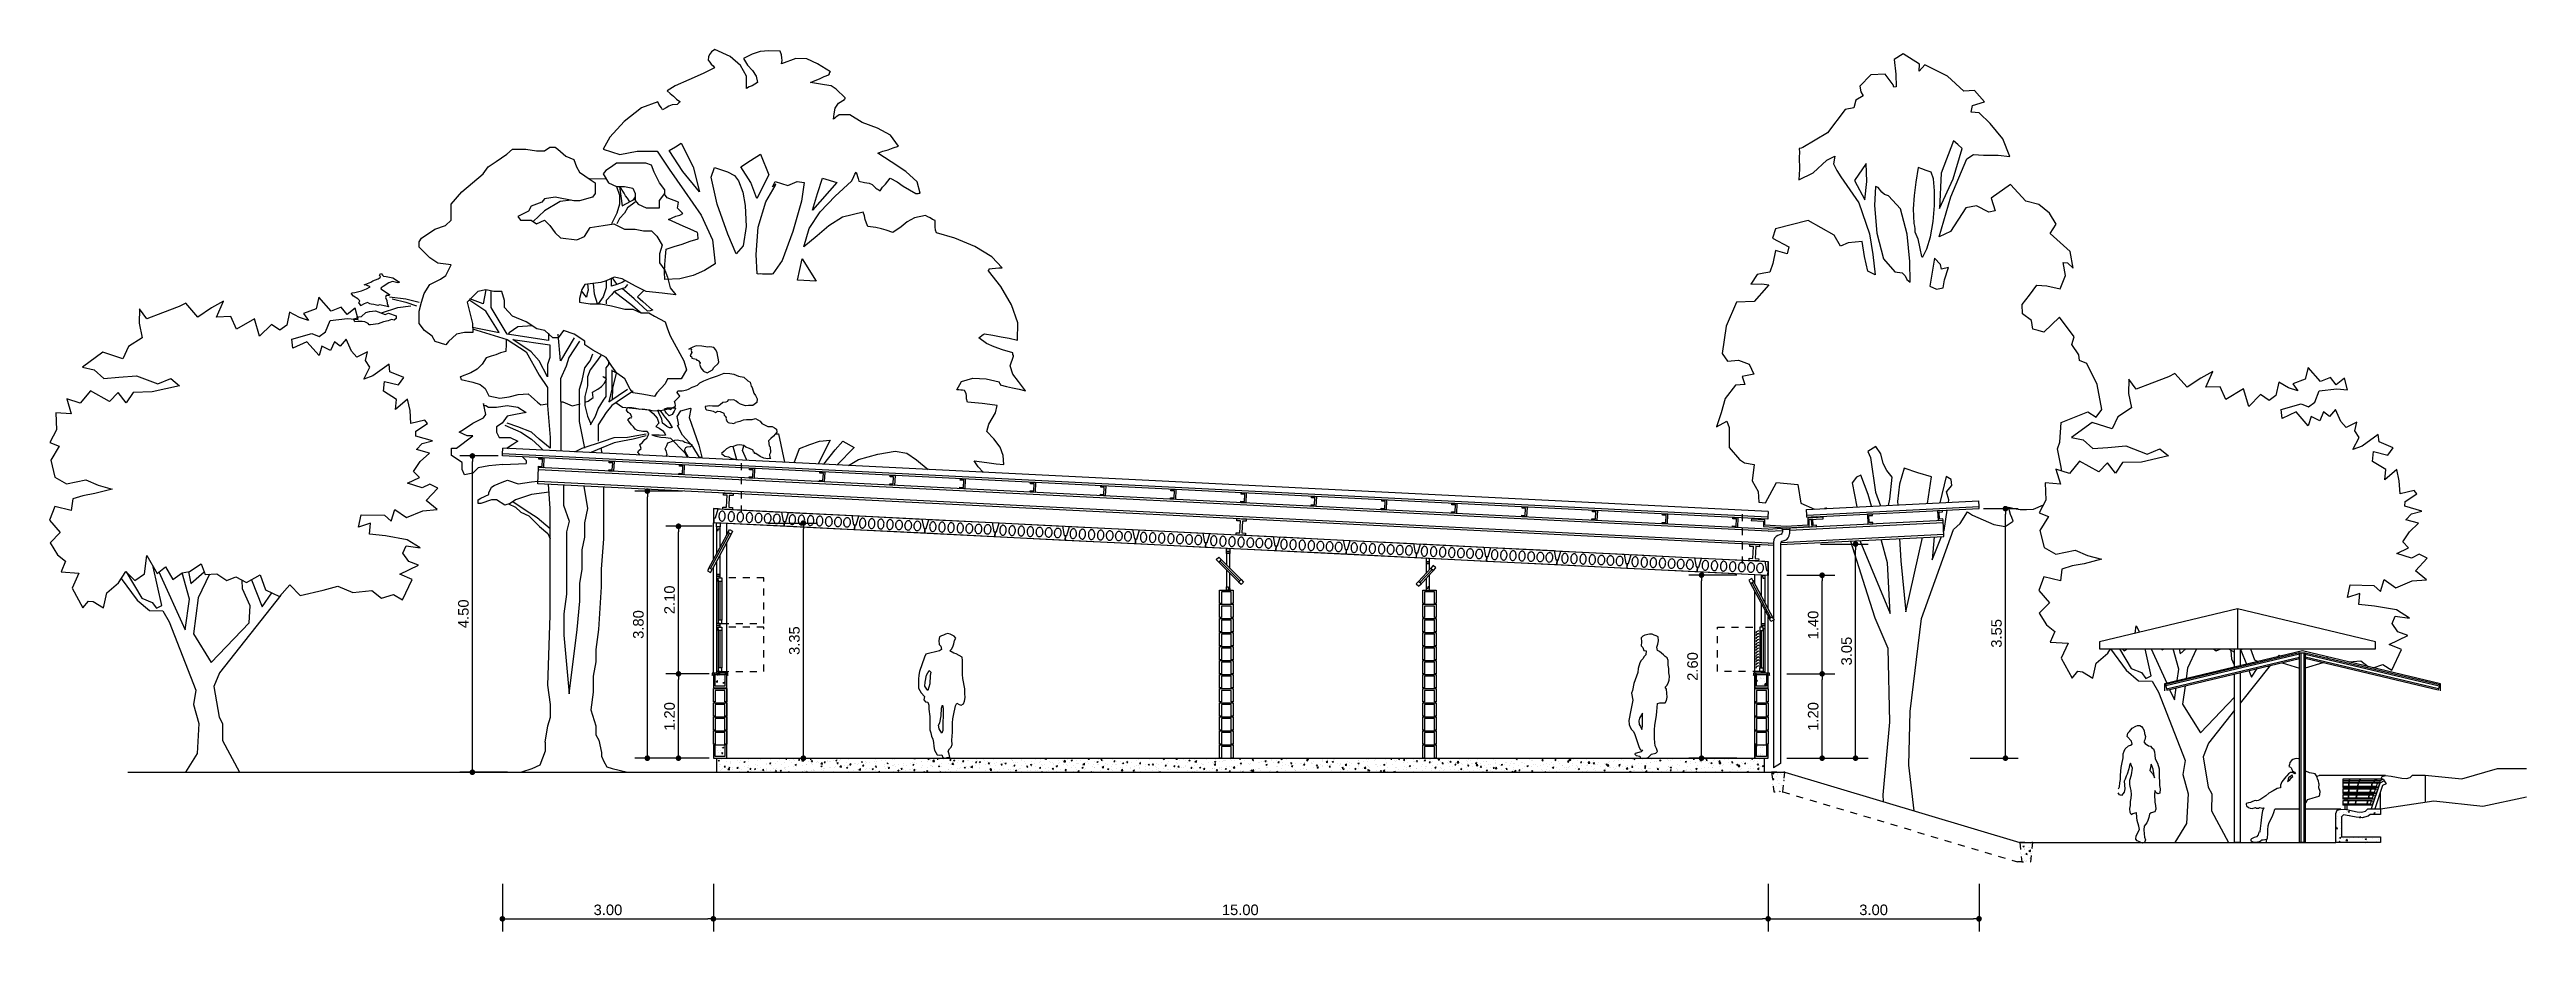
# Model space of a CAD drawing. Extents: x -7.8 to 27.4, y 2.6 to 15.1.
import ezdxf

# ---------------------------------------------------------------- set-up
doc = ezdxf.new("R2010")
doc.units = 0
doc.header["$LTSCALE"] = 0.01
doc.header["$PDSIZE"] = -5
doc.linetypes.add('HIDDEN', pattern=[9.525, 6.35, -3.175])
doc.layers.get('0').update_dxf_attribs({"linetype": 'CONTINUOUS'})
doc.layers.get('DEFPOINTS').update_dxf_attribs({"linetype": 'CONTINUOUS'})
for name, color, linetype in [('ANOTAÇÕES', 142, 'CONTINUOUS'), ('CORTE', 7, 'CONTINUOUS'), ('FINO', 141, 'CONTINUOUS')]:
    doc.layers.add(name, color=color, linetype=linetype)
doc.styles.get("Standard").update_dxf_attribs({"font": 'arial.ttf'})
doc.dimstyles.get("Standard").update_dxf_attribs({"dimtxt": 0.15, "dimasz": 0.08, "dimexe": 0.18, "dimexo": 0.0625, "dimgap": 0.05, "dimtad": 1, "dimtoh": 1, "dimzin": 0, "dimblk": 'DOT', "dimcen": 0.09, "dimazin": 3, "dimtfac": 1, "dimtofl": 0, "dimtmove": 0, "dimatfit": 3})

msp = doc.modelspace()

# ---------------------------------------------------------------- blocks, each defined once
blk = doc.blocks.new('LAJE')
at = {"color": 0, "linetype": 'BYBLOCK'}
blk.add_lwpolyline([(0, 0), (0, 0.07), (0.018, 0.07), (0.05, 0.2), (0.95, 0.2), (0.982, 0.07), (1, 0.07), (1, 0)], close=True, dxfattribs=at)
at = {"layer": 'FINO'}
for points in [[(0.11, 0.17), (0.101, 0.169), (0.093, 0.165), (0.085, 0.158), (0.078, 0.149), (0.073, 0.139), (0.068, 0.127), (0.066, 0.114), (0.065, 0.1), (0.066, 0.086), (0.068, 0.073), (0.073, 0.061), (0.078, 0.051), (0.085, 0.042), (0.093, 0.035), (0.101, 0.031), (0.11, 0.03), (0.119, 0.031), (0.128, 0.035), (0.135, 0.042), (0.142, 0.051), (0.148, 0.061), (0.152, 0.073), (0.155, 0.086), (0.156, 0.1), (0.155, 0.114), (0.152, 0.127), (0.148, 0.139), (0.142, 0.149), (0.135, 0.158), (0.128, 0.165), (0.119, 0.169)], [(0.24, 0.17), (0.231, 0.169), (0.223, 0.165), (0.215, 0.158), (0.208, 0.149), (0.202, 0.139), (0.198, 0.127), (0.196, 0.114), (0.195, 0.1), (0.196, 0.086), (0.198, 0.073), (0.202, 0.061), (0.208, 0.051), (0.215, 0.042), (0.223, 0.035), (0.231, 0.031), (0.24, 0.03), (0.249, 0.031), (0.258, 0.035), (0.265, 0.042), (0.272, 0.051), (0.278, 0.061), (0.282, 0.073), (0.285, 0.086), (0.286, 0.1), (0.285, 0.114), (0.282, 0.127), (0.278, 0.139), (0.272, 0.149), (0.265, 0.158), (0.258, 0.165), (0.249, 0.169)], [(0.37, 0.17), (0.361, 0.169), (0.353, 0.165), (0.345, 0.158), (0.338, 0.149), (0.332, 0.139), (0.328, 0.127), (0.326, 0.114), (0.325, 0.1), (0.326, 0.086), (0.328, 0.073), (0.332, 0.061), (0.338, 0.051), (0.345, 0.042), (0.353, 0.035), (0.361, 0.031), (0.37, 0.03), (0.379, 0.031), (0.387, 0.035), (0.395, 0.042), (0.402, 0.051), (0.408, 0.061), (0.412, 0.073), (0.415, 0.086), (0.415, 0.1), (0.415, 0.114), (0.412, 0.127), (0.408, 0.139), (0.402, 0.149), (0.395, 0.158), (0.387, 0.165), (0.379, 0.169)], [(0.5, 0.17), (0.491, 0.169), (0.483, 0.165), (0.475, 0.158), (0.468, 0.149), (0.462, 0.139), (0.458, 0.127), (0.455, 0.114), (0.455, 0.1), (0.455, 0.086), (0.458, 0.073), (0.462, 0.061), (0.468, 0.051), (0.475, 0.042), (0.483, 0.035), (0.491, 0.031), (0.5, 0.03), (0.509, 0.031), (0.517, 0.035), (0.525, 0.042), (0.532, 0.051), (0.538, 0.061), (0.542, 0.073), (0.545, 0.086), (0.545, 0.1), (0.545, 0.114), (0.542, 0.127), (0.538, 0.139), (0.532, 0.149), (0.525, 0.158), (0.517, 0.165), (0.509, 0.169)], [(0.63, 0.17), (0.639, 0.169), (0.647, 0.165), (0.655, 0.158), (0.662, 0.149), (0.668, 0.139), (0.672, 0.127), (0.674, 0.114), (0.675, 0.1), (0.674, 0.086), (0.672, 0.073), (0.668, 0.061), (0.662, 0.051), (0.655, 0.042), (0.647, 0.035), (0.639, 0.031), (0.63, 0.03), (0.621, 0.031), (0.613, 0.035), (0.605, 0.042), (0.598, 0.051), (0.592, 0.061), (0.588, 0.073), (0.585, 0.086), (0.585, 0.1), (0.585, 0.114), (0.588, 0.127), (0.592, 0.139), (0.598, 0.149), (0.605, 0.158), (0.613, 0.165), (0.621, 0.169)], [(0.76, 0.17), (0.769, 0.169), (0.777, 0.165), (0.785, 0.158), (0.792, 0.149), (0.798, 0.139), (0.802, 0.127), (0.804, 0.114), (0.805, 0.1), (0.804, 0.086), (0.802, 0.073), (0.798, 0.061), (0.792, 0.051), (0.785, 0.042), (0.777, 0.035), (0.769, 0.031), (0.76, 0.03), (0.751, 0.031), (0.742, 0.035), (0.735, 0.042), (0.728, 0.051), (0.722, 0.061), (0.718, 0.073), (0.715, 0.086), (0.714, 0.1), (0.715, 0.114), (0.718, 0.127), (0.722, 0.139), (0.728, 0.149), (0.735, 0.158), (0.742, 0.165), (0.751, 0.169)], [(0.89, 0.17), (0.899, 0.169), (0.907, 0.165), (0.915, 0.158), (0.922, 0.149), (0.927, 0.139), (0.932, 0.127), (0.934, 0.114), (0.935, 0.1), (0.934, 0.086), (0.932, 0.073), (0.927, 0.061), (0.922, 0.051), (0.915, 0.042), (0.907, 0.035), (0.899, 0.031), (0.89, 0.03), (0.881, 0.031), (0.872, 0.035), (0.865, 0.042), (0.858, 0.051), (0.852, 0.061), (0.848, 0.073), (0.845, 0.086), (0.844, 0.1), (0.845, 0.114), (0.848, 0.127), (0.852, 0.139), (0.858, 0.149), (0.865, 0.158), (0.872, 0.165), (0.881, 0.169)]]:
    blk.add_lwpolyline(points, close=True, dxfattribs=at)
blk = doc.blocks.new('3K92D')
at = {"color": 0, "linetype": 'BYBLOCK'}
for p, q in [((0.009, 1.767), (-0.019, 1.751)), ((0.042, 1.775), (0.009, 1.767)), ((0.074, 1.767), (0.042, 1.775)), ((0.13, 1.734), (0.074, 1.767)), ((-0.293, 1.438), (-0.362, 1.232)), ((-0.274, 1.479), (-0.293, 1.438)), ((-0.079, 1.528), (-0.274, 1.479)), ((-0.079, 1.726), (-0.088, 1.677)), ((-0.088, 1.677), (-0.084, 1.619)), ((-0.084, 1.619), (-0.06, 1.594)), ((-0.051, 1.742), (-0.079, 1.726)), ((-0.051, 1.545), (-0.079, 1.528)), ((-0.06, 1.594), (-0.051, 1.545)), ((-0.019, 1.751), (-0.051, 1.742)), ((0.07, 1.528), (0.093, 1.553)), ((0.125, 1.496), (0.07, 1.528)), ((0.093, 1.553), (0.111, 1.586)), ((0.111, 1.586), (0.125, 1.627)), ((0.125, 1.627), (0.135, 1.677)), ((0.158, 1.487), (0.125, 1.496)), ((0.153, 1.71), (0.13, 1.734)), ((0.135, 1.677), (0.153, 1.71)), ((0.242, 1.438), (0.158, 1.487)), ((0.251, 1.389), (0.242, 1.438)), ((-0.372, 1.183), (-0.376, 1.125)), ((-0.376, 1.125), (-0.376, 0.994)), ((-0.362, 1.232), (-0.372, 1.183)), ((-0.288, 1.027), (-0.283, 1.084)), ((-0.283, 1.084), (-0.265, 1.183)), ((-0.265, 1.183), (-0.246, 1.216)), ((-0.246, 1.216), (-0.223, 1.249)), ((-0.218, 1.059), (-0.228, 1.01)), ((-0.223, 1.249), (-0.2, 1.224)), ((-0.209, 1.175), (-0.218, 1.059)), ((-0.2, 1.224), (-0.209, 1.175)), ((0.251, 1.191), (0.251, 1.389)), ((0.255, 1.134), (0.251, 1.191)), ((0.283, 0.985), (0.255, 1.134)), ((-0.376, 0.994), (-0.339, 0.928)), ((-0.339, 0.928), (-0.293, 0.878)), ((-0.293, 0.878), (-0.302, 0.829)), ((-0.302, 0.829), (-0.279, 0.804)), ((-0.269, 0.994), (-0.288, 1.027)), ((-0.279, 0.804), (-0.246, 0.796)), ((-0.243, 0.965), (-0.269, 0.994)), ((-0.246, 0.796), (-0.232, 0.755)), ((-0.228, 1.01), (-0.243, 0.965)), ((-0.232, 0.755), (-0.228, 0.697)), ((-0.056, 0.601), (-0.051, 0.714)), ((-0.051, 0.714), (-0.037, 0.755)), ((-0.037, 0.755), (-0.028, 0.706)), ((-0.028, 0.706), (-0.028, 0.584)), ((0.121, 0.609), (0.149, 0.747)), ((0.149, 0.747), (0.168, 0.782)), ((0.168, 0.782), (0.2, 0.763)), ((0.2, 0.763), (0.232, 0.755)), ((0.232, 0.755), (0.265, 0.772)), ((0.265, 0.772), (0.279, 0.813)), ((0.279, 0.813), (0.288, 0.862)), ((0.283, 0.92), (0.283, 0.985)), ((0.288, 0.862), (0.283, 0.92)), ((-0.228, 0.697), (-0.218, 0.592)), ((-0.218, 0.592), (-0.214, 0.535)), ((-0.214, 0.535), (-0.214, 0.403)), ((-0.214, 0.403), (-0.2, 0.362)), ((-0.2, 0.362), (-0.19, 0.313)), ((-0.093, 0.469), (-0.074, 0.502)), ((-0.084, 0.42), (-0.093, 0.469)), ((-0.046, 0.354), (-0.084, 0.42)), ((-0.074, 0.502), (-0.056, 0.601)), ((-0.033, 0.395), (-0.046, 0.354)), ((-0.028, 0.584), (-0.033, 0.527)), ((-0.033, 0.527), (-0.033, 0.395)), ((0.098, 0.255), (0.107, 0.37)), ((0.107, 0.502), (0.111, 0.56)), ((0.107, 0.37), (0.107, 0.502)), ((0.111, 0.56), (0.121, 0.609)), ((-0.19, 0.313), (-0.172, 0.272)), ((-0.172, 0.272), (-0.163, 0.222)), ((-0.163, 0.222), (-0.158, 0.165)), ((-0.158, 0.165), (-0.149, 0.115)), ((-0.149, 0.115), (-0.111, 0.049)), ((-0.111, 0.049), (-0.079, 0.041)), ((-0.079, 0.041), (-0.046, 0.049)), ((-0.046, 0.049), (-0.033, 0.008)), ((-0.033, 0.008), (0, 0)), ((0, 0), (0.033, 0.008)), ((0.033, 0.008), (0.07, 0.008)), ((0.046, 0.099), (0.065, 0.132)), ((0.06, 0.058), (0.046, 0.099)), ((0.07, 0.008), (0.06, 0.058)), ((0.065, 0.132), (0.088, 0.156)), ((0.088, 0.156), (0.102, 0.197)), ((0.102, 0.197), (0.098, 0.255))]:
    blk.add_line(p, q, dxfattribs=at)
blk = doc.blocks.new('3K72D')
at = {"color": 0, "linetype": 'BYBLOCK'}
for p, q in [((0.051084, 1.766772), (-0.013932, 1.750716)), ((0.088248, 1.766772), (0.051084, 1.766772)), ((0.116112, 1.750716), (0.088248, 1.766772)), ((-0.041796, 1.734672), (-0.065028, 1.710588)), ((-0.065028, 1.710588), (-0.060384, 1.654416)), ((-0.060384, 1.654416), (-0.065028, 1.598232)), ((-0.065028, 1.598232), (-0.041796, 1.57416)), ((-0.041796, 1.413636), (-0.065028, 1.389564)), ((-0.013932, 1.750716), (-0.041796, 1.734672)), ((-0.041796, 1.57416), (-0.027864, 1.53402)), ((-0.02322, 1.445748), (-0.041796, 1.413636)), ((-0.027864, 1.53402), (0.004644, 1.526004)), ((0, 1.46982), (-0.02322, 1.445748)), ((0.004644, 1.526004), (0, 1.46982)), ((0.14862, 1.7427), (0.116112, 1.750716)), ((0.176496, 1.726644), (0.14862, 1.7427)), ((0.157908, 1.582176), (0.171852, 1.622304)), ((0.167208, 1.53402), (0.157908, 1.582176)), ((0.195072, 1.517976), (0.167208, 1.53402)), ((0.171852, 1.622304), (0.18114, 1.67046)), ((0.18114, 1.67046), (0.176496, 1.726644)), ((0.2508, 1.46982), (0.195072, 1.517976)), ((0.274032, 1.445748), (0.2508, 1.46982)), ((0.301896, 1.429692), (0.274032, 1.445748)), ((0.315828, 1.389564), (0.301896, 1.429692)), ((-0.171852, 1.060512), (-0.190428, 0.9642)), ((-0.116112, 1.221024), (-0.171852, 1.060512)), ((-0.111468, 1.277196), (-0.116112, 1.221024)), ((-0.083604, 1.357464), (-0.111468, 1.277196)), ((-0.065028, 1.389564), (-0.083604, 1.357464)), ((0.297252, 1.036428), (0.315828, 1.068528)), ((0.315828, 1.325352), (0.315828, 1.389564)), ((0.325116, 1.277196), (0.315828, 1.325352)), ((0.315828, 1.068528), (0.32976, 1.108656)), ((0.325116, 1.212996), (0.325116, 1.277196)), ((0.334404, 1.16484), (0.325116, 1.212996)), ((0.32976, 1.108656), (0.334404, 1.16484)), ((-0.185784, 0.82776), (-0.213648, 0.682188)), ((-0.190428, 0.9642), (-0.20436, 0.924072)), ((-0.20436, 0.924072), (-0.185784, 0.82776)), ((0.157908, 0.666132), (0.167208, 0.779604)), ((0.167208, 0.779604), (0.199716, 0.787632)), ((0.199716, 0.787632), (0.274032, 0.787632)), ((0.274032, 1.012356), (0.297252, 1.036428)), ((0.292608, 0.980244), (0.274032, 1.012356)), ((0.274032, 0.787632), (0.292608, 0.819732)), ((0.301896, 0.867888), (0.292608, 0.980244)), ((0.292608, 0.819732), (0.301896, 0.867888)), ((-0.213648, 0.682188), (-0.241512, 0.53772)), ((-0.241512, 0.53772), (-0.236868, 0.481548)), ((-0.236868, 0.481548), (-0.222936, 0.44142)), ((-0.222936, 0.44142), (-0.20436, 0.409308)), ((-0.20436, 0.409308), (-0.18114, 0.385236)), ((-0.18114, 0.385236), (-0.162564, 0.353136)), ((-0.162564, 0.353136), (-0.092892, 0.152484)), ((-0.088248, 0.569832), (-0.10218, 0.529704)), ((-0.10218, 0.529704), (-0.092892, 0.481548)), ((-0.092892, 0.481548), (-0.074316, 0.449436)), ((-0.04644, 0.64206), (-0.088248, 0.569832)), ((-0.074316, 0.449436), (-0.05574, 0.409308)), ((-0.05574, 0.409308), (-0.04644, 0.457464)), ((-0.04644, 0.457464), (-0.04644, 0.64206)), ((0.120756, 0.409308), (0.1254, 0.465492)), ((0.120756, 0.280896), (0.120756, 0.409308)), ((0.1254, 0.465492), (0.153264, 0.60996)), ((0.153264, 0.60996), (0.157908, 0.666132)), ((-0.15264, 0.053928), (-0.150324, 0.067224)), ((-0.15264, 0.053928), (-0.139332, 0.040128)), ((-0.065028, 0.088284), (-0.150324, 0.067224)), ((-0.139332, 0.040128), (-0.08346, 0.02634)), ((-0.092892, 0.152484), (-0.074316, 0.120384)), ((-0.08346, 0.02634), (-0.074316, 0)), ((-0.074316, 0.120384), (-0.041796, 0.112356)), ((-0.074316, 0), (0, 0)), ((-0.041796, 0.112356), (-0.065028, 0.088284)), ((0, 0), (0.032508, 0.008028)), ((0.032508, 0.008028), (0.07896, 0.056184)), ((0.07896, 0.056184), (0.143976, 0.072228)), ((0.1254, 0.224724), (0.120756, 0.280896)), ((0.134688, 0.176568), (0.1254, 0.224724)), ((0.153264, 0.13644), (0.134688, 0.176568)), ((0.143976, 0.072228), (0.167208, 0.096312)), ((0.167208, 0.096312), (0.153264, 0.13644))]:
    blk.add_line(p, q, dxfattribs=at)
blk = doc.blocks.new('3K82D')
at = {"color": 0, "linetype": 'BYBLOCK'}
for p, q in [((-0.247, 1.51), (-0.239, 1.556)), ((-0.187, 1.44), (-0.247, 1.51)), ((-0.239, 1.556), (-0.215, 1.58)), ((-0.215, 1.58), (-0.175, 1.626)), ((-0.175, 1.401), (-0.187, 1.44)), ((-0.175, 1.626), (-0.127, 1.657)), ((-0.127, 1.657), (-0.1, 1.665)), ((-0.1, 1.665), (-0.068, 1.665)), ((-0.068, 1.665), (-0.044, 1.65)), ((-0.044, 1.65), (-0.024, 1.626)), ((-0.024, 1.626), (-0.008, 1.595)), ((0.004, 1.463), (-0.012, 1.432)), ((-0.012, 1.432), (0.008, 1.408)), ((-0.008, 1.595), (0, 1.549)), ((0, 1.549), (0.012, 1.51)), ((0.012, 1.51), (0.004, 1.463)), ((-0.343, 0.957), (-0.335, 1.066)), ((-0.335, 1.066), (-0.323, 1.113)), ((-0.323, 1.113), (-0.307, 1.206)), ((-0.307, 1.206), (-0.303, 1.261)), ((-0.303, 1.261), (-0.291, 1.299)), ((-0.291, 1.299), (-0.275, 1.331)), ((-0.275, 1.331), (-0.227, 1.377)), ((-0.227, 1.377), (-0.199, 1.385)), ((-0.215, 1.097), (-0.223, 1.05)), ((-0.199, 1.128), (-0.215, 1.097)), ((-0.199, 1.385), (-0.175, 1.401)), ((-0.187, 1.089), (-0.199, 1.128)), ((-0.171, 1.058), (-0.187, 1.089)), ((-0.187, 0.965), (-0.171, 1.058)), ((0.008, 1.408), (0.056, 1.377)), ((0.056, 1.377), (0.084, 1.37)), ((0.084, 1.066), (0.072, 1.027)), ((0.084, 1.37), (0.104, 1.346)), ((0.092, 1.113), (0.084, 1.066)), ((0.108, 1.082), (0.092, 1.113)), ((0.104, 1.346), (0.128, 1.331)), ((0.12, 1.043), (0.108, 1.082)), ((0.128, 1.331), (0.139, 1.292)), ((0.139, 1.292), (0.147, 1.245)), ((0.147, 1.245), (0.151, 1.191)), ((0.151, 1.191), (0.183, 1.128)), ((0.183, 1.128), (0.207, 1.05)), ((-0.359, 0.677), (-0.374, 0.708)), ((-0.371, 0.763), (-0.355, 0.794)), ((-0.355, 0.794), (-0.351, 0.848)), ((-0.351, 0.848), (-0.343, 0.895)), ((-0.343, 0.895), (-0.343, 0.957)), ((-0.291, 0.716), (-0.331, 0.669)), ((-0.275, 0.903), (-0.291, 0.872)), ((-0.291, 0.872), (-0.283, 0.763)), ((-0.283, 0.763), (-0.291, 0.716)), ((-0.263, 0.942), (-0.275, 0.903)), ((-0.247, 0.973), (-0.263, 0.942)), ((-0.223, 1.05), (-0.247, 0.973)), ((-0.211, 0.887), (-0.187, 0.965)), ((-0.211, 0.825), (-0.211, 0.887)), ((-0.203, 0.778), (-0.211, 0.825)), ((-0.191, 0.739), (-0.203, 0.778)), ((-0.187, 0.685), (-0.191, 0.739)), ((0.072, 1.027), (0.112, 0.98)), ((0.112, 0.98), (0.131, 0.949)), ((0.14, 0.92), (0.12, 1.043)), ((0.131, 0.949), (0.14, 0.92)), ((0.143, 0.739), (0.139, 0.685)), ((0.163, 0.708), (0.143, 0.739)), ((0.187, 0.693), (0.163, 0.708)), ((0.207, 1.05), (0.207, 0.926)), ((0.207, 0.926), (0.211, 0.872)), ((0.211, 0.872), (0.211, 0.809)), ((0.211, 0.809), (0.219, 0.763)), ((0.219, 0.763), (0.215, 0.7)), ((-0.331, 0.669), (-0.359, 0.677)), ((-0.211, 0.482), (-0.203, 0.529)), ((-0.207, 0.428), (-0.211, 0.482)), ((-0.191, 0.397), (-0.207, 0.428)), ((-0.203, 0.529), (-0.199, 0.584)), ((-0.199, 0.584), (-0.191, 0.63)), ((-0.191, 0.63), (-0.187, 0.685)), ((-0.191, 0.397), (-0.167, 0.412)), ((-0.167, 0.412), (-0.117, 0.427)), ((-0.112, 0.358), (-0.117, 0.427)), ((-0.104, 0.311), (-0.112, 0.358)), ((0.06, 0.358), (0.048, 0.311)), ((0.068, 0.405), (0.06, 0.358)), ((0.092, 0.42), (0.068, 0.405)), ((0.147, 0.436), (0.092, 0.42)), ((0.139, 0.685), (0.147, 0.576)), ((0.147, 0.576), (0.155, 0.529)), ((0.159, 0.475), (0.147, 0.436)), ((0.155, 0.529), (0.159, 0.475)), ((0.215, 0.7), (0.187, 0.693)), ((-0.127, 0.047), (-0.12, 0.093)), ((-0.108, 0.023), (-0.127, 0.047)), ((-0.12, 0.093), (-0.072, 0.187)), ((-0.08, 0.016), (-0.108, 0.023)), ((-0.08, 0.233), (-0.104, 0.311)), ((-0.072, 0.187), (-0.08, 0.233)), ((-0.056, 0), (-0.08, 0.016)), ((-0.028, -0.008), (-0.056, 0)), ((0, 0), (-0.028, -0.008)), ((-0.008, 0.233), (-0.012, 0.179)), ((-0.012, 0.179), (-0.008, 0.125)), ((0.032, 0.28), (-0.008, 0.233)), ((-0.008, 0.125), (0, 0.078)), ((0, 0.078), (0.012, 0.039)), ((0.012, 0.039), (0, 0)), ((0.048, 0.311), (0.032, 0.28))]:
    blk.add_line(p, q, dxfattribs=at)
blk = doc.blocks.new('*X20')
at = {"layer": 'FINO'}
for p, q in [((1.677, 5.025), (1.677, 5.025)), ((1.677, 5.025), (1.677, 5.025)), ((1.677, 5.025), (1.677, 5.025)), ((1.677, 4.996), (1.677, 4.996)), ((1.677, 4.996), (1.677, 4.996)), ((1.677, 4.985), (1.677, 4.985)), ((1.677, 4.985), (1.677, 4.985)), ((1.677, 4.985), (1.677, 4.985)), ((1.677, 4.973), (1.677, 4.973)), ((1.677, 4.973), (1.677, 4.973)), ((1.677, 4.944), (1.677, 4.944)), ((1.677, 4.944), (1.677, 4.944)), ((1.677, 4.944), (1.677, 4.944)), ((1.694, 5.011), (1.712, 5.018)), ((1.694, 5.011), (1.707, 5.003)), ((1.707, 5.003), (1.712, 5.018)), ((1.716, 4.96), (1.716, 4.96)), ((1.735, 4.948), (1.735, 4.948)), ((1.739, 5.032), (1.739, 5.032)), ((1.754, 5.044), (1.754, 5.044)), ((1.754, 5.044), (1.754, 5.044)), ((1.773, 5.044), (1.773, 5.044)), ((1.773, 5.044), (1.773, 5.044)), ((1.773, 5.044), (1.773, 5.044)), ((1.781, 4.919), (1.793, 4.934)), ((1.796, 4.918), (1.793, 4.934)), ((1.8, 5.044), (1.8, 5.044)), ((1.8, 5.044), (1.8, 5.044)), ((1.81, 4.99), (1.81, 4.99)), ((1.861, 5.044), (1.861, 5.044)), ((1.861, 5.044), (1.861, 5.044)), ((1.864, 4.964), (1.864, 4.964)), ((1.865, 4.985), (1.865, 4.985)), ((1.874, 4.999), (1.874, 4.999)), ((1.9, 5.044), (1.9, 5.044)), ((1.9, 5.044), (1.9, 5.044)), ((1.9, 5.044), (1.9, 5.044)), ((1.969, 5.044), (1.969, 5.044)), ((1.97, 5.011), (1.97, 5.011)), ((1.976, 5.044), (1.976, 5.044)), ((1.976, 5.044), (1.976, 5.044)), ((1.996, 4.983), (1.996, 4.983)), ((2.013, 5.01), (2.013, 5.01)), ((2.026, 5.044), (2.026, 5.044)), ((2.026, 5.044), (2.026, 5.044)), ((2.028, 5.043), (2.028, 5.043)), ((2.059, 4.991), (2.077, 4.998)), ((2.059, 4.991), (2.072, 4.982)), ((2.063, 4.932), (2.063, 4.932)), ((2.072, 4.982), (2.077, 4.998)), ((2.126, 5.001), (2.126, 5.001)), ((2.127, 4.941), (2.127, 4.941)), ((2.13, 5.032), (2.13, 5.032)), ((2.151, 5.044), (2.151, 5.044)), ((2.151, 5.044), (2.151, 5.044)), ((2.153, 5.044), (2.153, 5.044)), ((2.153, 5.044), (2.153, 5.044)), ((2.161, 5.036), (2.161, 5.036)), ((2.164, 5.038), (2.164, 5.038)), ((2.183, 5.044), (2.183, 5.044)), ((2.183, 5.044), (2.183, 5.044)), ((2.194, 5.041), (2.194, 5.041)), ((2.222, 5.044), (2.222, 5.044)), ((2.222, 5.044), (2.222, 5.044)), ((2.223, 4.953), (2.223, 4.953)), ((2.251, 4.933), (2.251, 4.933)), ((2.254, 5.017), (2.254, 5.017)), ((2.28, 5.044), (2.28, 5.044)), ((2.28, 5.044), (2.28, 5.044)), ((2.29, 5.044), (2.29, 5.044)), ((2.299, 5.032), (2.299, 5.032)), ((2.327, 5.044), (2.327, 5.044)), ((2.327, 5.044), (2.327, 5.044)), ((2.327, 5.044), (2.327, 5.044)), ((2.383, 4.952), (2.383, 4.952)), ((2.384, 4.974), (2.384, 4.974)), ((2.386, 5.036), (2.386, 5.036)), ((2.406, 5.044), (2.406, 5.044)), ((2.406, 5.044), (2.406, 5.044)), ((2.424, 4.971), (2.442, 4.977)), ((2.424, 4.97), (2.437, 4.962)), ((2.435, 5.026), (2.435, 5.026)), ((2.437, 4.962), (2.442, 4.977)), ((2.447, 4.983), (2.447, 4.983)), ((2.447, 4.935), (2.447, 4.935)), ((2.503, 5.044), (2.503, 5.044)), ((2.503, 5.044), (2.503, 5.044)), ((2.503, 5.044), (2.503, 5.044)), ((2.514, 4.97), (2.514, 4.97)), ((2.533, 5.044), (2.533, 5.044)), ((2.533, 5.044), (2.533, 5.044)), ((2.543, 4.995), (2.543, 4.995)), ((2.571, 5.02), (2.571, 5.02)), ((2.595, 4.961), (2.595, 4.961)), ((2.611, 5.044), (2.611, 5.044)), ((2.611, 5.044), (2.611, 5.044)), ((2.624, 5.044), (2.636, 5.043)), ((2.636, 5.043), (2.636, 5.044)), ((2.642, 4.986), (2.642, 4.986)), ((2.649, 5.044), (2.65, 5.044)), ((2.65, 5.044), (2.65, 5.044)), ((2.657, 5.031), (2.668, 5.044)), ((2.657, 5.031), (2.672, 5.029)), ((2.659, 5.044), (2.659, 5.044)), ((2.659, 5.044), (2.659, 5.044)), ((2.672, 5.029), (2.669, 5.044)), ((2.679, 5.044), (2.679, 5.044)), ((2.679, 5.044), (2.679, 5.044)), ((2.679, 5.044), (2.679, 5.044)), ((2.704, 5.017), (2.704, 5.017)), ((2.706, 5.015), (2.706, 5.015)), ((2.718, 5.044), (2.718, 5.044)), ((2.743, 4.986), (2.743, 4.986)), ((2.767, 5.025), (2.767, 5.025)), ((2.774, 5.005), (2.774, 5.005)), ((2.786, 5.044), (2.786, 5.044)), ((2.786, 5.044), (2.786, 5.044)), ((2.789, 4.95), (2.807, 4.957)), ((2.789, 4.95), (2.802, 4.942)), ((2.797, 4.937), (2.797, 4.937)), ((2.802, 4.942), (2.807, 4.957)), ((2.839, 5.015), (2.851, 5.029)), ((2.839, 5.015), (2.854, 5.014)), ((2.842, 5.009), (2.842, 5.009)), ((2.854, 5.014), (2.851, 5.029)), ((2.855, 5.044), (2.855, 5.044)), ((2.855, 5.044), (2.855, 5.044)), ((2.855, 5.044), (2.855, 5.044)), ((2.864, 5.038), (2.864, 5.038)), ((2.884, 5.004), (2.904, 5.025)), ((2.884, 5.004), (2.907, 5.001)), ((2.891, 5.011), (2.891, 5.011)), ((2.901, 4.938), (2.901, 4.938)), ((2.907, 5.001), (2.904, 5.025)), ((2.904, 5.023), (2.904, 5.023)), ((2.913, 5.044), (2.913, 5.044)), ((2.913, 5.044), (2.913, 5.044)), ((2.916, 5.044), (2.916, 5.044)), ((2.933, 5.044), (2.933, 5.044)), ((2.933, 5.044), (2.933, 5.044)), ((2.952, 4.956), (2.952, 4.956)), ((2.957, 4.959), (2.957, 4.959)), ((2.977, 5.003), (2.977, 5.003)), ((3.003, 5.032), (3.02, 5.039)), ((3.003, 5.032), (3.015, 5.024)), ((3.015, 5.024), (3.02, 5.039)), ((3.021, 4.999), (3.033, 5.014)), ((3.021, 4.999), (3.036, 4.998)), ((3.021, 4.967), (3.021, 4.967)), ((3.03, 4.955), (3.03, 4.955)), ((3.031, 5.044), (3.031, 5.044)), ((3.031, 5.044), (3.031, 5.044)), ((3.031, 5.044), (3.031, 5.044)), ((3.033, 5.039), (3.033, 5.039)), ((3.036, 4.998), (3.034, 5.014)), ((3.039, 5.044), (3.039, 5.044)), ((3.039, 5.044), (3.039, 5.044)), ((3.039, 5.037), (3.039, 5.037)), ((3.04, 5.044), (3.04, 5.044)), ((3.1, 4.981), (3.1, 4.981)), ((3.113, 4.997), (3.113, 4.997)), ((3.117, 4.98), (3.117, 4.98)), ((3.147, 5.044), (3.147, 5.044)), ((3.154, 4.93), (3.172, 4.937)), ((3.155, 4.962), (3.175, 4.983)), ((3.155, 4.962), (3.178, 4.959)), ((3.161, 4.974), (3.161, 4.974)), ((3.166, 5.044), (3.166, 5.044)), ((3.166, 5.044), (3.166, 5.044)), ((3.167, 4.921), (3.172, 4.937)), ((3.178, 4.959), (3.175, 4.983)), ((3.203, 4.983), (3.216, 4.998)), ((3.203, 4.983), (3.219, 4.982)), ((3.207, 5.044), (3.207, 5.044)), ((3.219, 4.982), (3.216, 4.998)), ((3.248, 5.007), (3.248, 5.007)), ((3.249, 4.992), (3.249, 4.992)), ((3.277, 5.001), (3.277, 5.001)), ((3.292, 5.044), (3.292, 5.044)), ((3.292, 5.044), (3.292, 5.044)), ((3.292, 4.991), (3.292, 4.991)), ((3.341, 5.009), (3.341, 5.009)), ((3.361, 5.044), (3.361, 5.044)), ((3.361, 5.044), (3.361, 5.044)), ((3.368, 5.012), (3.385, 5.019)), ((3.368, 5.012), (3.38, 5.003)), ((3.38, 5.003), (3.385, 5.019)), ((3.383, 5.044), (3.383, 5.044)), ((3.384, 4.986), (3.384, 4.986)), ((3.386, 4.967), (3.398, 4.982)), ((3.386, 4.967), (3.401, 4.966)), ((3.396, 5.032), (3.396, 5.032)), ((3.401, 4.966), (3.398, 4.982)), ((3.419, 5.044), (3.419, 5.044)), ((3.419, 5.044), (3.419, 5.044)), ((3.42, 5.008), (3.42, 5.008)), ((3.426, 4.92), (3.446, 4.941)), ((3.437, 5.022), (3.437, 5.022)), ((3.449, 4.917), (3.446, 4.941)), ((3.468, 5.044), (3.468, 5.044)), ((3.493, 4.943), (3.493, 4.943)), ((3.52, 4.98), (3.52, 4.98)), ((3.531, 4.943), (3.531, 4.943)), ((3.546, 5.044), (3.546, 5.044)), ((3.546, 5.044), (3.546, 5.044)), ((3.549, 4.942), (3.549, 4.942)), ((3.552, 5.027), (3.552, 5.027)), ((3.558, 5.044), (3.558, 5.044)), ((3.558, 5.044), (3.558, 5.044)), ((3.568, 4.951), (3.58, 4.966)), ((3.568, 4.951), (3.583, 4.95)), ((3.583, 4.95), (3.58, 4.966)), ((3.594, 4.951), (3.594, 4.951)), ((3.598, 5.043), (3.598, 5.043)), ((3.641, 4.969), (3.641, 4.969)), ((3.655, 4.974), (3.655, 4.974)), ((3.672, 5.044), (3.672, 5.044)), ((3.672, 5.044), (3.672, 5.044)), ((3.679, 4.96), (3.679, 4.96)), ((3.691, 4.964), (3.691, 4.964)), ((3.733, 4.991), (3.75, 4.998)), ((3.733, 4.991), (3.745, 4.983)), ((3.734, 5.044), (3.734, 5.044)), ((3.734, 5.044), (3.734, 5.044)), ((3.745, 4.983), (3.75, 4.998)), ((3.75, 4.935), (3.762, 4.95)), ((3.75, 4.935), (3.765, 4.934)), ((3.765, 4.934), (3.762, 4.95)), ((3.789, 5.044), (3.789, 5.044)), ((3.789, 5.044), (3.789, 5.044)), ((3.79, 4.994), (3.79, 4.994)), ((3.791, 4.969), (3.791, 4.969)), ((3.799, 5.044), (3.799, 5.044)), ((3.799, 5.044), (3.799, 5.044)), ((3.808, 4.976), (3.808, 4.976)), ((3.851, 4.985), (3.851, 4.985)), ((3.896, 5.044), (3.896, 5.044)), ((3.91, 5.044), (3.91, 5.044)), ((3.91, 5.044), (3.91, 5.044)), ((3.915, 4.993), (3.915, 4.993)), ((3.925, 5.044), (3.925, 5.044)), ((3.925, 5.044), (3.925, 5.044)), ((3.927, 4.963), (3.927, 4.963)), ((3.932, 4.919), (3.944, 4.934)), ((3.938, 5.019), (3.938, 5.019)), ((3.94, 4.995), (3.94, 4.995)), ((3.947, 4.918), (3.944, 4.934)), ((4.011, 5.006), (4.011, 5.006)), ((4.052, 5.044), (4.052, 5.044)), ((4.052, 5.044), (4.052, 5.044)), ((4.062, 4.957), (4.062, 4.957)), ((4.07, 5.013), (4.07, 5.013)), ((4.086, 5.044), (4.086, 5.044)), ((4.086, 5.044), (4.086, 5.044)), ((4.086, 5.044), (4.086, 5.044)), ((4.098, 4.971), (4.115, 4.978)), ((4.098, 4.971), (4.11, 4.963)), ((4.11, 4.963), (4.115, 4.978)), ((4.111, 5.044), (4.111, 5.044)), ((4.111, 5.044), (4.111, 5.044)), ((4.168, 4.935), (4.168, 4.935)), ((4.171, 5.027), (4.171, 5.027)), ((4.179, 5.044), (4.179, 5.044)), ((4.179, 5.044), (4.179, 5.044)), ((4.195, 4.945), (4.195, 4.945)), ((4.198, 5.03), (4.198, 5.03)), ((4.198, 4.952), (4.198, 4.952)), ((4.218, 5.044), (4.218, 5.044)), ((4.235, 5.035), (4.235, 5.035)), ((4.262, 5.044), (4.262, 5.044)), ((4.262, 5.044), (4.262, 5.044)), ((4.262, 5.044), (4.262, 5.044)), ((4.264, 4.948), (4.264, 4.948)), ((4.305, 5.044), (4.305, 5.044)), ((4.305, 5.044), (4.305, 5.044)), ((4.305, 5.044), (4.305, 5.044)), ((4.305, 5.044), (4.305, 5.044)), ((4.324, 5.044), (4.324, 5.044)), ((4.324, 5.044), (4.324, 5.044)), ((4.325, 5.044), (4.325, 5.044)), ((4.327, 4.964), (4.327, 4.964)), ((4.333, 4.946), (4.333, 4.946)), ((4.372, 4.944), (4.372, 4.944)), ((4.425, 4.969), (4.425, 4.969)), ((4.432, 5.044), (4.432, 5.044)), ((4.437, 5.041), (4.437, 5.041)), ((4.438, 5.044), (4.438, 5.044)), ((4.438, 5.044), (4.438, 5.044)), ((4.438, 5.044), (4.438, 5.044)), ((4.458, 4.982), (4.458, 4.982)), ((4.463, 4.951), (4.48, 4.958)), ((4.463, 4.951), (4.475, 4.942)), ((4.469, 4.94), (4.469, 4.94)), ((4.475, 4.942), (4.48, 4.958)), ((4.477, 5.041), (4.48, 5.044)), ((4.477, 5.041), (4.5, 5.038)), ((4.488, 4.977), (4.488, 4.977)), ((4.5, 5.038), (4.499, 5.044)), ((4.52, 4.97), (4.52, 4.97)), ((4.539, 5.044), (4.539, 5.044)), ((4.539, 5.044), (4.539, 5.044)), ((4.558, 5.044), (4.558, 5.044)), ((4.573, 5.035), (4.573, 5.035)), ((4.584, 4.99), (4.584, 4.99)), ((4.586, 4.998), (4.586, 4.998)), ((4.605, 4.934), (4.605, 4.934)), ((4.614, 5.044), (4.614, 5.044)), ((4.614, 5.044), (4.614, 5.044)), ((4.614, 5.044), (4.614, 5.044)), ((4.646, 5.044), (4.646, 5.044)), ((4.668, 4.995), (4.668, 4.995)), ((4.676, 5.033), (4.694, 5.039)), ((4.676, 5.033), (4.689, 5.024)), ((4.685, 5.044), (4.685, 5.044)), ((4.689, 5.024), (4.694, 5.039)), ((4.709, 5.029), (4.709, 5.029)), ((4.715, 4.933), (4.715, 4.933)), ((4.718, 5.017), (4.718, 5.017)), ((4.729, 4.939), (4.729, 4.939)), ((4.745, 5.011), (4.745, 5.011)), ((4.748, 4.999), (4.768, 5.02)), ((4.748, 4.999), (4.771, 4.996)), ((4.771, 4.996), (4.768, 5.02)), ((4.79, 5.044), (4.79, 5.044)), ((4.79, 5.044), (4.79, 5.044)), ((4.79, 5.044), (4.79, 5.044)), ((4.808, 5.031), (4.82, 5.044)), ((4.808, 5.031), (4.823, 5.029)), ((4.808, 5.019), (4.808, 5.019)), ((4.812, 5.044), (4.812, 5.044)), ((4.816, 5.02), (4.816, 5.02)), ((4.823, 5.029), (4.82, 5.044)), ((4.828, 4.93), (4.845, 4.937)), ((4.838, 4.932), (4.838, 4.932)), ((4.84, 4.922), (4.846, 4.937)), ((4.844, 5.024), (4.844, 5.024)), ((4.845, 4.951), (4.845, 4.951)), ((4.848, 5.035), (4.848, 5.035)), ((4.86, 5.044), (4.86, 5.044)), ((4.86, 5.044), (4.86, 5.044)), ((4.877, 4.965), (4.877, 4.965)), ((4.905, 5.032), (4.905, 5.032)), ((4.938, 5.044), (4.938, 5.044)), ((4.965, 5.044), (4.965, 5.044)), ((4.968, 5.044), (4.968, 5.044)), ((4.968, 5.044), (4.968, 5.044)), ((4.973, 4.967), (4.973, 4.967)), ((4.98, 5.018), (4.98, 5.018)), ((4.99, 5.015), (5.002, 5.029)), ((4.99, 5.015), (5.005, 5.013)), ((4.998, 4.953), (4.998, 4.953)), ((4.999, 5.044), (4.999, 5.044)), ((5.005, 5.013), (5.002, 5.029)), ((5.019, 4.957), (5.039, 4.978)), ((5.019, 4.957), (5.042, 4.954)), ((5.025, 4.99), (5.025, 4.99)), ((5.042, 4.954), (5.039, 4.978)), ((5.041, 5.012), (5.059, 5.019)), ((5.041, 5.012), (5.054, 5.004)), ((5.054, 5.004), (5.059, 5.019)), ((5.062, 4.961), (5.062, 4.961)), ((5.065, 5.044), (5.065, 5.044)), ((5.075, 5.044), (5.075, 5.044)), ((5.105, 4.986), (5.105, 4.986)), ((5.115, 5.012), (5.115, 5.012)), ((5.141, 5.044), (5.141, 5.044)), ((5.158, 4.974), (5.158, 4.974)), ((5.172, 4.999), (5.184, 5.013)), ((5.172, 4.999), (5.187, 4.997)), ((5.173, 5.015), (5.173, 5.015)), ((5.187, 4.997), (5.184, 5.013)), ((5.191, 5.044), (5.191, 5.044)), ((5.191, 5.044), (5.191, 5.044)), ((5.191, 5.044), (5.191, 5.044)), ((5.197, 5.041), (5.197, 5.041)), ((5.236, 5.004), (5.236, 5.004)), ((5.251, 5.006), (5.251, 5.006)), ((5.289, 5.044), (5.289, 5.044)), ((5.289, 5.044), (5.289, 5.044)), ((5.29, 4.915), (5.31, 4.936)), ((5.313, 4.912), (5.31, 4.936)), ((5.317, 5.044), (5.317, 5.044)), ((5.318, 5.044), (5.318, 5.044)), ((5.318, 5.044), (5.318, 5.044)), ((5.318, 5.044), (5.318, 5.044)), ((5.318, 4.995), (5.318, 4.995)), ((5.321, 5.041), (5.321, 5.041)), ((5.333, 5.035), (5.333, 5.035)), ((5.354, 4.983), (5.367, 4.997)), ((5.354, 4.983), (5.37, 4.981)), ((5.361, 4.935), (5.361, 4.935)), ((5.364, 5.02), (5.364, 5.02)), ((5.37, 4.981), (5.367, 4.997)), ((5.382, 5.004), (5.382, 5.004)), ((5.387, 5.001), (5.387, 5.001)), ((5.396, 5.044), (5.396, 5.044)), ((5.406, 4.992), (5.424, 4.999)), ((5.406, 4.992), (5.419, 4.983)), ((5.418, 4.952), (5.418, 4.952)), ((5.419, 4.983), (5.424, 4.999)), ((5.444, 5.044), (5.444, 5.044)), ((5.444, 5.044), (5.444, 5.044)), ((5.444, 5.044), (5.444, 5.044)), ((5.469, 5.029), (5.469, 5.029)), ((5.478, 5.016), (5.478, 5.016)), ((5.493, 5.044), (5.493, 5.044)), ((5.493, 5.044), (5.493, 5.044)), ((5.493, 4.955), (5.493, 4.955)), ((5.496, 5.039), (5.496, 5.039)), ((5.522, 4.995), (5.522, 4.995)), ((5.537, 4.967), (5.549, 4.981)), ((5.537, 4.967), (5.552, 4.965)), ((5.552, 4.965), (5.549, 4.981)), ((5.566, 4.977), (5.566, 4.977)), ((5.571, 5.044), (5.571, 5.044)), ((5.571, 5.044), (5.571, 5.044)), ((5.571, 5.044), (5.571, 5.044)), ((5.572, 4.937), (5.572, 4.937)), ((5.604, 5.023), (5.604, 5.023)), ((5.623, 4.972), (5.623, 4.972)), ((5.635, 4.946), (5.635, 4.946)), ((5.639, 5.037), (5.639, 5.037)), ((5.658, 4.989), (5.658, 4.989)), ((5.669, 5.044), (5.669, 5.044)), ((5.669, 5.044), (5.669, 5.044)), ((5.698, 5.044), (5.698, 5.044)), ((5.698, 5.044), (5.698, 5.044)), ((5.698, 5.044), (5.698, 5.044)), ((5.714, 5.003), (5.714, 5.003)), ((5.717, 5.044), (5.717, 5.044)), ((5.717, 5.044), (5.717, 5.044)), ((5.719, 4.951), (5.731, 4.965)), ((5.719, 4.951), (5.734, 4.95)), ((5.734, 4.95), (5.731, 4.965)), ((5.731, 4.958), (5.731, 4.958)), ((5.74, 5.018), (5.74, 5.018)), ((5.752, 4.989), (5.752, 4.989)), ((5.771, 4.972), (5.789, 4.978)), ((5.771, 4.972), (5.784, 4.963)), ((5.784, 4.963), (5.789, 4.978)), ((5.793, 4.984), (5.793, 4.984)), ((5.824, 5.044), (5.824, 5.044)), ((5.824, 5.044), (5.824, 5.044)), ((5.824, 5.044), (5.824, 5.044)), ((5.824, 5.044), (5.824, 5.044)), ((5.845, 5.044), (5.845, 5.044)), ((5.845, 5.044), (5.845, 5.044)), ((5.863, 5.028), (5.863, 5.028)), ((5.875, 5.012), (5.875, 5.012)), ((5.884, 5.008), (5.884, 5.008)), ((5.892, 4.979), (5.892, 4.979)), ((5.901, 4.935), (5.913, 4.95)), ((5.901, 4.935), (5.916, 4.934)), ((5.916, 4.934), (5.913, 4.95)), ((5.929, 4.978), (5.929, 4.978)), ((5.951, 5.044), (5.951, 5.044)), ((5.951, 5.044), (5.951, 5.044)), ((5.951, 5.044), (5.951, 5.044)), ((5.955, 4.988), (5.955, 4.988)), ((6.011, 5.006), (6.011, 5.006)), ((6.011, 4.941), (6.011, 4.941)), ((6.014, 5.026), (6.014, 5.026)), ((6.021, 5.044), (6.021, 5.044)), ((6.021, 5.044), (6.021, 5.044)), ((6.021, 5.044), (6.021, 5.044)), ((6.039, 5.044), (6.039, 5.044)), ((6.039, 5.044), (6.039, 5.044)), ((6.052, 5), (6.052, 5)), ((6.065, 4.972), (6.065, 4.972)), ((6.077, 5.044), (6.077, 5.044)), ((6.077, 5.044), (6.077, 5.044)), ((6.077, 5.044), (6.077, 5.044)), ((6.083, 4.919), (6.095, 4.934)), ((6.098, 4.918), (6.095, 4.934)), ((6.136, 4.951), (6.154, 4.958)), ((6.136, 4.951), (6.149, 4.943)), ((6.139, 4.957), (6.139, 4.957)), ((6.142, 5.042), (6.142, 5.042)), ((6.146, 5.044), (6.146, 5.044)), ((6.147, 5), (6.147, 5)), ((6.149, 4.943), (6.154, 4.958)), ((6.197, 5.044), (6.197, 5.044)), ((6.197, 5.044), (6.197, 5.044)), ((6.197, 5.044), (6.197, 5.044)), ((6.2, 4.966), (6.2, 4.966)), ((6.204, 5.044), (6.204, 5.044)), ((6.204, 5.044), (6.204, 5.044)), ((6.204, 5.044), (6.204, 5.044)), ((6.212, 5.021), (6.212, 5.021)), ((6.253, 5.044), (6.253, 5.044)), ((6.271, 4.976), (6.271, 4.976)), ((6.276, 5.03), (6.276, 5.03)), ((6.282, 4.995), (6.282, 4.995)), ((6.296, 4.953), (6.296, 4.953)), ((6.305, 4.942), (6.305, 4.942)), ((6.331, 5.044), (6.331, 5.044)), ((6.331, 5.044), (6.331, 5.044)), ((6.331, 5.044), (6.331, 5.044)), ((6.336, 4.961), (6.336, 4.961)), ((6.341, 5.037), (6.349, 5.044)), ((6.341, 5.037), (6.363, 5.033)), ((6.35, 5.033), (6.367, 5.04)), ((6.35, 5.033), (6.362, 5.025)), ((6.363, 5.033), (6.362, 5.044)), ((6.362, 5.025), (6.367, 5.04)), ((6.372, 5.043), (6.372, 5.043)), ((6.373, 5.044), (6.373, 5.044)), ((6.373, 5.044), (6.373, 5.044)), ((6.373, 5.044), (6.373, 5.044)), ((6.387, 5.044), (6.387, 5.044)), ((6.401, 4.994), (6.401, 4.994)), ((6.418, 4.989), (6.418, 4.989)), ((6.445, 4.978), (6.445, 4.978)), ((6.457, 5.044), (6.457, 5.044)), ((6.457, 5.044), (6.457, 5.044)), ((6.457, 5.044), (6.457, 5.044)), ((6.465, 4.963), (6.465, 4.963)), ((6.467, 5.044), (6.467, 5.044)), ((6.467, 5.044), (6.467, 5.044)), ((6.471, 4.955), (6.471, 4.955)), ((6.501, 4.931), (6.519, 4.938)), ((6.514, 4.922), (6.519, 4.938)), ((6.529, 4.972), (6.529, 4.972)), ((6.53, 5.01), (6.53, 5.01)), ((6.548, 5.044), (6.548, 5.044)), ((6.548, 5.044), (6.548, 5.044)), ((6.548, 5.044), (6.548, 5.044)), ((6.553, 4.983), (6.553, 4.983)), ((6.574, 5.044), (6.574, 5.044)), ((6.584, 5.044), (6.584, 5.044)), ((6.584, 5.044), (6.584, 5.044)), ((6.584, 5.044), (6.584, 5.044)), ((6.593, 5.004), (6.593, 5.004)), ((6.607, 4.949), (6.607, 4.949)), ((6.612, 4.994), (6.632, 5.015)), ((6.612, 4.994), (6.635, 4.991)), ((6.625, 4.984), (6.625, 4.984)), ((6.635, 4.991), (6.632, 5.015)), ((6.654, 4.948), (6.654, 4.948)), ((6.659, 4.945), (6.659, 4.945)), ((6.662, 5.03), (6.662, 5.03)), ((6.689, 4.978), (6.689, 4.978)), ((6.71, 5.044), (6.71, 5.044)), ((6.71, 5.044), (6.71, 5.044)), ((6.71, 5.044), (6.71, 5.044)), ((6.715, 5.013), (6.732, 5.02)), ((6.715, 5.013), (6.727, 5.004)), ((6.724, 5.044), (6.724, 5.044)), ((6.724, 5.044), (6.724, 5.044)), ((6.724, 5.044), (6.724, 5.044)), ((6.727, 5.004), (6.732, 5.02)), ((6.741, 5.029), (6.741, 5.029)), ((6.742, 4.943), (6.742, 4.943)), ((6.786, 5.006), (6.786, 5.006)), ((6.789, 4.963), (6.789, 4.963)), ((6.802, 4.974), (6.802, 4.974)), ((6.825, 4.972), (6.825, 4.972)), ((6.837, 5.044), (6.837, 5.044)), ((6.837, 5.044), (6.837, 5.044)), ((6.837, 5.044), (6.837, 5.044)), ((6.849, 5.014), (6.849, 5.014)), ((6.878, 4.938), (6.878, 4.938)), ((6.883, 4.952), (6.903, 4.973)), ((6.883, 4.952), (6.906, 4.949)), ((6.895, 5.044), (6.895, 5.044)), ((6.895, 5.044), (6.895, 5.044)), ((6.9, 5.044), (6.9, 5.044)), ((6.906, 4.949), (6.903, 4.973)), ((6.917, 4.979), (6.917, 4.979)), ((6.945, 5.027), (6.945, 5.027)), ((6.95, 4.999), (6.95, 4.999)), ((6.959, 5.03), (6.971, 5.044)), ((6.959, 5.03), (6.974, 5.029)), ((6.96, 4.966), (6.96, 4.966)), ((6.964, 5.044), (6.964, 5.044)), ((6.964, 5.044), (6.964, 5.044)), ((6.964, 5.044), (6.964, 5.044)), ((6.974, 5.029), (6.971, 5.044)), ((7.003, 5.044), (7.003, 5.044)), ((7.014, 4.932), (7.014, 4.932)), ((7.039, 4.948), (7.039, 4.948)), ((7.049, 4.998), (7.049, 4.998)), ((7.076, 5.044), (7.076, 5.044)), ((7.08, 4.993), (7.097, 4.999)), ((7.08, 4.992), (7.092, 4.984)), ((7.081, 5.044), (7.081, 5.044)), ((7.09, 5.044), (7.09, 5.044)), ((7.09, 5.044), (7.09, 5.044)), ((7.09, 5.044), (7.09, 5.044)), ((7.092, 4.984), (7.097, 4.999)), ((7.096, 4.96), (7.096, 4.96)), ((7.098, 5.024), (7.098, 5.024)), ((7.103, 4.956), (7.103, 4.956)), ((7.141, 5.014), (7.153, 5.029)), ((7.141, 5.014), (7.156, 5.013)), ((7.156, 5.013), (7.153, 5.029)), ((7.177, 4.931), (7.177, 4.931)), ((7.18, 5.016), (7.18, 5.016)), ((7.195, 4.935), (7.195, 4.935)), ((7.199, 4.969), (7.199, 4.969)), ((7.217, 5.044), (7.217, 5.044)), ((7.217, 5.044), (7.217, 5.044)), ((7.217, 5.044), (7.217, 5.044)), ((7.217, 5.044), (7.217, 5.044)), ((7.217, 5.044), (7.217, 5.044)), ((7.231, 4.955), (7.231, 4.955)), ((7.252, 5.044), (7.252, 5.044)), ((7.252, 5.044), (7.252, 5.044)), ((7.305, 4.948), (7.305, 4.948)), ((7.308, 5.032), (7.308, 5.032)), ((7.323, 4.999), (7.335, 5.013)), ((7.323, 4.999), (7.338, 4.997)), ((7.324, 5.044), (7.324, 5.044)), ((7.338, 4.997), (7.335, 5.013)), ((7.343, 5.044), (7.343, 5.044)), ((7.343, 5.044), (7.343, 5.044)), ((7.343, 5.044), (7.343, 5.044)), ((7.343, 4.961), (7.343, 4.961)), ((7.359, 4.99), (7.359, 4.99)), ((7.367, 4.949), (7.367, 4.949)), ((7.423, 4.998), (7.423, 4.998)), ((7.428, 5.044), (7.428, 5.044)), ((7.428, 5.044), (7.428, 5.044)), ((7.431, 5.044), (7.431, 5.044)), ((7.437, 4.967), (7.437, 4.967)), ((7.445, 4.972), (7.463, 4.979)), ((7.445, 4.972), (7.457, 4.964)), ((7.457, 4.964), (7.463, 4.979)), ((7.47, 5.044), (7.47, 5.044)), ((7.47, 5.044), (7.47, 5.044)), ((7.47, 5.044), (7.47, 5.044)), ((7.491, 4.986), (7.491, 4.986)), ((7.502, 4.943), (7.502, 4.943)), ((7.505, 4.983), (7.518, 4.997)), ((7.505, 4.983), (7.521, 4.981)), ((7.521, 4.981), (7.518, 4.997)), ((7.519, 5.011), (7.519, 5.011)), ((7.567, 4.985), (7.567, 4.985)), ((7.597, 5.044), (7.597, 5.044)), ((7.597, 5.044), (7.597, 5.044)), ((7.597, 5.044), (7.597, 5.044)), ((7.604, 5.044), (7.604, 5.044)), ((7.604, 5.044), (7.604, 5.044)), ((7.613, 4.932), (7.613, 4.932)), ((7.638, 4.937), (7.638, 4.937)), ((7.639, 5.012), (7.639, 5.012)), ((7.645, 5.044), (7.645, 5.044)), ((7.645, 5.044), (7.645, 5.044)), ((7.676, 4.94), (7.676, 4.94)), ((7.679, 5.032), (7.679, 5.032)), ((7.688, 4.967), (7.7, 4.981)), ((7.688, 4.967), (7.703, 4.965)), ((7.696, 5.001), (7.696, 5.001)), ((7.703, 4.965), (7.7, 4.981)), ((7.723, 5.044), (7.723, 5.044)), ((7.723, 5.044), (7.723, 5.044)), ((7.723, 5.044), (7.723, 5.044)), ((7.743, 5.04), (7.743, 5.04)), ((7.752, 5.044), (7.752, 5.044)), ((7.772, 4.953), (7.772, 4.953)), ((7.774, 4.932), (7.774, 4.932)), ((7.775, 5.044), (7.775, 5.044)), ((7.775, 5.044), (7.775, 5.044)), ((7.78, 5.044), (7.78, 5.044)), ((7.78, 5.044), (7.78, 5.044)), ((7.788, 5.037), (7.788, 5.037)), ((7.81, 4.952), (7.828, 4.959)), ((7.81, 4.952), (7.822, 4.943)), ((7.822, 4.943), (7.828, 4.959)), ((7.824, 4.935), (7.824, 4.935)), ((7.827, 5.02), (7.827, 5.02)), ((7.85, 5.044), (7.85, 5.044)), ((7.85, 5.044), (7.85, 5.044)), ((7.85, 5.044), (7.85, 5.044)), ((7.87, 4.951), (7.882, 4.965)), ((7.87, 4.951), (7.885, 4.949)), ((7.885, 4.949), (7.882, 4.965)), ((7.933, 4.974), (7.933, 4.974)), ((7.955, 5.044), (7.955, 5.044)), ((7.955, 5.044), (7.955, 5.044)), ((7.955, 5.044), (7.955, 5.044)), ((7.955, 4.953), (7.955, 4.953)), ((7.958, 5.038), (7.958, 5.038)), ((7.966, 5.044), (7.966, 5.044)), ((7.966, 5.044), (7.966, 5.044)), ((7.976, 5.044), (7.976, 5.044)), ((7.976, 5.044), (7.976, 5.044)), ((7.976, 5.044), (7.976, 5.044)), ((7.996, 4.982), (7.996, 4.982)), ((8.023, 5.034), (8.041, 5.041)), ((8.023, 5.034), (8.036, 5.025)), ((8.036, 5.025), (8.041, 5.041)), ((8.052, 4.935), (8.064, 4.949)), ((8.052, 4.935), (8.067, 4.933)), ((8.067, 4.933), (8.064, 4.949)), ((8.073, 4.936), (8.073, 4.936)), ((8.074, 5.044), (8.074, 5.044)), ((8.074, 5.044), (8.074, 5.044)), ((8.083, 4.97), (8.083, 4.97)), ((8.093, 4.995), (8.093, 4.995)), ((8.103, 5.044), (8.103, 5.044)), ((8.103, 5.044), (8.103, 5.044)), ((8.103, 5.044), (8.103, 5.044)), ((8.131, 5.044), (8.131, 5.044)), ((8.131, 5.044), (8.131, 5.044)), ((8.131, 5.044), (8.131, 5.044)), ((8.175, 4.931), (8.193, 4.938)), ((8.175, 4.931), (8.187, 4.923)), ((8.181, 5.044), (8.181, 5.044)), ((8.187, 4.923), (8.193, 4.938)), ((8.205, 5.032), (8.217, 5.044)), ((8.205, 5.032), (8.227, 5.028)), ((8.215, 4.989), (8.215, 4.989)), ((8.221, 4.962), (8.221, 4.962)), ((8.227, 5.028), (8.225, 5.044)), ((8.23, 5.044), (8.23, 5.044)), ((8.23, 5.044), (8.23, 5.044)), ((8.23, 5.044), (8.23, 5.044)), ((8.234, 4.919), (8.246, 4.933)), ((8.249, 4.917), (8.246, 4.933)), ((8.253, 5.016), (8.253, 5.016)), ((8.307, 5.044), (8.307, 5.044)), ((8.307, 5.044), (8.307, 5.044)), ((8.307, 5.044), (8.307, 5.044)), ((8.317, 5.024), (8.317, 5.024)), ((8.345, 5.007), (8.345, 5.007)), ((8.346, 4.937), (8.346, 4.937)), ((8.356, 5.044), (8.356, 5.044)), ((8.356, 5.044), (8.356, 5.044)), ((8.365, 5.039), (8.365, 5.039)), ((8.37, 4.987), (8.37, 4.987)), ((8.388, 5.013), (8.406, 5.02)), ((8.388, 5.013), (8.401, 5.005)), ((8.395, 5.044), (8.395, 5.044)), ((8.395, 5.044), (8.395, 5.044)), ((8.401, 5.005), (8.406, 5.02)), ((8.413, 5.037), (8.413, 5.037)), ((8.43, 4.932), (8.43, 4.932)), ((8.469, 5.044), (8.469, 5.044)), ((8.471, 4.938), (8.471, 4.938)), ((8.474, 5.023), (8.474, 5.023)), ((8.476, 4.99), (8.496, 5.01)), ((8.476, 4.99), (8.498, 4.986)), ((8.483, 5.044), (8.483, 5.044)), ((8.483, 5.044), (8.483, 5.044)), ((8.483, 5.044), (8.483, 5.044)), ((8.483, 5.044), (8.483, 5.044)), ((8.483, 5.044), (8.483, 5.044)), ((8.498, 4.986), (8.496, 5.01)), ((8.501, 5.033), (8.501, 5.033)), ((8.502, 5.044), (8.502, 5.044)), ((8.506, 4.958), (8.506, 4.958)), ((8.518, 5.013), (8.518, 5.013)), ((8.57, 4.966), (8.57, 4.966)), ((8.579, 4.957), (8.579, 4.957)), ((8.603, 4.957), (8.603, 4.957)), ((8.606, 5.042), (8.606, 5.042)), ((8.609, 5.044), (8.609, 5.044)), ((8.609, 5.044), (8.609, 5.044)), ((8.637, 5.027), (8.637, 5.027)), ((8.659, 5.044), (8.659, 5.044)), ((8.659, 5.044), (8.659, 5.044)), ((8.659, 5.044), (8.659, 5.044)), ((8.666, 5.038), (8.666, 5.038)), ((8.666, 4.979), (8.666, 4.979)), ((8.727, 4.982), (8.727, 4.982)), ((8.733, 4.975), (8.733, 4.975)), ((8.736, 5.044), (8.736, 5.044)), ((8.736, 5.044), (8.736, 5.044)), ((8.747, 4.948), (8.767, 4.968)), ((8.747, 4.948), (8.77, 4.944)), ((8.753, 4.993), (8.771, 5)), ((8.753, 4.993), (8.766, 4.985)), ((8.766, 4.985), (8.771, 5)), ((8.77, 4.944), (8.767, 4.968)), ((8.772, 5.021), (8.772, 5.021)), ((8.823, 5.044), (8.823, 5.044)), ((8.823, 5.044), (8.823, 5.044)), ((8.827, 5), (8.827, 5)), ((8.835, 5.044), (8.835, 5.044)), ((8.861, 4.991), (8.861, 4.991)), ((8.863, 5.044), (8.863, 5.044)), ((8.863, 5.044), (8.863, 5.044)), ((8.875, 5.008), (8.875, 5.008)), ((8.89, 5.009), (8.89, 5.009)), ((8.908, 5.016), (8.908, 5.016)), ((8.93, 5.044), (8.93, 5.044)), ((8.986, 5.021), (8.986, 5.021)), ((8.989, 5.044), (8.989, 5.044)), ((8.989, 5.044), (8.989, 5.044)), ((8.993, 5.01), (8.993, 5.01)), ((9.011, 5.044), (9.011, 5.044)), ((9.023, 5.033), (9.023, 5.033)), ((9.043, 5.01), (9.043, 5.01)), ((9.08, 4.942), (9.08, 4.942)), ((9.11, 5.03), (9.122, 5.044)), ((9.11, 5.03), (9.125, 5.029)), ((9.116, 5.044), (9.116, 5.044)), ((9.116, 5.044), (9.116, 5.044)), ((9.118, 4.973), (9.136, 4.98)), ((9.118, 4.973), (9.131, 4.964)), ((9.12, 4.944), (9.12, 4.944)), ((9.12, 4.944), (9.12, 4.944)), ((9.125, 5.029), (9.122, 5.044)), ((9.124, 5.028), (9.124, 5.028)), ((9.131, 4.964), (9.136, 4.98)), ((9.144, 4.951), (9.144, 4.951)), ((9.145, 5.044), (9.145, 5.044)), ((9.145, 5.044), (9.145, 5.044)), ((9.147, 5.042), (9.147, 5.042)), ((9.179, 5.004), (9.179, 5.004)), ((9.187, 5.044), (9.187, 5.044)), ((9.187, 5.044), (9.187, 5.044)), ((9.24, 4.963), (9.24, 4.963)), ((9.242, 5.044), (9.242, 5.044)), ((9.242, 5.044), (9.242, 5.044)), ((9.249, 4.96), (9.249, 4.96)), ((9.252, 5.044), (9.252, 5.044)), ((9.252, 5.044), (9.252, 5.044)), ((9.268, 4.97), (9.268, 4.97)), ((9.292, 5.014), (9.304, 5.029)), ((9.292, 5.014), (9.307, 5.013)), ((9.307, 5.013), (9.304, 5.029)), ((9.315, 4.999), (9.315, 4.999)), ((9.359, 5.044), (9.359, 5.044)), ((9.362, 5.044), (9.362, 5.044)), ((9.362, 5.044), (9.362, 5.044)), ((9.369, 5.044), (9.369, 5.044)), ((9.369, 5.044), (9.369, 5.044)), ((9.381, 4.979), (9.381, 4.979)), ((9.4, 4.984), (9.4, 4.984)), ((9.416, 4.995), (9.416, 4.995)), ((9.45, 4.993), (9.45, 4.993)), ((9.464, 4.993), (9.464, 4.993)), ((9.474, 4.998), (9.486, 5.013)), ((9.474, 4.998), (9.489, 4.997)), ((9.483, 4.952), (9.501, 4.959)), ((9.483, 4.952), (9.496, 4.944)), ((9.489, 4.997), (9.486, 5.013)), ((9.496, 5.044), (9.496, 5.044)), ((9.496, 5.044), (9.496, 5.044)), ((9.496, 4.944), (9.501, 4.959)), ((9.511, 4.997), (9.511, 4.997)), ((9.538, 5.044), (9.538, 5.044)), ((9.538, 5.044), (9.538, 5.044)), ((9.56, 5.005), (9.56, 5.005)), ((9.564, 5.021), (9.564, 5.021)), ((9.573, 5.044), (9.573, 5.044)), ((9.573, 5.044), (9.573, 5.044)), ((9.586, 4.987), (9.586, 4.987)), ((9.622, 5.044), (9.622, 5.044)), ((9.622, 5.044), (9.622, 5.044)), ((9.639, 5.013), (9.639, 5.013)), ((9.656, 4.982), (9.669, 4.997)), ((9.656, 4.982), (9.672, 4.981)), ((9.672, 4.981), (9.669, 4.997)), ((9.68, 5.044), (9.68, 5.044)), ((9.697, 5.034), (9.715, 5.041)), ((9.697, 5.034), (9.709, 5.026)), ((9.709, 5.026), (9.715, 5.041)), ((9.714, 5.044), (9.714, 5.044)), ((9.714, 5.044), (9.714, 5.044)), ((9.714, 5.044), (9.714, 5.044)), ((9.717, 4.935), (9.717, 4.935)), ((9.72, 5.026), (9.72, 5.026)), ((9.721, 4.981), (9.721, 4.981)), ((9.749, 5.044), (9.749, 5.044)), ((9.749, 5.044), (9.749, 5.044)), ((9.768, 4.948), (9.768, 4.948)), ((9.771, 5.032), (9.771, 5.032)), ((9.784, 5.035), (9.784, 5.035)), ((9.813, 4.947), (9.813, 4.947)), ((9.839, 4.966), (9.851, 4.981)), ((9.839, 4.966), (9.854, 4.965)), ((9.848, 4.932), (9.866, 4.939)), ((9.848, 4.932), (9.861, 4.923)), ((9.854, 4.965), (9.851, 4.981)), ((9.857, 4.976), (9.857, 4.976)), ((9.858, 5.044), (9.858, 5.044)), ((9.858, 5.044), (9.858, 5.044)), ((9.861, 4.923), (9.866, 4.939)), ((9.875, 5.044), (9.875, 5.044)), ((9.875, 5.044), (9.875, 5.044)), ((9.89, 5.044), (9.89, 5.044)), ((9.89, 5.044), (9.89, 5.044)), ((9.89, 5.044), (9.89, 5.044)), ((9.899, 4.966), (9.899, 4.966)), ((9.974, 4.968), (9.974, 4.968)), ((9.993, 4.97), (9.993, 4.97)), ((9.998, 4.945), (9.998, 4.945)), ((10.002, 5.044), (10.002, 5.044)), ((10.002, 5.044), (10.002, 5.044)), ((10.002, 5.044), (10.002, 5.044)), ((10.002, 5.044), (10.002, 5.044)), ((10.021, 4.95), (10.033, 4.965)), ((10.021, 4.95), (10.036, 4.949)), ((10.027, 4.982), (10.027, 4.982)), ((10.036, 4.949), (10.033, 4.965)), ((10.037, 4.977), (10.037, 4.977)), ((10.062, 5.014), (10.08, 5.021)), ((10.062, 5.014), (10.074, 5.005)), ((10.066, 5.044), (10.066, 5.044)), ((10.066, 5.044), (10.066, 5.044)), ((10.066, 5.044), (10.066, 5.044)), ((10.069, 5.027), (10.086, 5.044)), ((10.069, 5.027), (10.091, 5.023)), ((10.074, 5.005), (10.08, 5.021)), ((10.091, 5.023), (10.089, 5.044)), ((10.109, 5.044), (10.109, 5.044)), ((10.128, 4.964), (10.128, 4.964)), ((10.129, 5.044), (10.129, 5.044)), ((10.129, 5.044), (10.129, 5.044)), ((10.134, 4.989), (10.134, 4.989)), ((10.146, 4.971), (10.146, 4.971)), ((10.159, 5.001), (10.159, 5.001)), ((10.203, 4.935), (10.215, 4.949)), ((10.203, 4.935), (10.218, 4.933)), ((10.218, 4.933), (10.215, 4.949)), ((10.242, 5.044), (10.242, 5.044)), ((10.242, 5.044), (10.242, 5.044)), ((10.242, 5.044), (10.242, 5.044)), ((10.255, 5.044), (10.255, 5.044)), ((10.255, 5.044), (10.255, 5.044)), ((10.264, 4.958), (10.264, 4.958)), ((10.286, 4.934), (10.286, 4.934)), ((10.289, 5.019), (10.289, 5.019)), ((10.294, 5.011), (10.294, 5.011)), ((10.294, 4.996), (10.294, 4.996)), ((10.323, 5.044), (10.323, 5.044)), ((10.323, 5.044), (10.323, 5.044)), ((10.34, 4.985), (10.36, 5.005)), ((10.34, 4.985), (10.362, 4.981)), ((10.355, 4.94), (10.355, 4.94)), ((10.358, 5.019), (10.358, 5.019)), ((10.362, 4.981), (10.36, 5.005)), ((10.382, 5.044), (10.382, 5.044)), ((10.382, 5.044), (10.382, 5.044)), ((10.385, 4.919), (10.397, 4.933)), ((10.4, 4.917), (10.397, 4.933)), ((10.399, 4.953), (10.399, 4.953)), ((10.415, 4.95), (10.415, 4.95)), ((10.418, 5.044), (10.418, 5.044)), ((10.418, 5.044), (10.418, 5.044)), ((10.418, 5.044), (10.418, 5.044)), ((10.418, 5.035), (10.418, 5.035)), ((10.427, 4.994), (10.445, 5)), ((10.427, 4.994), (10.439, 4.985)), ((10.43, 5.044), (10.43, 5.044)), ((10.439, 4.985), (10.445, 5)), ((10.443, 5.022), (10.443, 5.022)), ((10.454, 5.032), (10.454, 5.032)), ((10.503, 4.966), (10.503, 4.966)), ((10.508, 5.044), (10.508, 5.044)), ((10.508, 5.044), (10.508, 5.044)), ((10.535, 4.947), (10.535, 4.947)), ((10.537, 5.044), (10.537, 5.044)), ((10.546, 4.97), (10.546, 4.97)), ((10.547, 4.953), (10.547, 4.953)), ((10.552, 5.044), (10.552, 5.044)), ((10.594, 5.044), (10.594, 5.044)), ((10.611, 4.943), (10.631, 4.963)), ((10.611, 4.961), (10.611, 4.961)), ((10.611, 4.943), (10.633, 4.939)), ((10.633, 4.939), (10.631, 4.963)), ((10.635, 5.044), (10.635, 5.044)), ((10.639, 5.042), (10.639, 5.042)), ((10.652, 4.991), (10.652, 4.991)), ((10.671, 4.941), (10.671, 4.941)), ((10.677, 4.987), (10.677, 4.987)), ((10.707, 4.974), (10.707, 4.974)), ((10.751, 5.044), (10.751, 5.044)), ((10.751, 5.044), (10.751, 5.044)), ((10.762, 5.044), (10.762, 5.044)), ((10.769, 5.044), (10.769, 5.044)), ((10.775, 5.036), (10.775, 5.036)), ((10.792, 4.973), (10.81, 4.98)), ((10.792, 4.973), (10.804, 4.965)), ((10.8, 5.017), (10.8, 5.017)), ((10.804, 4.965), (10.81, 4.98)), ((10.805, 5.004), (10.805, 5.004)), ((10.806, 4.936), (10.806, 4.936)), ((10.858, 5.044), (10.858, 5.044)), ((10.868, 4.995), (10.868, 4.995)), ((10.888, 5.044), (10.888, 5.044)), ((10.91, 5.03), (10.91, 5.03)), ((10.931, 5.003), (10.931, 5.003)), ((10.934, 4.938), (10.934, 4.938)), ((10.937, 5.023), (10.937, 5.023)), ((10.945, 5.044), (10.945, 5.044)), ((10.948, 5.042), (10.948, 5.042)), ((11.015, 5.044), (11.015, 5.044)), ((11.027, 5.016), (11.027, 5.016)), ((11.045, 4.953), (11.045, 4.953)), ((11.046, 5.025), (11.046, 5.025)), ((11.064, 4.956), (11.064, 4.956)), ((11.067, 5.041), (11.067, 5.041)), ((11.073, 5.044), (11.073, 5.044)), ((11.073, 5.044), (11.073, 5.044)), ((11.094, 5.044), (11.094, 5.044)), ((11.121, 5.044), (11.121, 5.044)), ((11.121, 5.044), (11.121, 5.044)), ((11.121, 4.937), (11.121, 4.937)), ((11.141, 5.044), (11.141, 5.044)), ((11.157, 4.953), (11.175, 4.96)), ((11.157, 4.953), (11.169, 4.944)), ((11.169, 4.944), (11.175, 4.96)), ((11.18, 5.044), (11.18, 5.044)), ((11.18, 5.044), (11.18, 5.044)), ((11.181, 5.019), (11.181, 5.019)), ((11.184, 4.945), (11.184, 4.945)), ((11.188, 5.037), (11.188, 5.037)), ((11.193, 4.979), (11.193, 4.979)), ((11.193, 4.972), (11.193, 4.972)), ((11.261, 5.03), (11.273, 5.044)), ((11.261, 5.03), (11.276, 5.029)), ((11.268, 5.044), (11.268, 5.044)), ((11.276, 5.029), (11.273, 5.044)), ((11.281, 4.958), (11.281, 4.958)), ((11.287, 5.044), (11.287, 5.044)), ((11.297, 5.044), (11.297, 5.044)), ((11.297, 5.044), (11.297, 5.044)), ((11.317, 5.013), (11.317, 5.013)), ((11.325, 4.991), (11.325, 4.991)), ((11.341, 5.004), (11.341, 5.004)), ((11.37, 5.035), (11.388, 5.042)), ((11.37, 5.035), (11.383, 5.026)), ((11.383, 5.026), (11.388, 5.042)), ((11.395, 5.044), (11.395, 5.044)), ((11.395, 5.044), (11.395, 5.044)), ((11.395, 5.044), (11.395, 5.044)), ((11.399, 5.042), (11.399, 5.042)), ((11.441, 4.979), (11.441, 4.979)), ((11.443, 5.014), (11.455, 5.029)), ((11.443, 5.014), (11.458, 5.013)), ((11.453, 5.008), (11.453, 5.008)), ((11.458, 5.013), (11.455, 5.029)), ((11.455, 5.009), (11.455, 5.009)), ((11.473, 5.044), (11.473, 5.044)), ((11.473, 5.044), (11.473, 5.044)), ((11.489, 5.03), (11.489, 5.03)), ((11.501, 5.044), (11.501, 5.044)), ((11.501, 5.044), (11.501, 5.044)), ((11.505, 4.987), (11.505, 4.987)), ((11.521, 5.044), (11.521, 5.044)), ((11.521, 5.044), (11.521, 5.044)), ((11.521, 5.044), (11.521, 5.044)), ((11.522, 4.933), (11.54, 4.939)), ((11.522, 4.933), (11.535, 4.924)), ((11.535, 5.036), (11.535, 5.036)), ((11.535, 4.924), (11.54, 4.939)), ((11.58, 4.941), (11.58, 4.941)), ((11.583, 5.025), (11.583, 5.025)), ((11.588, 5.002), (11.588, 5.002)), ((11.601, 5), (11.601, 5)), ((11.608, 5.044), (11.608, 5.044)), ((11.625, 4.998), (11.637, 5.013)), ((11.625, 4.998), (11.64, 4.997)), ((11.64, 4.997), (11.637, 5.013)), ((11.648, 5.044), (11.648, 5.044)), ((11.648, 5.044), (11.648, 5.044)), ((11.648, 5.044), (11.648, 5.044)), ((11.649, 5.044), (11.649, 5.044)), ((11.649, 5.044), (11.649, 5.044)), ((11.649, 5.044), (11.649, 5.044)), ((11.67, 5.03), (11.67, 5.03)), ((11.712, 4.96), (11.712, 4.96)), ((11.715, 5.044), (11.715, 5.044)), ((11.724, 4.996), (11.724, 4.996)), ((11.735, 5.014), (11.753, 5.021)), ((11.735, 5.014), (11.748, 5.006)), ((11.748, 5.006), (11.753, 5.021)), ((11.761, 5.021), (11.761, 5.021)), ((11.774, 5.044), (11.774, 5.044)), ((11.774, 5.044), (11.774, 5.044)), ((11.774, 5.044), (11.774, 5.044)), ((11.806, 5.025), (11.806, 5.025)), ((11.807, 4.982), (11.82, 4.997)), ((11.807, 4.982), (11.822, 4.981)), ((11.823, 4.981), (11.82, 4.997)), ((11.825, 5.044), (11.825, 5.044)), ((11.825, 5.044), (11.825, 5.044)), ((11.825, 5.044), (11.825, 5.044)), ((11.825, 5.029), (11.825, 5.029)), ((11.843, 4.978), (11.843, 4.978)), ((11.854, 4.942), (11.854, 4.942)), ((11.859, 4.99), (11.859, 4.99)), ((11.901, 5.044), (11.901, 5.044)), ((11.901, 5.044), (11.901, 5.044)), ((11.901, 5.044), (11.901, 5.044)), ((11.921, 5.042), (11.921, 5.042)), ((11.923, 4.954), (11.923, 4.954)), ((11.929, 5.044), (11.929, 5.044)), ((11.929, 5.044), (11.929, 5.044)), ((11.933, 5.022), (11.952, 5.043)), ((11.933, 5.022), (11.955, 5.019)), ((11.94, 5.044), (11.94, 5.044)), ((11.941, 5.019), (11.941, 5.019)), ((11.955, 5.019), (11.952, 5.043)), ((11.971, 4.994), (11.971, 4.994)), ((11.989, 4.966), (12.005, 4.965)), ((11.99, 4.966), (12.002, 4.981)), ((11.995, 4.985), (11.995, 4.985)), ((12.001, 5.044), (12.001, 5.044)), ((12.001, 5.044), (12.001, 5.044)), ((12.001, 5.044), (12.001, 5.044)), ((12.005, 4.965), (12.002, 4.981)), ((12.015, 4.963), (12.015, 4.963)), ((12.028, 5.044), (12.028, 5.044)), ((12.028, 5.044), (12.028, 5.044)), ((12.028, 5.044), (12.028, 5.044)), ((12.037, 5.044), (12.037, 5.044)), ((12.071, 4.98), (12.071, 4.98)), ((12.077, 5.013), (12.077, 5.013)), ((12.078, 4.971), (12.078, 4.971)), ((12.1, 4.994), (12.118, 5.001)), ((12.1, 4.994), (12.113, 4.986)), ((12.103, 5.013), (12.103, 5.013)), ((12.113, 4.986), (12.118, 5.001)), ((12.131, 4.979), (12.131, 4.979)), ((12.154, 5.044), (12.154, 5.044)), ((12.154, 5.044), (12.154, 5.044)), ((12.154, 5.044), (12.154, 5.044)), ((12.172, 4.95), (12.184, 4.965)), ((12.172, 4.95), (12.187, 4.949)), ((12.174, 4.984), (12.174, 4.984)), ((12.176, 5.044), (12.176, 5.044)), ((12.176, 5.044), (12.176, 5.044)), ((12.176, 5.044), (12.176, 5.044)), ((12.187, 4.949), (12.184, 4.965)), ((12.204, 4.98), (12.223, 5.001)), ((12.204, 4.98), (12.226, 4.976)), ((12.213, 5.007), (12.213, 5.007)), ((12.219, 5.005), (12.219, 5.005)), ((12.226, 4.976), (12.223, 5.001)), ((12.23, 4.947), (12.23, 4.947)), ((12.233, 5.031), (12.233, 5.031)), ((12.251, 5.044), (12.251, 5.044)), ((12.251, 5.044), (12.251, 5.044)), ((12.266, 4.973), (12.266, 4.973)), ((12.28, 4.949), (12.28, 4.949)), ((12.281, 5.044), (12.281, 5.044)), ((12.281, 5.044), (12.281, 5.044)), ((12.281, 5.044), (12.281, 5.044)), ((12.335, 5.005), (12.335, 5.005)), ((12.348, 5.002), (12.348, 5.002)), ((12.352, 5.044), (12.352, 5.044)), ((12.352, 5.044), (12.352, 5.044)), ((12.352, 5.044), (12.352, 5.044)), ((12.354, 4.934), (12.366, 4.949)), ((12.354, 4.934), (12.369, 4.933)), ((12.358, 5.044), (12.358, 5.044)), ((12.358, 5.044), (12.358, 5.044)), ((12.358, 4.963), (12.358, 4.963)), ((12.369, 4.933), (12.366, 4.949)), ((12.368, 5.031), (12.368, 5.031)), ((12.398, 5.013), (12.398, 5.013)), ((12.402, 4.967), (12.402, 4.967)), ((12.407, 5.044), (12.407, 5.044)), ((12.407, 5.044), (12.407, 5.044)), ((12.407, 5.044), (12.407, 5.044)), ((12.428, 4.975), (12.428, 4.975)), ((12.465, 5.044), (12.465, 5.044)), ((12.465, 4.974), (12.483, 4.981)), ((12.465, 4.974), (12.478, 4.965)), ((12.475, 4.938), (12.494, 4.959)), ((12.475, 4.938), (12.497, 4.934)), ((12.478, 4.965), (12.483, 4.981)), ((12.484, 4.996), (12.484, 4.996)), ((12.49, 4.982), (12.49, 4.982)), ((12.497, 4.934), (12.494, 4.959)), ((12.495, 5.026), (12.495, 5.026)), ((12.528, 5.044), (12.528, 5.044)), ((12.534, 5.044), (12.534, 5.044)), ((12.534, 5.044), (12.534, 5.044)), ((12.534, 5.044), (12.534, 5.044)), ((12.536, 4.918), (12.548, 4.933)), ((12.537, 4.962), (12.537, 4.962)), ((12.551, 4.917), (12.548, 4.933)), ((12.577, 5), (12.577, 5)), ((12.588, 4.947), (12.588, 4.947)), ((12.619, 4.99), (12.619, 4.99)), ((12.621, 5), (12.621, 5)), ((12.634, 5.044), (12.634, 5.044)), ((12.652, 4.955), (12.652, 4.955)), ((12.661, 5.044), (12.661, 5.044)), ((12.661, 5.044), (12.661, 5.044)), ((12.661, 5.044), (12.661, 5.044)), ((12.673, 4.956), (12.673, 4.956)), ((12.679, 5.044), (12.679, 5.044)), ((12.679, 5.044), (12.679, 5.044)), ((12.704, 5.044), (12.704, 5.044)), ((12.725, 5.026), (12.725, 5.026)), ((12.748, 4.968), (12.748, 4.968)), ((12.749, 5.016), (12.749, 5.016)), ((12.755, 4.984), (12.755, 4.984)), ((12.786, 5.044), (12.786, 5.044)), ((12.787, 5.044), (12.787, 5.044)), ((12.787, 5.044), (12.787, 5.044)), ((12.787, 5.044), (12.787, 5.044)), ((12.808, 4.95), (12.808, 4.95)), ((12.822, 4.937), (12.822, 4.937)), ((12.83, 4.953), (12.848, 4.96)), ((12.83, 4.953), (12.843, 4.945)), ((12.843, 4.945), (12.848, 4.96)), ((12.878, 4.95), (12.878, 4.95)), ((12.88, 5.044), (12.88, 5.044)), ((12.88, 5.044), (12.88, 5.044)), ((12.881, 5.035), (12.881, 5.035)), ((12.891, 4.979), (12.891, 4.979)), ((12.908, 4.989), (12.908, 4.989)), ((12.914, 5.044), (12.914, 5.044)), ((12.914, 5.044), (12.914, 5.044)), ((12.914, 5.044), (12.914, 5.044)), ((12.944, 4.945), (12.944, 4.945)), ((12.97, 4.962), (12.97, 4.962)), ((12.972, 4.998), (12.972, 4.998)), ((13.008, 4.968), (13.008, 4.968)), ((13.026, 4.973), (13.026, 4.973)), ((13.04, 5.044), (13.04, 5.044)), ((13.04, 5.044), (13.04, 5.044)), ((13.04, 5.044), (13.04, 5.044)), ((13.044, 5.035), (13.062, 5.042)), ((13.044, 5.035), (13.056, 5.027)), ((13.056, 5.044), (13.056, 5.044)), ((13.056, 5.044), (13.056, 5.044)), ((13.056, 5.027), (13.062, 5.042)), ((13.068, 5.01), (13.068, 5.01)), ((13.08, 4.939), (13.08, 4.939)), ((13.108, 5.044), (13.108, 5.044)), ((13.108, 5.044), (13.108, 5.044)), ((13.118, 4.988), (13.118, 4.988)), ((13.137, 4.985), (13.137, 4.985)), ((13.162, 4.967), (13.162, 4.967)), ((13.167, 5.044), (13.167, 5.044)), ((13.167, 5.044), (13.167, 5.044)), ((13.167, 5.044), (13.167, 5.044)), ((13.195, 4.933), (13.213, 4.94)), ((13.195, 4.933), (13.208, 4.925)), ((13.208, 4.925), (13.213, 4.94)), ((13.215, 5.044), (13.215, 5.044)), ((13.215, 4.933), (13.215, 4.933)), ((13.225, 4.94), (13.225, 4.94)), ((13.229, 5.031), (13.229, 5.031)), ((13.232, 5.044), (13.232, 5.044)), ((13.232, 5.044), (13.232, 5.044)), ((13.243, 5.044), (13.245, 5.044)), ((13.245, 5.044), (13.245, 5.044)), ((13.266, 5.013), (13.266, 5.013)), ((13.269, 5.004), (13.269, 5.004)), ((13.292, 5.04), (13.292, 5.04)), ((13.294, 5.044), (13.294, 5.044)), ((13.294, 5.044), (13.294, 5.044)), ((13.294, 5.044), (13.294, 5.044)), ((13.297, 4.961), (13.297, 4.961)), ((13.322, 4.952), (13.322, 4.952)), ((13.328, 5.044), (13.328, 5.044)), ((13.328, 5.044), (13.328, 5.044)), ((13.396, 4.937), (13.396, 4.937)), ((13.399, 5.022), (13.399, 5.022)), ((13.408, 5.044), (13.408, 5.044)), ((13.408, 5.044), (13.408, 5.044)), ((13.409, 5.015), (13.427, 5.022)), ((13.409, 5.015), (13.421, 5.007)), ((13.412, 5.03), (13.424, 5.044)), ((13.412, 5.03), (13.427, 5.028)), ((13.414, 5.038), (13.414, 5.038)), ((13.42, 5.044), (13.42, 5.044)), ((13.42, 5.044), (13.42, 5.044)), ((13.42, 5.044), (13.42, 5.044)), ((13.421, 5.007), (13.427, 5.022)), ((13.427, 5.028), (13.424, 5.044)), ((13.429, 5.044), (13.429, 5.044)), ((13.429, 5.044), (13.429, 5.044)), ((13.433, 4.956), (13.433, 4.956)), ((13.482, 4.973), (13.482, 4.973)), ((13.524, 4.953), (13.524, 4.953)), ((13.527, 5.038), (13.527, 5.038)), ((13.536, 5.044), (13.536, 5.044)), ((13.546, 4.982), (13.546, 4.982)), ((13.547, 5.044), (13.547, 5.044)), ((13.547, 5.044), (13.547, 5.044)), ((13.547, 5.044), (13.547, 5.044)), ((13.568, 4.95), (13.568, 4.95)), ((13.583, 5.044), (13.583, 5.044)), ((13.583, 5.044), (13.583, 5.044)), ((13.583, 5.044), (13.583, 5.044)), ((13.594, 5.014), (13.606, 5.028)), ((13.594, 5.014), (13.609, 5.012)), ((13.609, 5.012), (13.606, 5.028)), ((13.642, 4.994), (13.642, 4.994)), ((13.643, 5.044), (13.643, 5.044)), ((13.656, 4.972), (13.656, 4.972)), ((13.673, 5.044), (13.673, 5.044)), ((13.673, 5.044), (13.673, 5.044)), ((13.673, 5.044), (13.673, 5.044)), ((13.7, 4.938), (13.7, 4.938)), ((13.704, 4.944), (13.704, 4.944)), ((13.759, 5.044), (13.759, 5.044)), ((13.759, 5.044), (13.759, 5.044)), ((13.759, 5.044), (13.759, 5.044)), ((13.774, 4.995), (13.792, 5.002)), ((13.774, 4.995), (13.786, 4.986)), ((13.776, 4.998), (13.788, 5.012)), ((13.776, 4.998), (13.791, 4.997)), ((13.786, 4.99), (13.786, 4.99)), ((13.786, 4.986), (13.792, 5.002)), ((13.791, 4.996), (13.788, 5.012)), ((13.796, 5.017), (13.816, 5.038)), ((13.796, 5.017), (13.819, 5.014)), ((13.8, 5.044), (13.8, 5.044)), ((13.8, 5.044), (13.8, 5.044)), ((13.8, 5.044), (13.8, 5.044)), ((13.802, 5.016), (13.802, 5.016)), ((13.819, 5.014), (13.816, 5.038)), ((13.84, 4.939), (13.84, 4.939)), ((13.848, 4.963), (13.848, 4.963)), ((13.857, 5.044), (13.857, 5.044)), ((13.857, 5.044), (13.857, 5.044)), ((13.866, 5.024), (13.866, 5.024)), ((13.895, 4.936), (13.895, 4.936)), ((13.915, 5.006), (13.915, 5.006)), ((13.927, 5.044), (13.927, 5.044)), ((13.927, 5.044), (13.927, 5.044)), ((13.927, 5.044), (13.927, 5.044)), ((13.935, 5.044), (13.935, 5.044)), ((13.935, 5.044), (13.935, 5.044)), ((13.935, 5.044), (13.935, 5.044)), ((13.958, 4.982), (13.971, 4.997)), ((13.958, 4.982), (13.973, 4.981)), ((13.962, 5.037), (13.962, 5.037)), ((13.964, 5.044), (13.964, 5.044)), ((13.973, 4.981), (13.971, 4.996)), ((13.975, 4.933), (13.975, 4.933)), ((13.996, 4.989), (13.996, 4.989)), ((14.022, 5.044), (14.022, 5.044)), ((14.044, 4.941), (14.044, 4.941)), ((14.047, 5.025), (14.047, 5.025)), ((14.053, 5.044), (14.053, 5.044)), ((14.053, 5.044), (14.053, 5.044)), ((14.053, 5.044), (14.053, 5.044)), ((14.056, 4.957), (14.056, 4.957)), ((14.057, 4.933), (14.057, 4.933)), ((14.067, 4.975), (14.087, 4.996)), ((14.067, 4.975), (14.09, 4.972)), ((14.09, 4.972), (14.087, 4.996)), ((14.111, 5.044), (14.111, 5.044)), ((14.111, 5.044), (14.111, 5.044)), ((14.111, 5.044), (14.111, 5.044)), ((14.119, 4.966), (14.119, 4.966)), ((14.139, 4.974), (14.157, 4.981)), ((14.139, 4.974), (14.152, 4.966)), ((14.14, 4.966), (14.153, 4.981)), ((14.14, 4.966), (14.156, 4.965)), ((14.144, 5.014), (14.144, 5.014)), ((14.152, 4.966), (14.157, 4.981)), ((14.156, 4.965), (14.153, 4.98)), ((14.174, 4.959), (14.174, 4.959)), ((14.177, 5.043), (14.177, 5.043)), ((14.179, 5.044), (14.179, 5.044)), ((14.179, 5.044), (14.179, 5.044)), ((14.18, 5.044), (14.18, 5.044)), ((14.18, 5.044), (14.18, 5.044)), ((14.18, 5.044), (14.18, 5.044)), ((14.205, 4.958), (14.205, 4.958)), ((14.215, 4.979), (14.215, 4.979)), ((14.286, 5.044), (14.286, 5.044)), ((14.286, 5.044), (14.286, 5.044)), ((14.287, 5.044), (14.287, 5.044)), ((14.287, 5.044), (14.287, 5.044)), ((14.287, 5.044), (14.287, 5.044)), ((14.292, 5.039), (14.292, 5.039)), ((14.302, 4.975), (14.302, 4.975)), ((14.306, 5.044), (14.306, 5.044)), ((14.306, 5.044), (14.306, 5.044)), ((14.306, 5.044), (14.306, 5.044)), ((14.323, 4.95), (14.335, 4.965)), ((14.323, 4.95), (14.338, 4.949)), ((14.338, 4.949), (14.335, 4.965)), ((14.339, 4.933), (14.358, 4.954)), ((14.339, 4.933), (14.361, 4.93)), ((14.353, 4.984), (14.353, 4.984)), ((14.361, 4.93), (14.358, 4.954)), ((14.376, 5), (14.376, 5)), ((14.393, 5.044), (14.393, 5.044)), ((14.433, 5.044), (14.433, 5.044)), ((14.433, 5.044), (14.433, 5.044)), ((14.433, 5.044), (14.433, 5.044)), ((14.434, 4.994), (14.434, 4.994)), ((14.439, 5.008), (14.439, 5.008)), ((14.463, 5.044), (14.463, 5.044)), ((14.501, 5.009), (14.501, 5.009)), ((14.504, 4.954), (14.522, 4.961)), ((14.504, 4.954), (14.517, 4.945)), ((14.505, 4.934), (14.517, 4.949)), ((14.505, 4.934), (14.52, 4.933)), ((14.517, 4.945), (14.522, 4.961)), ((14.52, 4.933), (14.517, 4.949)), ((14.536, 5.021), (14.536, 5.021)), ((14.56, 5.044), (14.56, 5.044)), ((14.56, 5.044), (14.56, 5.044)), ((14.565, 5.012), (14.565, 5.012)), ((14.567, 5.04), (14.567, 5.04)), ((14.607, 5.044), (14.607, 5.044)), ((14.607, 5.044), (14.607, 5.044)), ((14.629, 4.942), (14.629, 4.942)), ((14.639, 5.044), (14.639, 5.044)), ((14.65, 5.035), (14.65, 5.035)), ((14.686, 5.044), (14.686, 5.044)), ((14.686, 5.044), (14.686, 5.044)), ((14.687, 4.918), (14.699, 4.933)), ((14.69, 4.944), (14.69, 4.944)), ((14.693, 5.028), (14.693, 5.028)), ((14.693, 4.95), (14.693, 4.95)), ((14.696, 5.042), (14.696, 5.042)), ((14.702, 4.917), (14.699, 4.933)), ((14.703, 5.034), (14.703, 5.034)), ((14.714, 5.044), (14.714, 5.044)), ((14.717, 5.036), (14.735, 5.043)), ((14.717, 5.036), (14.73, 5.027)), ((14.73, 5.027), (14.735, 5.043)), ((14.747, 4.946), (14.747, 4.946)), ((14.789, 4.963), (14.789, 4.963)), ((14.813, 5.044), (14.813, 5.044)), ((14.813, 5.044), (14.813, 5.044)), ((14.815, 5.044), (14.815, 5.044)), ((14.815, 5.044), (14.815, 5.044)), ((14.821, 5.044), (14.821, 5.044)), ((14.822, 4.963), (14.822, 4.963)), ((14.838, 5.028), (14.838, 5.028)), ((14.869, 4.934), (14.887, 4.941)), ((14.869, 4.934), (14.882, 4.925)), ((14.882, 4.925), (14.887, 4.941)), ((14.895, 4.971), (14.895, 4.971)), ((14.939, 5.044), (14.939, 5.044)), ((14.939, 5.044), (14.939, 5.044)), ((14.949, 4.984), (14.949, 4.984)), ((14.952, 4.981), (14.952, 4.981)), ((14.974, 5.023), (14.974, 5.023)), ((14.99, 5.044), (14.99, 5.044)), ((14.99, 5.044), (14.99, 5.044)), ((15.013, 4.992), (15.013, 4.992)), ((15.035, 5.044), (15.035, 5.044)), ((15.035, 5.044), (15.035, 5.044)), ((15.043, 4.997), (15.043, 4.997)), ((15.066, 5.044), (15.066, 5.044)), ((15.066, 5.044), (15.066, 5.044)), ((15.08, 4.997), (15.08, 4.997)), ((15.082, 5.016), (15.1, 5.022)), ((15.082, 5.016), (15.095, 5.007)), ((15.095, 5.007), (15.1, 5.022)), ((15.109, 5.017), (15.109, 5.017)), ((15.109, 5.005), (15.109, 5.005)), ((15.143, 5.044), (15.143, 5.044)), ((15.166, 5.044), (15.166, 5.044)), ((15.166, 5.044), (15.166, 5.044)), ((15.191, 5.022), (15.191, 5.022)), ((15.193, 5.044), (15.193, 5.044)), ((15.193, 5.044), (15.193, 5.044)), ((15.212, 5.016), (15.212, 5.016)), ((15.245, 5.011), (15.245, 5.011)), ((15.266, 4.934), (15.266, 4.934)), ((15.27, 5.026), (15.27, 5.026)), ((15.319, 5.044), (15.319, 5.044)), ((15.319, 5.044), (15.319, 5.044)), ((15.333, 5.034), (15.333, 5.034)), ((15.34, 4.949), (15.34, 4.949)), ((15.342, 5.044), (15.342, 5.044)), ((15.342, 5.044), (15.342, 5.044)), ((15.342, 5.044), (15.342, 5.044)), ((15.343, 5.034), (15.343, 5.034)), ((15.357, 5.044), (15.357, 5.044)), ((15.357, 5.044), (15.357, 5.044)), ((15.363, 4.947), (15.363, 4.947)), ((15.381, 5.005), (15.381, 5.005)), ((15.392, 5.044), (15.396, 5.044)), ((15.396, 5.044), (15.396, 5.044)), ((15.411, 5.044), (15.411, 5.044)), ((15.411, 5.044), (15.411, 5.044)), ((15.446, 5.044), (15.446, 5.044)), ((15.446, 5.044), (15.446, 5.044)), ((15.447, 4.995), (15.465, 5.002)), ((15.447, 4.995), (15.46, 4.987)), ((15.46, 4.987), (15.465, 5.002)), ((15.464, 5.044), (15.464, 5.044)), ((15.464, 5.044), (15.464, 5.044)), ((15.468, 4.965), (15.468, 4.965)), ((15.516, 5), (15.516, 5)), ((15.518, 5.044), (15.518, 5.044)), ((15.518, 5.044), (15.518, 5.044)), ((15.518, 5.044), (15.518, 5.044)), ((15.523, 4.968), (15.523, 4.968)), ((15.563, 5.03), (15.575, 5.044)), ((15.563, 5.03), (15.578, 5.028)), ((15.571, 5.044), (15.571, 5.044)), ((15.572, 5.044), (15.572, 5.044)), ((15.572, 5.044), (15.572, 5.044)), ((15.578, 5.028), (15.575, 5.044)), ((15.587, 4.976), (15.587, 4.976)), ((15.6, 4.985), (15.6, 4.985)), ((15.625, 4.947), (15.625, 4.947)), ((15.652, 4.994), (15.652, 4.994)), ((15.66, 5.012), (15.68, 5.033)), ((15.66, 5.012), (15.683, 5.009)), ((15.683, 5.009), (15.68, 5.033)), ((15.683, 4.989), (15.683, 4.989)), ((15.694, 5.044), (15.694, 5.044)), ((15.694, 5.044), (15.694, 5.044)), ((15.694, 5.044), (15.694, 5.044)), ((15.699, 5.044), (15.699, 5.044)), ((15.699, 5.044), (15.699, 5.044)), ((15.73, 5.002), (15.73, 5.002)), ((15.745, 5.014), (15.757, 5.028)), ((15.745, 5.014), (15.76, 5.012)), ((15.76, 5.012), (15.757, 5.028)), ((15.773, 4.972), (15.773, 4.972)), ((15.785, 5.044), (15.785, 5.044)), ((15.785, 5.044), (15.785, 5.044)), ((15.787, 4.988), (15.787, 4.988)), ((15.812, 4.975), (15.83, 4.982)), ((15.812, 4.975), (15.825, 4.966)), ((15.825, 4.966), (15.83, 4.982)), ((15.826, 5.044), (15.826, 5.044)), ((15.826, 5.044), (15.826, 5.044)), ((15.843, 5.01), (15.843, 5.01)), ((15.856, 4.934), (15.856, 4.934)), ((15.859, 5.019), (15.859, 5.019)), ((15.87, 5.044), (15.87, 5.044)), ((15.87, 5.044), (15.87, 5.044)), ((15.87, 5.044), (15.87, 5.044)), ((15.892, 5.044), (15.892, 5.044)), ((15.907, 5.018), (15.907, 5.018)), ((15.921, 4.998), (15.921, 4.998)), ((15.923, 4.982), (15.923, 4.982)), ((15.927, 4.998), (15.939, 5.012)), ((15.927, 4.998), (15.942, 4.996)), ((15.931, 4.97), (15.951, 4.991)), ((15.931, 4.97), (15.954, 4.967)), ((15.942, 4.996), (15.939, 5.012)), ((15.954, 4.967), (15.951, 4.991)), ((15.952, 5.044), (15.952, 5.044)), ((15.952, 5.044), (15.952, 5.044)), ((15.982, 4.942), (15.982, 4.942)), ((15.988, 4.953), (15.988, 4.953)), ((15.991, 5.038), (15.991, 5.038)), ((16.003, 5.031), (16.003, 5.031)), ((16.046, 5.044), (16.046, 5.044)), ((16.046, 5.044), (16.046, 5.044)), ((16.046, 5.044), (16.046, 5.044)), ((16.059, 4.977), (16.059, 4.977)), ((16.069, 5.023), (16.069, 5.023)), ((16.079, 5.044), (16.079, 5.044)), ((16.079, 5.044), (16.079, 5.044)), ((16.097, 4.952), (16.097, 4.952)), ((16.105, 5.044), (16.105, 5.044)), ((16.109, 4.982), (16.122, 4.996)), ((16.109, 4.982), (16.124, 4.98)), ((16.118, 4.971), (16.118, 4.971)), ((16.124, 4.98), (16.122, 4.996)), ((16.13, 4.967), (16.13, 4.967)), ((16.16, 4.96), (16.16, 4.96)), ((16.177, 4.955), (16.195, 4.961)), ((16.177, 4.955), (16.19, 4.946)), ((16.19, 4.946), (16.195, 4.961)), ((16.194, 4.971), (16.194, 4.971)), ((16.202, 4.928), (16.222, 4.949)), ((16.205, 5.044), (16.205, 5.044)), ((16.205, 5.044), (16.205, 5.044)), ((16.214, 5.044), (16.214, 5.044)), ((16.214, 5.044), (16.214, 5.044)), ((16.222, 5.044), (16.222, 5.044)), ((16.225, 4.925), (16.222, 4.949)), ((16.246, 4.987), (16.246, 4.987)), ((16.256, 4.973), (16.256, 4.973)), ((16.278, 4.993), (16.278, 4.993)), ((16.291, 4.966), (16.304, 4.98)), ((16.291, 4.966), (16.307, 4.964)), ((16.307, 4.964), (16.304, 4.98)), ((16.321, 5.044), (16.321, 5.044)), ((16.33, 4.965), (16.33, 4.965)), ((16.332, 5.044), (16.332, 5.044)), ((16.332, 5.044), (16.332, 5.044)), ((16.378, 5.006), (16.378, 5.006)), ((16.391, 5.036), (16.409, 5.043)), ((16.391, 5.036), (16.404, 5.028)), ((16.398, 5.044), (16.398, 5.044)), ((16.404, 5.028), (16.409, 5.043)), ((16.417, 4.994), (16.417, 4.994)), ((16.426, 5.018), (16.426, 5.018)), ((16.459, 5.044), (16.459, 5.044)), ((16.459, 5.044), (16.459, 5.044)), ((16.465, 4.96), (16.465, 4.96)), ((16.474, 4.95), (16.486, 4.964)), ((16.474, 4.95), (16.489, 4.949)), ((16.48, 5.003), (16.48, 5.003)), ((16.489, 4.948), (16.486, 4.964)), ((16.505, 4.94), (16.505, 4.94)), ((16.509, 5.024), (16.509, 5.024)), ((16.535, 5.044), (16.535, 5.044)), ((16.535, 5.044), (16.535, 5.044)), ((16.542, 4.934), (16.555, 4.926)), ((16.542, 4.934), (16.56, 4.941)), ((16.555, 4.926), (16.56, 4.941)), ((16.573, 5.044), (16.573, 5.044)), ((16.575, 5.043), (16.575, 5.043)), ((16.577, 5.041), (16.577, 5.041)), ((16.577, 5.015), (16.577, 5.015)), ((16.577, 5.015), (16.577, 5.015)), ((16.577, 4.995), (16.577, 4.995)), ((16.577, 4.995), (16.577, 4.995)), ((16.577, 4.969), (16.577, 4.969)), ((1.677, 4.903), (1.677, 4.903)), ((1.677, 4.903), (1.677, 4.903)), ((1.677, 4.903), (1.677, 4.903)), ((1.677, 4.881), (1.677, 4.881)), ((1.677, 4.881), (1.677, 4.881)), ((1.677, 4.864), (1.677, 4.864)), ((1.677, 4.864), (1.677, 4.864)), ((1.707, 4.844), (1.707, 4.844)), ((1.708, 4.925), (1.708, 4.925)), ((1.708, 4.844), (1.708, 4.844)), ((1.708, 4.844), (1.708, 4.844)), ((1.708, 4.844), (1.708, 4.844)), ((1.732, 4.863), (1.732, 4.863)), ((1.743, 4.89), (1.743, 4.89)), ((1.761, 4.891), (1.761, 4.891)), ((1.781, 4.919), (1.796, 4.918)), ((1.807, 4.898), (1.807, 4.898)), ((1.815, 4.844), (1.815, 4.844)), ((1.834, 4.883), (1.853, 4.903)), ((1.834, 4.883), (1.856, 4.879)), ((1.834, 4.844), (1.834, 4.844)), ((1.843, 4.919), (1.843, 4.919)), ((1.846, 4.909), (1.863, 4.916)), ((1.846, 4.909), (1.858, 4.9)), ((1.856, 4.879), (1.853, 4.903)), ((1.858, 4.9), (1.863, 4.916)), ((1.861, 4.88), (1.861, 4.88)), ((1.897, 4.885), (1.897, 4.885)), ((1.903, 4.911), (1.903, 4.911)), ((1.922, 4.844), (1.922, 4.844)), ((1.922, 4.844), (1.922, 4.844)), ((1.96, 4.844), (1.96, 4.844)), ((1.963, 4.904), (1.976, 4.918)), ((1.963, 4.904), (1.979, 4.902)), ((1.979, 4.902), (1.976, 4.918)), ((1.979, 4.913), (1.979, 4.913)), ((1.993, 4.899), (1.993, 4.899)), ((2.002, 4.859), (2.002, 4.859)), ((2.018, 4.844), (2.018, 4.844)), ((2.018, 4.844), (2.018, 4.844)), ((2.029, 4.844), (2.029, 4.844)), ((2.029, 4.844), (2.029, 4.844)), ((2.029, 4.844), (2.029, 4.844)), ((2.032, 4.879), (2.032, 4.879)), ((2.087, 4.844), (2.087, 4.844)), ((2.091, 4.844), (2.091, 4.844)), ((2.108, 4.844), (2.124, 4.861)), ((2.114, 4.908), (2.114, 4.908)), ((2.123, 4.916), (2.123, 4.916)), ((2.126, 4.844), (2.124, 4.861)), ((2.136, 4.844), (2.136, 4.844)), ((2.146, 4.888), (2.158, 4.902)), ((2.146, 4.888), (2.161, 4.886)), ((2.15, 4.884), (2.15, 4.884)), ((2.156, 4.853), (2.156, 4.853)), ((2.161, 4.886), (2.158, 4.902)), ((2.168, 4.874), (2.168, 4.874)), ((2.194, 4.844), (2.194, 4.844)), ((2.194, 4.844), (2.194, 4.844)), ((2.211, 4.889), (2.228, 4.895)), ((2.211, 4.889), (2.223, 4.88)), ((2.214, 4.844), (2.214, 4.844)), ((2.223, 4.88), (2.228, 4.895)), ((2.243, 4.844), (2.243, 4.844)), ((2.248, 4.848), (2.248, 4.848)), ((2.25, 4.902), (2.25, 4.902)), ((2.299, 4.91), (2.299, 4.91)), ((2.304, 4.868), (2.304, 4.868)), ((2.317, 4.874), (2.317, 4.874)), ((2.328, 4.872), (2.34, 4.886)), ((2.328, 4.872), (2.343, 4.87)), ((2.343, 4.87), (2.34, 4.886)), ((2.34, 4.844), (2.34, 4.844)), ((2.351, 4.844), (2.351, 4.844)), ((2.351, 4.844), (2.351, 4.844)), ((2.359, 4.854), (2.359, 4.854)), ((2.37, 4.844), (2.37, 4.844)), ((2.38, 4.883), (2.38, 4.883)), ((2.38, 4.867), (2.38, 4.867)), ((2.386, 4.896), (2.386, 4.896)), ((2.439, 4.862), (2.439, 4.862)), ((2.458, 4.844), (2.458, 4.844)), ((2.458, 4.844), (2.458, 4.844)), ((2.458, 4.844), (2.458, 4.844)), ((2.467, 4.844), (2.467, 4.844)), ((2.477, 4.895), (2.477, 4.895)), ((2.507, 4.879), (2.507, 4.879)), ((2.51, 4.856), (2.522, 4.87)), ((2.51, 4.856), (2.525, 4.854)), ((2.511, 4.885), (2.511, 4.885)), ((2.521, 4.891), (2.521, 4.891)), ((2.525, 4.854), (2.522, 4.87)), ((2.546, 4.844), (2.546, 4.844)), ((2.565, 4.844), (2.565, 4.844)), ((2.575, 4.856), (2.575, 4.856)), ((2.576, 4.868), (2.594, 4.875)), ((2.576, 4.868), (2.588, 4.86)), ((2.588, 4.86), (2.594, 4.875)), ((2.593, 4.844), (2.593, 4.844)), ((2.637, 4.916), (2.637, 4.916)), ((2.639, 4.901), (2.639, 4.901)), ((2.656, 4.905), (2.656, 4.905)), ((2.657, 4.885), (2.657, 4.885)), ((2.672, 4.844), (2.672, 4.844)), ((2.672, 4.844), (2.672, 4.844)), ((2.696, 4.844), (2.704, 4.854)), ((2.701, 4.925), (2.701, 4.925)), ((2.706, 4.844), (2.704, 4.854)), ((2.71, 4.851), (2.71, 4.851)), ((2.72, 4.844), (2.72, 4.844)), ((2.721, 4.844), (2.721, 4.844)), ((2.771, 4.92), (2.771, 4.92)), ((2.779, 4.844), (2.779, 4.844)), ((2.779, 4.844), (2.779, 4.844)), ((2.779, 4.844), (2.779, 4.844)), ((2.785, 4.844), (2.785, 4.844)), ((2.785, 4.844), (2.785, 4.844)), ((2.792, 4.879), (2.792, 4.879)), ((2.804, 4.93), (2.804, 4.93)), ((2.846, 4.845), (2.846, 4.845)), ((2.847, 4.844), (2.847, 4.844)), ((2.886, 4.844), (2.886, 4.844)), ((2.886, 4.844), (2.886, 4.844)), ((2.886, 4.844), (2.886, 4.844)), ((2.89, 4.858), (2.89, 4.858)), ((2.897, 4.844), (2.897, 4.844)), ((2.898, 4.854), (2.898, 4.854)), ((2.928, 4.873), (2.928, 4.873)), ((2.941, 4.848), (2.959, 4.855)), ((2.941, 4.848), (2.946, 4.844)), ((2.954, 4.867), (2.954, 4.867)), ((2.955, 4.844), (2.959, 4.855)), ((2.973, 4.844), (2.973, 4.844)), ((2.973, 4.844), (2.973, 4.844)), ((2.993, 4.844), (2.993, 4.844)), ((3.026, 4.87), (3.026, 4.87)), ((3.049, 4.867), (3.049, 4.867)), ((3.05, 4.879), (3.05, 4.879)), ((3.064, 4.868), (3.064, 4.868)), ((3.1, 4.844), (3.1, 4.844)), ((3.1, 4.844), (3.1, 4.844)), ((3.1, 4.844), (3.1, 4.844)), ((3.1, 4.844), (3.1, 4.844)), ((3.154, 4.93), (3.167, 4.921)), ((3.158, 4.889), (3.158, 4.889)), ((3.197, 4.892), (3.197, 4.892)), ((3.199, 4.862), (3.199, 4.862)), ((3.207, 4.844), (3.207, 4.844)), ((3.207, 4.844), (3.207, 4.844)), ((3.207, 4.844), (3.207, 4.844)), ((3.211, 4.9), (3.211, 4.9)), ((3.226, 4.844), (3.226, 4.844)), ((3.226, 4.844), (3.226, 4.844)), ((3.274, 4.909), (3.274, 4.909)), ((3.289, 4.907), (3.289, 4.907)), ((3.315, 4.844), (3.315, 4.844)), ((3.335, 4.856), (3.335, 4.856)), ((3.345, 4.918), (3.345, 4.918)), ((3.353, 4.844), (3.353, 4.844)), ((3.353, 4.844), (3.353, 4.844)), ((3.37, 4.922), (3.37, 4.922)), ((3.417, 4.923), (3.417, 4.923)), ((3.422, 4.844), (3.422, 4.844)), ((3.422, 4.844), (3.422, 4.844)), ((3.426, 4.92), (3.449, 4.917)), ((3.47, 4.85), (3.47, 4.85)), ((3.48, 4.844), (3.48, 4.844)), ((3.48, 4.844), (3.48, 4.844)), ((3.48, 4.844), (3.48, 4.844)), ((3.48, 4.844), (3.48, 4.844)), ((3.48, 4.844), (3.48, 4.844)), ((3.519, 4.909), (3.537, 4.916)), ((3.519, 4.909), (3.532, 4.901)), ((3.528, 4.851), (3.528, 4.851)), ((3.529, 4.844), (3.529, 4.844)), ((3.529, 4.844), (3.529, 4.844)), ((3.532, 4.901), (3.537, 4.916)), ((3.546, 4.858), (3.546, 4.858)), ((3.606, 4.845), (3.606, 4.845)), ((3.606, 4.844), (3.606, 4.844)), ((3.606, 4.844), (3.606, 4.844)), ((3.624, 4.863), (3.624, 4.863)), ((3.636, 4.844), (3.636, 4.844)), ((3.636, 4.844), (3.636, 4.844)), ((3.636, 4.844), (3.636, 4.844)), ((3.676, 4.876), (3.676, 4.876)), ((3.697, 4.878), (3.717, 4.899)), ((3.697, 4.878), (3.72, 4.875)), ((3.72, 4.875), (3.717, 4.899)), ((3.743, 4.844), (3.743, 4.844)), ((3.784, 4.885), (3.784, 4.885)), ((3.805, 4.892), (3.805, 4.892)), ((3.848, 4.893), (3.848, 4.893)), ((3.85, 4.844), (3.85, 4.844)), ((3.85, 4.844), (3.85, 4.844)), ((3.884, 4.889), (3.902, 4.896)), ((3.884, 4.889), (3.897, 4.881)), ((3.897, 4.881), (3.902, 4.896)), ((3.927, 4.868), (3.927, 4.868)), ((3.932, 4.919), (3.947, 4.918)), ((3.937, 4.911), (3.937, 4.911)), ((3.944, 4.906), (3.944, 4.906)), ((3.953, 4.844), (3.953, 4.844)), ((3.953, 4.844), (3.953, 4.844)), ((3.957, 4.844), (3.957, 4.844)), ((3.957, 4.844), (3.957, 4.844)), ((3.957, 4.844), (3.957, 4.844)), ((3.977, 4.844), (3.988, 4.857)), ((3.99, 4.844), (3.988, 4.857)), ((4.064, 4.844), (4.064, 4.844)), ((4.067, 4.929), (4.067, 4.929)), ((4.075, 4.893), (4.075, 4.893)), ((4.104, 4.927), (4.104, 4.927)), ((4.114, 4.903), (4.127, 4.918)), ((4.114, 4.903), (4.13, 4.902)), ((4.13, 4.902), (4.127, 4.918)), ((4.128, 4.844), (4.128, 4.844)), ((4.128, 4.844), (4.128, 4.844)), ((4.171, 4.844), (4.171, 4.844)), ((4.174, 4.844), (4.174, 4.844)), ((4.192, 4.86), (4.192, 4.86)), ((4.197, 4.848), (4.197, 4.848)), ((4.223, 4.919), (4.223, 4.919)), ((4.249, 4.869), (4.267, 4.876)), ((4.249, 4.869), (4.262, 4.86)), ((4.262, 4.86), (4.267, 4.876)), ((4.278, 4.844), (4.278, 4.844)), ((4.278, 4.844), (4.278, 4.844)), ((4.284, 4.863), (4.284, 4.863)), ((4.297, 4.887), (4.309, 4.902)), ((4.297, 4.887), (4.312, 4.886)), ((4.304, 4.844), (4.304, 4.844)), ((4.312, 4.886), (4.309, 4.902)), ((4.324, 4.88), (4.324, 4.88)), ((4.358, 4.869), (4.358, 4.869)), ((4.386, 4.844), (4.386, 4.844)), ((4.386, 4.844), (4.386, 4.844)), ((4.386, 4.844), (4.386, 4.844)), ((4.421, 4.877), (4.421, 4.877)), ((4.432, 4.888), (4.432, 4.888)), ((4.454, 4.897), (4.454, 4.897)), ((4.479, 4.871), (4.491, 4.886)), ((4.479, 4.871), (4.494, 4.87)), ((4.48, 4.844), (4.48, 4.844)), ((4.494, 4.87), (4.491, 4.886)), ((4.493, 4.844), (4.493, 4.844)), ((4.518, 4.89), (4.518, 4.89)), ((4.581, 4.914), (4.581, 4.914)), ((4.583, 4.914), (4.583, 4.914)), ((4.6, 4.844), (4.6, 4.844)), ((4.6, 4.844), (4.6, 4.844)), ((4.614, 4.848), (4.632, 4.855)), ((4.614, 4.848), (4.62, 4.844)), ((4.628, 4.844), (4.632, 4.855)), ((4.656, 4.844), (4.656, 4.844)), ((4.661, 4.855), (4.673, 4.87)), ((4.661, 4.855), (4.676, 4.854)), ((4.676, 4.854), (4.673, 4.87)), ((4.678, 4.911), (4.678, 4.911)), ((4.707, 4.844), (4.707, 4.844)), ((4.707, 4.844), (4.707, 4.844)), ((4.712, 4.848), (4.712, 4.848)), ((4.74, 4.929), (4.74, 4.929)), ((4.742, 4.919), (4.742, 4.919)), ((4.814, 4.844), (4.814, 4.844)), ((4.814, 4.844), (4.814, 4.844)), ((4.814, 4.844), (4.814, 4.844)), ((4.826, 4.85), (4.826, 4.85)), ((4.828, 4.93), (4.84, 4.922)), ((4.842, 4.866), (4.842, 4.866)), ((4.847, 4.844), (4.855, 4.854)), ((4.857, 4.844), (4.855, 4.854)), ((4.868, 4.844), (4.868, 4.844)), ((4.868, 4.844), (4.868, 4.844)), ((4.876, 4.923), (4.876, 4.923)), ((4.921, 4.844), (4.921, 4.844)), ((4.931, 4.853), (4.931, 4.853)), ((4.97, 4.882), (4.97, 4.882)), ((4.974, 4.876), (4.974, 4.876)), ((4.995, 4.861), (4.995, 4.861)), ((5.011, 4.917), (5.011, 4.917)), ((5.028, 4.844), (5.028, 4.844)), ((5.028, 4.844), (5.028, 4.844)), ((5.091, 4.874), (5.091, 4.874)), ((5.102, 4.901), (5.102, 4.901)), ((5.122, 4.901), (5.122, 4.901)), ((5.135, 4.844), (5.135, 4.844)), ((5.135, 4.844), (5.135, 4.844)), ((5.135, 4.844), (5.135, 4.844)), ((5.147, 4.911), (5.147, 4.911)), ((5.193, 4.91), (5.211, 4.917)), ((5.193, 4.91), (5.205, 4.901)), ((5.205, 4.901), (5.211, 4.917)), ((5.233, 4.919), (5.233, 4.919)), ((5.242, 4.844), (5.242, 4.844)), ((5.252, 4.895), (5.252, 4.895)), ((5.27, 4.927), (5.27, 4.927)), ((5.282, 4.906), (5.282, 4.906)), ((5.29, 4.915), (5.313, 4.912)), ((5.315, 4.903), (5.315, 4.903)), ((5.35, 4.844), (5.35, 4.844)), ((5.358, 4.851), (5.358, 4.851)), ((5.411, 4.916), (5.411, 4.916)), ((5.418, 4.9), (5.418, 4.9)), ((5.457, 4.844), (5.457, 4.844)), ((5.457, 4.844), (5.457, 4.844)), ((5.49, 4.87), (5.49, 4.87)), ((5.554, 4.894), (5.554, 4.894)), ((5.558, 4.89), (5.576, 4.897)), ((5.558, 4.89), (5.57, 4.881)), ((5.561, 4.873), (5.581, 4.894)), ((5.561, 4.873), (5.584, 4.87)), ((5.562, 4.844), (5.562, 4.844)), ((5.562, 4.844), (5.562, 4.844)), ((5.562, 4.844), (5.562, 4.844)), ((5.564, 4.844), (5.564, 4.844)), ((5.564, 4.844), (5.564, 4.844)), ((5.564, 4.844), (5.564, 4.844)), ((5.568, 4.845), (5.568, 4.845)), ((5.57, 4.881), (5.576, 4.897)), ((5.584, 4.87), (5.581, 4.894)), ((5.62, 4.888), (5.62, 4.888)), ((5.665, 4.858), (5.665, 4.858)), ((5.671, 4.844), (5.671, 4.844)), ((5.689, 4.889), (5.689, 4.889)), ((5.704, 4.851), (5.704, 4.851)), ((5.711, 4.844), (5.711, 4.844)), ((5.711, 4.844), (5.711, 4.844)), ((5.749, 4.904), (5.749, 4.904)), ((5.778, 4.844), (5.778, 4.844)), ((5.778, 4.844), (5.778, 4.844)), ((5.825, 4.883), (5.825, 4.883)), ((5.825, 4.879), (5.825, 4.879)), ((5.845, 4.844), (5.852, 4.852)), ((5.852, 4.877), (5.852, 4.877)), ((5.853, 4.844), (5.852, 4.852)), ((5.88, 4.923), (5.88, 4.923)), ((5.885, 4.844), (5.885, 4.844)), ((5.885, 4.844), (5.885, 4.844)), ((5.885, 4.844), (5.885, 4.844)), ((5.887, 4.844), (5.887, 4.844)), ((5.887, 4.844), (5.887, 4.844)), ((5.889, 4.888), (5.889, 4.888)), ((5.923, 4.869), (5.941, 4.876)), ((5.923, 4.869), (5.935, 4.861)), ((5.935, 4.861), (5.941, 4.876)), ((5.96, 4.877), (5.96, 4.877)), ((5.985, 4.9), (5.985, 4.9)), ((5.992, 4.844), (5.992, 4.844)), ((5.992, 4.844), (5.992, 4.844)), ((5.992, 4.844), (5.992, 4.844)), ((6, 4.902), (6, 4.902)), ((6.008, 4.856), (6.008, 4.856)), ((6.061, 4.846), (6.061, 4.846)), ((6.063, 4.844), (6.063, 4.844)), ((6.083, 4.919), (6.098, 4.918)), ((6.096, 4.871), (6.096, 4.871)), ((6.099, 4.844), (6.099, 4.844)), ((6.136, 4.873), (6.136, 4.873)), ((6.145, 4.921), (6.145, 4.921)), ((6.148, 4.928), (6.148, 4.928)), ((6.206, 4.844), (6.206, 4.844)), ((6.206, 4.844), (6.206, 4.844)), ((6.209, 4.93), (6.209, 4.93)), ((6.209, 4.872), (6.209, 4.872)), ((6.232, 4.866), (6.232, 4.866)), ((6.239, 4.844), (6.239, 4.844)), ((6.256, 4.844), (6.256, 4.844)), ((6.256, 4.844), (6.256, 4.844)), ((6.265, 4.903), (6.278, 4.918)), ((6.265, 4.903), (6.281, 4.902)), ((6.268, 4.892), (6.268, 4.892)), ((6.281, 4.902), (6.278, 4.918)), ((6.288, 4.849), (6.306, 4.856)), ((6.288, 4.849), (6.294, 4.844)), ((6.302, 4.844), (6.306, 4.856)), ((6.313, 4.844), (6.313, 4.844)), ((6.313, 4.844), (6.313, 4.844)), ((6.313, 4.844), (6.313, 4.844)), ((6.357, 4.897), (6.357, 4.897)), ((6.367, 4.86), (6.367, 4.86)), ((6.398, 4.91), (6.398, 4.91)), ((6.399, 4.863), (6.399, 4.863)), ((6.415, 4.844), (6.415, 4.844)), ((6.421, 4.844), (6.421, 4.844)), ((6.448, 4.887), (6.46, 4.902)), ((6.448, 4.887), (6.463, 4.886)), ((6.463, 4.886), (6.46, 4.902)), ((6.462, 4.872), (6.462, 4.872)), ((6.501, 4.931), (6.514, 4.922)), ((6.503, 4.854), (6.503, 4.854)), ((6.505, 4.923), (6.505, 4.923)), ((6.527, 4.926), (6.527, 4.926)), ((6.528, 4.844), (6.528, 4.844)), ((6.528, 4.844), (6.528, 4.844)), ((6.558, 4.884), (6.558, 4.884)), ((6.591, 4.844), (6.591, 4.844)), ((6.63, 4.871), (6.642, 4.886)), ((6.63, 4.871), (6.645, 4.87)), ((6.635, 4.844), (6.635, 4.844)), ((6.635, 4.844), (6.635, 4.844)), ((6.638, 4.848), (6.638, 4.848)), ((6.645, 4.87), (6.642, 4.886)), ((6.656, 4.86), (6.656, 4.86)), ((6.719, 4.905), (6.719, 4.905)), ((6.742, 4.844), (6.742, 4.844)), ((6.742, 4.844), (6.742, 4.844)), ((6.742, 4.844), (6.742, 4.844)), ((6.751, 4.859), (6.751, 4.859)), ((6.771, 4.844), (6.771, 4.844)), ((6.782, 4.914), (6.782, 4.914)), ((6.786, 4.878), (6.786, 4.878)), ((6.812, 4.855), (6.824, 4.87)), ((6.812, 4.855), (6.827, 4.854)), ((6.827, 4.854), (6.824, 4.87)), ((6.849, 4.844), (6.849, 4.844)), ((6.866, 4.911), (6.884, 4.917)), ((6.866, 4.911), (6.879, 4.902)), ((6.879, 4.926), (6.879, 4.926)), ((6.879, 4.902), (6.884, 4.917)), ((6.898, 4.844), (6.898, 4.844)), ((6.899, 4.885), (6.899, 4.885)), ((6.914, 4.895), (6.914, 4.895)), ((6.95, 4.844), (6.95, 4.844)), ((6.95, 4.844), (6.95, 4.844)), ((6.956, 4.844), (6.956, 4.844)), ((6.956, 4.844), (6.956, 4.844)), ((6.972, 4.847), (6.972, 4.847)), ((6.998, 4.844), (7.006, 4.854)), ((7.008, 4.844), (7.006, 4.854)), ((7.024, 4.844), (7.024, 4.844)), ((7.036, 4.856), (7.036, 4.856)), ((7.046, 4.914), (7.046, 4.914)), ((7.047, 4.91), (7.047, 4.91)), ((7.063, 4.844), (7.063, 4.844)), ((7.063, 4.844), (7.063, 4.844)), ((7.063, 4.844), (7.063, 4.844)), ((7.132, 4.868), (7.132, 4.868)), ((7.149, 4.926), (7.149, 4.926)), ((7.151, 4.844), (7.151, 4.844)), ((7.154, 4.91), (7.174, 4.931)), ((7.154, 4.91), (7.177, 4.907)), ((7.17, 4.844), (7.17, 4.844)), ((7.17, 4.844), (7.17, 4.844)), ((7.17, 4.844), (7.17, 4.844)), ((7.173, 4.847), (7.173, 4.847)), ((7.177, 4.907), (7.174, 4.931)), ((7.231, 4.89), (7.249, 4.897)), ((7.231, 4.89), (7.244, 4.882)), ((7.244, 4.882), (7.249, 4.897)), ((7.277, 4.844), (7.277, 4.844)), ((7.278, 4.844), (7.278, 4.844)), ((7.285, 4.921), (7.285, 4.921)), ((7.292, 4.89), (7.292, 4.89)), ((7.302, 4.863), (7.302, 4.863)), ((7.356, 4.898), (7.356, 4.898)), ((7.385, 4.844), (7.385, 4.844)), ((7.385, 4.844), (7.385, 4.844)), ((7.404, 4.844), (7.404, 4.844)), ((7.42, 4.915), (7.42, 4.915)), ((7.425, 4.868), (7.445, 4.889)), ((7.425, 4.868), (7.448, 4.865)), ((7.434, 4.882), (7.434, 4.882)), ((7.448, 4.865), (7.445, 4.889)), ((7.452, 4.911), (7.452, 4.911)), ((7.492, 4.844), (7.492, 4.844)), ((7.492, 4.844), (7.492, 4.844)), ((7.492, 4.844), (7.492, 4.844)), ((7.531, 4.844), (7.531, 4.844)), ((7.556, 4.909), (7.556, 4.909)), ((7.564, 4.9), (7.564, 4.9)), ((7.596, 4.87), (7.614, 4.877)), ((7.596, 4.87), (7.609, 4.861)), ((7.599, 4.844), (7.599, 4.844)), ((7.609, 4.861), (7.614, 4.877)), ((7.629, 4.86), (7.629, 4.86)), ((7.644, 4.844), (7.644, 4.844)), ((7.646, 4.844), (7.646, 4.844)), ((7.646, 4.844), (7.646, 4.844)), ((7.657, 4.844), (7.657, 4.844)), ((7.692, 4.916), (7.692, 4.916)), ((7.692, 4.903), (7.692, 4.903)), ((7.706, 4.853), (7.706, 4.853)), ((7.706, 4.844), (7.706, 4.844)), ((7.706, 4.844), (7.706, 4.844)), ((7.714, 4.844), (7.716, 4.847)), ((7.716, 4.844), (7.716, 4.847)), ((7.777, 4.886), (7.777, 4.886)), ((7.784, 4.844), (7.784, 4.844)), ((7.813, 4.844), (7.813, 4.844)), ((7.813, 4.844), (7.813, 4.844)), ((7.821, 4.851), (7.821, 4.851)), ((7.822, 4.844), (7.822, 4.844)), ((7.822, 4.844), (7.822, 4.844)), ((7.827, 4.898), (7.827, 4.898)), ((7.866, 4.874), (7.866, 4.874)), ((7.909, 4.926), (7.909, 4.926)), ((7.911, 4.844), (7.911, 4.844)), ((7.92, 4.844), (7.92, 4.844)), ((7.92, 4.844), (7.92, 4.844)), ((7.92, 4.844), (7.92, 4.844)), ((7.925, 4.911), (7.925, 4.911)), ((7.93, 4.882), (7.93, 4.882)), ((7.952, 4.869), (7.952, 4.869)), ((7.961, 4.85), (7.979, 4.856)), ((7.961, 4.85), (7.969, 4.844)), ((7.963, 4.892), (7.963, 4.892)), ((7.975, 4.844), (7.979, 4.856)), ((7.986, 4.855), (7.986, 4.855)), ((7.998, 4.844), (7.998, 4.844)), ((8.026, 4.895), (8.026, 4.895)), ((8.027, 4.844), (8.027, 4.844)), ((8.037, 4.844), (8.037, 4.844)), ((8.045, 4.92), (8.045, 4.92)), ((8.08, 4.885), (8.08, 4.885)), ((8.098, 4.886), (8.098, 4.886)), ((8.134, 4.881), (8.134, 4.881)), ((8.134, 4.844), (8.134, 4.844)), ((8.134, 4.844), (8.134, 4.844)), ((8.164, 4.844), (8.164, 4.844)), ((8.174, 4.844), (8.174, 4.844)), ((8.18, 4.915), (8.18, 4.915)), ((8.186, 4.916), (8.186, 4.916)), ((8.212, 4.904), (8.212, 4.904)), ((8.234, 4.919), (8.249, 4.917)), ((8.234, 4.88), (8.234, 4.88)), ((8.241, 4.844), (8.241, 4.844)), ((8.241, 4.844), (8.241, 4.844)), ((8.241, 4.844), (8.241, 4.844)), ((8.25, 4.924), (8.25, 4.924)), ((8.282, 4.906), (8.282, 4.906)), ((8.29, 4.844), (8.29, 4.844)), ((8.316, 4.909), (8.316, 4.909)), ((8.338, 4.844), (8.338, 4.844)), ((8.338, 4.844), (8.338, 4.844)), ((8.342, 4.922), (8.342, 4.922)), ((8.348, 4.844), (8.348, 4.844)), ((8.35, 4.844), (8.35, 4.844)), ((8.37, 4.875), (8.37, 4.875)), ((8.416, 4.903), (8.429, 4.917)), ((8.416, 4.903), (8.431, 4.902)), ((8.417, 4.844), (8.417, 4.844)), ((8.432, 4.901), (8.429, 4.917)), ((8.44, 4.858), (8.44, 4.858)), ((8.452, 4.903), (8.452, 4.903)), ((8.456, 4.844), (8.456, 4.844)), ((8.468, 4.854), (8.468, 4.854)), ((8.503, 4.866), (8.503, 4.866)), ((8.505, 4.869), (8.505, 4.869)), ((8.525, 4.844), (8.525, 4.844)), ((8.54, 4.911), (8.558, 4.918)), ((8.54, 4.911), (8.552, 4.903)), ((8.544, 4.844), (8.544, 4.844)), ((8.552, 4.903), (8.558, 4.918)), ((8.563, 4.844), (8.563, 4.844)), ((8.563, 4.844), (8.563, 4.844)), ((8.587, 4.897), (8.587, 4.897)), ((8.598, 4.887), (8.611, 4.902)), ((8.598, 4.887), (8.614, 4.886)), ((8.599, 4.879), (8.599, 4.879)), ((8.599, 4.873), (8.599, 4.873)), ((8.614, 4.886), (8.611, 4.901)), ((8.641, 4.863), (8.641, 4.863)), ((8.67, 4.844), (8.67, 4.844)), ((8.67, 4.844), (8.67, 4.844)), ((8.67, 4.844), (8.67, 4.844)), ((8.67, 4.844), (8.67, 4.844)), ((8.676, 4.868), (8.676, 4.868)), ((8.723, 4.892), (8.723, 4.892)), ((8.73, 4.891), (8.73, 4.891)), ((8.76, 4.9), (8.76, 4.9)), ((8.776, 4.858), (8.776, 4.858)), ((8.777, 4.844), (8.777, 4.844)), ((8.781, 4.871), (8.793, 4.886)), ((8.781, 4.871), (8.796, 4.87)), ((8.796, 4.87), (8.793, 4.886)), ((8.797, 4.844), (8.797, 4.844)), ((8.823, 4.908), (8.823, 4.908)), ((8.824, 4.894), (8.824, 4.894)), ((8.858, 4.907), (8.858, 4.907)), ((8.858, 4.886), (8.858, 4.886)), ((8.884, 4.844), (8.884, 4.844)), ((8.884, 4.844), (8.884, 4.844)), ((8.905, 4.891), (8.923, 4.898)), ((8.905, 4.891), (8.917, 4.882)), ((8.912, 4.852), (8.912, 4.852)), ((8.917, 4.882), (8.923, 4.898)), ((8.92, 4.921), (8.92, 4.921)), ((8.923, 4.844), (8.923, 4.844)), ((8.963, 4.855), (8.975, 4.87)), ((8.963, 4.855), (8.978, 4.854)), ((8.972, 4.919), (8.972, 4.919)), ((8.978, 4.854), (8.975, 4.87)), ((8.99, 4.926), (8.99, 4.926)), ((8.991, 4.844), (8.991, 4.844)), ((8.991, 4.844), (8.991, 4.844)), ((8.991, 4.844), (8.991, 4.844)), ((8.994, 4.88), (8.994, 4.88)), ((9.018, 4.906), (9.038, 4.926)), ((9.018, 4.906), (9.041, 4.902)), ((9.033, 4.844), (9.033, 4.844)), ((9.033, 4.844), (9.033, 4.844)), ((9.033, 4.844), (9.033, 4.844)), ((9.041, 4.902), (9.038, 4.926)), ((9.048, 4.846), (9.048, 4.846)), ((9.05, 4.844), (9.05, 4.844)), ((9.077, 4.85), (9.077, 4.85)), ((9.098, 4.844), (9.098, 4.844)), ((9.098, 4.844), (9.098, 4.844)), ((9.098, 4.844), (9.098, 4.844)), ((9.117, 4.859), (9.117, 4.859)), ((9.13, 4.874), (9.13, 4.874)), ((9.15, 4.844), (9.157, 4.854)), ((9.159, 4.844), (9.157, 4.854)), ((9.173, 4.863), (9.173, 4.863)), ((9.177, 4.844), (9.177, 4.844)), ((9.177, 4.844), (9.177, 4.844)), ((9.205, 4.844), (9.205, 4.844)), ((9.246, 4.875), (9.246, 4.875)), ((9.265, 4.869), (9.265, 4.869)), ((9.27, 4.87), (9.288, 4.877)), ((9.27, 4.87), (9.283, 4.862)), ((9.283, 4.862), (9.288, 4.877)), ((9.289, 4.864), (9.309, 4.884)), ((9.289, 4.864), (9.312, 4.86)), ((9.303, 4.844), (9.303, 4.844)), ((9.303, 4.844), (9.303, 4.844)), ((9.312, 4.86), (9.309, 4.884)), ((9.312, 4.844), (9.312, 4.844)), ((9.312, 4.844), (9.312, 4.844)), ((9.333, 4.884), (9.333, 4.884)), ((9.378, 4.895), (9.378, 4.895)), ((9.397, 4.892), (9.397, 4.892)), ((9.401, 4.863), (9.401, 4.863)), ((9.42, 4.844), (9.42, 4.844)), ((9.42, 4.844), (9.42, 4.844)), ((9.42, 4.844), (9.42, 4.844)), ((9.43, 4.844), (9.43, 4.844)), ((9.43, 4.844), (9.43, 4.844)), ((9.493, 4.905), (9.493, 4.905)), ((9.508, 4.912), (9.508, 4.912)), ((9.527, 4.844), (9.527, 4.844)), ((9.536, 4.857), (9.536, 4.857)), ((9.554, 4.869), (9.554, 4.869)), ((9.556, 4.844), (9.556, 4.844)), ((9.556, 4.844), (9.556, 4.844)), ((9.581, 4.844), (9.581, 4.844)), ((9.581, 4.844), (9.581, 4.844)), ((9.634, 4.844), (9.634, 4.844)), ((9.634, 4.844), (9.634, 4.844)), ((9.635, 4.85), (9.653, 4.857)), ((9.635, 4.85), (9.643, 4.844)), ((9.636, 4.929), (9.636, 4.929)), ((9.649, 4.844), (9.653, 4.857)), ((9.654, 4.926), (9.654, 4.926)), ((9.672, 4.852), (9.672, 4.852)), ((9.683, 4.844), (9.683, 4.844)), ((9.683, 4.844), (9.683, 4.844)), ((9.702, 4.895), (9.702, 4.895)), ((9.727, 4.844), (9.727, 4.844)), ((9.741, 4.844), (9.741, 4.844)), ((9.741, 4.844), (9.741, 4.844)), ((9.747, 4.847), (9.747, 4.847)), ((9.757, 4.844), (9.757, 4.844)), ((9.757, 4.844), (9.757, 4.844)), ((9.765, 4.863), (9.765, 4.863)), ((9.808, 4.846), (9.808, 4.846)), ((9.81, 4.844), (9.81, 4.844)), ((9.81, 4.844), (9.81, 4.844)), ((9.848, 4.844), (9.848, 4.844)), ((9.848, 4.844), (9.848, 4.844)), ((9.848, 4.844), (9.848, 4.844)), ((9.85, 4.92), (9.85, 4.92)), ((9.896, 4.881), (9.896, 4.881)), ((9.907, 4.868), (9.907, 4.868)), ((9.911, 4.864), (9.911, 4.864)), ((9.932, 4.844), (9.932, 4.844)), ((9.955, 4.844), (9.955, 4.844)), ((9.971, 4.877), (9.971, 4.877)), ((10.024, 4.897), (10.024, 4.897)), ((10.059, 4.89), (10.059, 4.89)), ((10.062, 4.844), (10.062, 4.844)), ((10.062, 4.844), (10.062, 4.844)), ((10.067, 4.889), (10.067, 4.889)), ((10.108, 4.844), (10.108, 4.844)), ((10.156, 4.916), (10.156, 4.916)), ((10.169, 4.844), (10.169, 4.844)), ((10.169, 4.844), (10.169, 4.844)), ((10.169, 4.844), (10.169, 4.844)), ((10.207, 4.915), (10.207, 4.915)), ((10.213, 4.912), (10.231, 4.919)), ((10.213, 4.912), (10.226, 4.903)), ((10.226, 4.903), (10.231, 4.919)), ((10.227, 4.91), (10.227, 4.91)), ((10.276, 4.844), (10.276, 4.844)), ((10.276, 4.844), (10.276, 4.844)), ((10.276, 4.844), (10.276, 4.844)), ((10.283, 4.85), (10.283, 4.85)), ((10.284, 4.844), (10.284, 4.844)), ((10.291, 4.919), (10.291, 4.919)), ((10.383, 4.844), (10.383, 4.844)), ((10.385, 4.919), (10.4, 4.917)), ((10.387, 4.931), (10.387, 4.931)), ((10.411, 4.866), (10.411, 4.866)), ((10.421, 4.844), (10.421, 4.844)), ((10.421, 4.844), (10.421, 4.844)), ((10.452, 4.852), (10.452, 4.852)), ((10.481, 4.852), (10.481, 4.852)), ((10.491, 4.844), (10.491, 4.844)), ((10.491, 4.844), (10.491, 4.844)), ((10.543, 4.885), (10.543, 4.885)), ((10.544, 4.861), (10.544, 4.861)), ((10.567, 4.903), (10.58, 4.917)), ((10.567, 4.903), (10.582, 4.901)), ((10.578, 4.891), (10.596, 4.898)), ((10.578, 4.891), (10.591, 4.883)), ((10.582, 4.901), (10.58, 4.917)), ((10.591, 4.883), (10.596, 4.898)), ((10.598, 4.844), (10.598, 4.844)), ((10.598, 4.844), (10.598, 4.844)), ((10.598, 4.844), (10.598, 4.844)), ((10.6, 4.877), (10.6, 4.877)), ((10.64, 4.873), (10.64, 4.873)), ((10.674, 4.903), (10.674, 4.903)), ((10.705, 4.844), (10.705, 4.844)), ((10.749, 4.902), (10.749, 4.902)), ((10.749, 4.887), (10.762, 4.901)), ((10.749, 4.887), (10.765, 4.885)), ((10.765, 4.885), (10.762, 4.901)), ((10.801, 4.895), (10.801, 4.895)), ((10.802, 4.919), (10.802, 4.919)), ((10.812, 4.844), (10.812, 4.844)), ((10.812, 4.844), (10.812, 4.844)), ((10.864, 4.903), (10.864, 4.903)), ((10.882, 4.901), (10.902, 4.921)), ((10.882, 4.901), (10.904, 4.897)), ((10.897, 4.928), (10.897, 4.928)), ((10.904, 4.897), (10.902, 4.921)), ((10.919, 4.844), (10.919, 4.844)), ((10.919, 4.844), (10.919, 4.844)), ((10.931, 4.854), (10.931, 4.854)), ((10.932, 4.871), (10.944, 4.885)), ((10.932, 4.871), (10.947, 4.869)), ((10.942, 4.93), (10.942, 4.93)), ((10.943, 4.871), (10.961, 4.878)), ((10.943, 4.871), (10.956, 4.862)), ((10.947, 4.869), (10.944, 4.885)), ((10.956, 4.862), (10.961, 4.878)), ((10.96, 4.916), (10.96, 4.916)), ((11.026, 4.844), (11.026, 4.844)), ((11.026, 4.844), (11.026, 4.844)), ((11.026, 4.844), (11.026, 4.844)), ((11.061, 4.871), (11.061, 4.871)), ((11.077, 4.924), (11.077, 4.924)), ((11.114, 4.855), (11.126, 4.869)), ((11.114, 4.855), (11.129, 4.854)), ((11.115, 4.844), (11.115, 4.844)), ((11.115, 4.844), (11.115, 4.844)), ((11.115, 4.844), (11.115, 4.844)), ((11.118, 4.845), (11.118, 4.845)), ((11.129, 4.853), (11.126, 4.869)), ((11.133, 4.844), (11.133, 4.844)), ((11.153, 4.859), (11.173, 4.879)), ((11.153, 4.859), (11.176, 4.855)), ((11.176, 4.855), (11.173, 4.879)), ((11.19, 4.888), (11.19, 4.888)), ((11.213, 4.918), (11.213, 4.918)), ((11.214, 4.858), (11.214, 4.858)), ((11.24, 4.844), (11.24, 4.844)), ((11.24, 4.844), (11.24, 4.844)), ((11.301, 4.844), (11.308, 4.853)), ((11.308, 4.851), (11.326, 4.857)), ((11.31, 4.844), (11.308, 4.853)), ((11.308, 4.851), (11.318, 4.844)), ((11.322, 4.907), (11.322, 4.907)), ((11.322, 4.844), (11.326, 4.857)), ((11.331, 4.853), (11.331, 4.853)), ((11.339, 4.844), (11.339, 4.844)), ((11.339, 4.844), (11.339, 4.844)), ((11.347, 4.844), (11.347, 4.844)), ((11.347, 4.844), (11.347, 4.844)), ((11.347, 4.844), (11.347, 4.844)), ((11.348, 4.913), (11.348, 4.913)), ((11.374, 4.879), (11.374, 4.879)), ((11.438, 4.887), (11.438, 4.887)), ((11.452, 4.925), (11.452, 4.925)), ((11.455, 4.844), (11.455, 4.844)), ((11.479, 4.878), (11.479, 4.878)), ((11.484, 4.907), (11.484, 4.907)), ((11.515, 4.844), (11.515, 4.844)), ((11.515, 4.844), (11.515, 4.844)), ((11.534, 4.9), (11.534, 4.9)), ((11.562, 4.844), (11.562, 4.844)), ((11.577, 4.856), (11.577, 4.856)), ((11.62, 4.901), (11.62, 4.901)), ((11.627, 4.903), (11.627, 4.903)), ((11.669, 4.844), (11.669, 4.844)), ((11.669, 4.844), (11.669, 4.844)), ((11.688, 4.848), (11.688, 4.848)), ((11.691, 4.844), (11.691, 4.844)), ((11.694, 4.921), (11.694, 4.921)), ((11.709, 4.875), (11.709, 4.875)), ((11.755, 4.895), (11.755, 4.895)), ((11.758, 4.929), (11.758, 4.929)), ((11.775, 4.929), (11.775, 4.929)), ((11.776, 4.844), (11.776, 4.844)), ((11.776, 4.844), (11.776, 4.844)), ((11.776, 4.844), (11.776, 4.844)), ((11.809, 4.844), (11.809, 4.844)), ((11.809, 4.844), (11.809, 4.844)), ((11.836, 4.873), (11.836, 4.873)), ((11.839, 4.893), (11.839, 4.893)), ((11.867, 4.844), (11.867, 4.844)), ((11.883, 4.844), (11.883, 4.844)), ((11.887, 4.912), (11.905, 4.919)), ((11.887, 4.912), (11.9, 4.904)), ((11.891, 4.89), (11.891, 4.89)), ((11.9, 4.904), (11.905, 4.919)), ((11.948, 4.863), (11.948, 4.863)), ((11.968, 4.91), (11.968, 4.91)), ((11.984, 4.899), (11.984, 4.899)), ((11.99, 4.844), (11.99, 4.844)), ((11.99, 4.844), (11.99, 4.844)), ((12.011, 4.871), (12.011, 4.871)), ((12.026, 4.884), (12.026, 4.884)), ((12.043, 4.844), (12.043, 4.844)), ((12.097, 4.844), (12.097, 4.844)), ((12.097, 4.844), (12.097, 4.844)), ((12.097, 4.844), (12.097, 4.844)), ((12.1, 4.929), (12.1, 4.929)), ((12.108, 4.884), (12.108, 4.884)), ((12.132, 4.924), (12.132, 4.924)), ((12.162, 4.878), (12.162, 4.878)), ((12.204, 4.844), (12.204, 4.844)), ((12.204, 4.844), (12.204, 4.844)), ((12.204, 4.844), (12.204, 4.844)), ((12.219, 4.844), (12.219, 4.844)), ((12.227, 4.862), (12.227, 4.862)), ((12.252, 4.892), (12.27, 4.899)), ((12.252, 4.892), (12.265, 4.883)), ((12.265, 4.883), (12.27, 4.899)), ((12.268, 4.905), (12.268, 4.905)), ((12.298, 4.872), (12.298, 4.872)), ((12.311, 4.844), (12.311, 4.844)), ((12.332, 4.913), (12.332, 4.913)), ((12.355, 4.878), (12.355, 4.878)), ((12.377, 4.86), (12.377, 4.86)), ((12.418, 4.844), (12.418, 4.844)), ((12.418, 4.844), (12.418, 4.844)), ((12.428, 4.926), (12.428, 4.926)), ((12.433, 4.867), (12.433, 4.867)), ((12.487, 4.897), (12.487, 4.897)), ((12.503, 4.844), (12.503, 4.844)), ((12.503, 4.844), (12.503, 4.844)), ((12.521, 4.847), (12.521, 4.847)), ((12.525, 4.886), (12.525, 4.886)), ((12.526, 4.844), (12.526, 4.844)), ((12.526, 4.844), (12.526, 4.844)), ((12.526, 4.844), (12.526, 4.844)), ((12.536, 4.918), (12.551, 4.917)), ((12.569, 4.861), (12.569, 4.861)), ((12.585, 4.855), (12.585, 4.855)), ((12.617, 4.872), (12.635, 4.878)), ((12.617, 4.872), (12.63, 4.863)), ((12.618, 4.915), (12.618, 4.915)), ((12.63, 4.863), (12.635, 4.878)), ((12.633, 4.844), (12.633, 4.844)), ((12.674, 4.911), (12.674, 4.911)), ((12.681, 4.868), (12.681, 4.868)), ((12.704, 4.855), (12.704, 4.855)), ((12.718, 4.902), (12.73, 4.917)), ((12.718, 4.902), (12.733, 4.901)), ((12.733, 4.901), (12.73, 4.917)), ((12.74, 4.844), (12.74, 4.844)), ((12.743, 4.847), (12.743, 4.847)), ((12.746, 4.931), (12.746, 4.931)), ((12.746, 4.896), (12.766, 4.917)), ((12.746, 4.896), (12.768, 4.892)), ((12.768, 4.892), (12.766, 4.917)), ((12.84, 4.85), (12.84, 4.85)), ((12.842, 4.889), (12.842, 4.889)), ((12.847, 4.844), (12.847, 4.844)), ((12.847, 4.844), (12.847, 4.844)), ((12.875, 4.866), (12.875, 4.866)), ((12.9, 4.887), (12.913, 4.901)), ((12.9, 4.887), (12.916, 4.885)), ((12.905, 4.897), (12.905, 4.897)), ((12.916, 4.885), (12.913, 4.901)), ((12.954, 4.844), (12.954, 4.844)), ((12.954, 4.844), (12.954, 4.844)), ((12.954, 4.844), (12.954, 4.844)), ((12.975, 4.844), (12.975, 4.844)), ((12.982, 4.851), (13, 4.858)), ((12.982, 4.851), (12.992, 4.844)), ((12.995, 4.844), (13, 4.858)), ((13.001, 4.91), (13.001, 4.91)), ((13.005, 4.884), (13.005, 4.884)), ((13.017, 4.854), (13.037, 4.875)), ((13.017, 4.854), (13.039, 4.85)), ((13.039, 4.85), (13.037, 4.874)), ((13.061, 4.844), (13.061, 4.844)), ((13.083, 4.871), (13.095, 4.885)), ((13.083, 4.871), (13.098, 4.869)), ((13.098, 4.869), (13.095, 4.885)), ((13.101, 4.844), (13.101, 4.844)), ((13.134, 4.9), (13.134, 4.9)), ((13.162, 4.931), (13.162, 4.931)), ((13.168, 4.844), (13.168, 4.844)), ((13.168, 4.844), (13.168, 4.844)), ((13.197, 4.844), (13.197, 4.844)), ((13.228, 4.844), (13.228, 4.844)), ((13.255, 4.852), (13.255, 4.852)), ((13.256, 4.861), (13.256, 4.861)), ((13.265, 4.919), (13.265, 4.919)), ((13.265, 4.855), (13.277, 4.869)), ((13.265, 4.855), (13.28, 4.853)), ((13.274, 4.844), (13.274, 4.844)), ((13.274, 4.844), (13.274, 4.844)), ((13.275, 4.844), (13.275, 4.844)), ((13.275, 4.844), (13.275, 4.844)), ((13.275, 4.844), (13.275, 4.844)), ((13.28, 4.853), (13.277, 4.869)), ((13.351, 4.927), (13.351, 4.927)), ((13.354, 4.844), (13.354, 4.844)), ((13.382, 4.844), (13.382, 4.844)), ((13.382, 4.844), (13.382, 4.844)), ((13.382, 4.844), (13.382, 4.844)), ((13.393, 4.852), (13.393, 4.852)), ((13.404, 4.887), (13.404, 4.887)), ((13.415, 4.873), (13.415, 4.873)), ((13.45, 4.844), (13.45, 4.844)), ((13.45, 4.844), (13.45, 4.844)), ((13.452, 4.844), (13.459, 4.853)), ((13.461, 4.844), (13.459, 4.853)), ((13.479, 4.882), (13.479, 4.882)), ((13.481, 4.844), (13.481, 4.844)), ((13.486, 4.922), (13.486, 4.922)), ((13.49, 4.844), (13.49, 4.844)), ((13.521, 4.869), (13.521, 4.869)), ((13.552, 4.912), (13.552, 4.912)), ((13.56, 4.913), (13.578, 4.92)), ((13.56, 4.913), (13.573, 4.904)), ((13.573, 4.904), (13.578, 4.92)), ((13.575, 4.894), (13.575, 4.894)), ((13.597, 4.844), (13.597, 4.844)), ((13.597, 4.844), (13.597, 4.844)), ((13.608, 4.844), (13.608, 4.844)), ((13.613, 4.857), (13.613, 4.857)), ((13.622, 4.916), (13.622, 4.916)), ((13.626, 4.844), (13.626, 4.844)), ((13.653, 4.888), (13.653, 4.888)), ((13.704, 4.844), (13.704, 4.844)), ((13.704, 4.844), (13.704, 4.844)), ((13.704, 4.844), (13.704, 4.844)), ((13.734, 4.844), (13.734, 4.844)), ((13.735, 4.915), (13.735, 4.915)), ((13.758, 4.91), (13.758, 4.91)), ((13.761, 4.882), (13.761, 4.882)), ((13.783, 4.906), (13.783, 4.906)), ((13.799, 4.924), (13.799, 4.924)), ((13.802, 4.844), (13.802, 4.844)), ((13.811, 4.844), (13.811, 4.844)), ((13.861, 4.844), (13.861, 4.844)), ((13.891, 4.844), (13.891, 4.844)), ((13.891, 4.844), (13.891, 4.844)), ((13.893, 4.904), (13.893, 4.904)), ((13.909, 4.907), (13.909, 4.907)), ((13.912, 4.922), (13.912, 4.922)), ((13.918, 4.844), (13.918, 4.844)), ((13.918, 4.844), (13.918, 4.844)), ((13.925, 4.892), (13.943, 4.899)), ((13.925, 4.892), (13.938, 4.884)), ((13.938, 4.884), (13.943, 4.899)), ((13.978, 4.844), (13.978, 4.844)), ((13.987, 4.844), (13.987, 4.844)), ((13.989, 4.857), (13.989, 4.857)), ((14.025, 4.844), (14.025, 4.844)), ((14.025, 4.844), (14.025, 4.844)), ((14.029, 4.899), (14.029, 4.899)), ((14.041, 4.856), (14.041, 4.856)), ((14.052, 4.866), (14.052, 4.866)), ((14.111, 4.927), (14.111, 4.927)), ((14.114, 4.844), (14.114, 4.844)), ((14.132, 4.844), (14.132, 4.844)), ((14.132, 4.844), (14.132, 4.844)), ((14.132, 4.844), (14.132, 4.844)), ((14.149, 4.878), (14.149, 4.878)), ((14.153, 4.844), (14.153, 4.844)), ((14.164, 4.893), (14.164, 4.893)), ((14.171, 4.874), (14.171, 4.874)), ((14.239, 4.844), (14.239, 4.844)), ((14.241, 4.844), (14.241, 4.844)), ((14.246, 4.921), (14.246, 4.921)), ((14.291, 4.872), (14.308, 4.879)), ((14.291, 4.872), (14.303, 4.864)), ((14.299, 4.89), (14.299, 4.89)), ((14.3, 4.887), (14.3, 4.887)), ((14.302, 4.869), (14.302, 4.869)), ((14.303, 4.864), (14.308, 4.879)), ((14.309, 4.899), (14.309, 4.899)), ((14.346, 4.844), (14.346, 4.844)), ((14.346, 4.844), (14.346, 4.844)), ((14.367, 4.844), (14.367, 4.844)), ((14.373, 4.908), (14.373, 4.908)), ((14.382, 4.916), (14.382, 4.916)), ((14.431, 4.91), (14.431, 4.91)), ((14.436, 4.882), (14.436, 4.882)), ((14.45, 4.895), (14.45, 4.895)), ((14.454, 4.844), (14.454, 4.844)), ((14.454, 4.844), (14.454, 4.844)), ((14.454, 4.844), (14.454, 4.844)), ((14.469, 4.921), (14.469, 4.921)), ((14.494, 4.844), (14.494, 4.844)), ((14.518, 4.91), (14.518, 4.91)), ((14.561, 4.844), (14.561, 4.844)), ((14.562, 4.927), (14.562, 4.927)), ((14.571, 4.876), (14.571, 4.876)), ((14.586, 4.844), (14.586, 4.844)), ((14.586, 4.844), (14.586, 4.844)), ((14.586, 4.844), (14.586, 4.844)), ((14.598, 4.92), (14.598, 4.92)), ((14.61, 4.891), (14.629, 4.912)), ((14.61, 4.891), (14.632, 4.888)), ((14.62, 4.844), (14.62, 4.844)), ((14.626, 4.85), (14.626, 4.85)), ((14.632, 4.888), (14.629, 4.912)), ((14.653, 4.904), (14.653, 4.904)), ((14.656, 4.852), (14.673, 4.859)), ((14.656, 4.852), (14.666, 4.844)), ((14.668, 4.844), (14.668, 4.844)), ((14.669, 4.844), (14.673, 4.859)), ((14.687, 4.918), (14.702, 4.917)), ((14.687, 4.859), (14.687, 4.859)), ((14.707, 4.87), (14.707, 4.87)), ((14.722, 4.862), (14.722, 4.862)), ((14.747, 4.844), (14.747, 4.844)), ((14.775, 4.844), (14.775, 4.844)), ((14.775, 4.844), (14.775, 4.844)), ((14.789, 4.898), (14.789, 4.898)), ((14.819, 4.878), (14.819, 4.878)), ((14.842, 4.864), (14.842, 4.864)), ((14.869, 4.902), (14.881, 4.917)), ((14.869, 4.902), (14.884, 4.901)), ((14.874, 4.844), (14.874, 4.844)), ((14.884, 4.901), (14.881, 4.917)), ((14.881, 4.849), (14.9, 4.87)), ((14.881, 4.849), (14.903, 4.846)), ((14.882, 4.844), (14.882, 4.844)), ((14.882, 4.844), (14.882, 4.844)), ((14.882, 4.844), (14.882, 4.844)), ((14.883, 4.884), (14.883, 4.884)), ((14.903, 4.846), (14.9, 4.87)), ((14.924, 4.893), (14.924, 4.893)), ((14.946, 4.892), (14.946, 4.892)), ((14.949, 4.896), (14.949, 4.896)), ((14.978, 4.859), (14.978, 4.859)), ((14.989, 4.844), (14.989, 4.844)), ((15, 4.844), (15, 4.844)), ((15.032, 4.845), (15.032, 4.845)), ((15.033, 4.844), (15.033, 4.844)), ((15.033, 4.844), (15.033, 4.844)), ((15.042, 4.905), (15.042, 4.905)), ((15.051, 4.886), (15.064, 4.901)), ((15.051, 4.886), (15.067, 4.885)), ((15.06, 4.887), (15.06, 4.887)), ((15.067, 4.885), (15.064, 4.901)), ((15.077, 4.912), (15.077, 4.912)), ((15.096, 4.844), (15.096, 4.844)), ((15.096, 4.844), (15.096, 4.844)), ((15.114, 4.853), (15.114, 4.853)), ((15.127, 4.844), (15.127, 4.844)), ((15.181, 4.87), (15.181, 4.87)), ((15.196, 4.881), (15.196, 4.881)), ((15.203, 4.926), (15.203, 4.926)), ((15.203, 4.844), (15.203, 4.844)), ((15.203, 4.844), (15.203, 4.844)), ((15.206, 4.847), (15.206, 4.847)), ((15.209, 4.931), (15.209, 4.931)), ((15.209, 4.844), (15.209, 4.844)), ((15.209, 4.844), (15.209, 4.844)), ((15.234, 4.913), (15.252, 4.92)), ((15.234, 4.913), (15.247, 4.905)), ((15.234, 4.87), (15.246, 4.885)), ((15.234, 4.87), (15.249, 4.869)), ((15.249, 4.869), (15.246, 4.885)), ((15.247, 4.905), (15.252, 4.92)), ((15.249, 4.847), (15.249, 4.847)), ((15.253, 4.844), (15.253, 4.844)), ((15.28, 4.844), (15.28, 4.844)), ((15.296, 4.847), (15.296, 4.847)), ((15.31, 4.844), (15.31, 4.844)), ((15.31, 4.844), (15.31, 4.844)), ((15.31, 4.844), (15.31, 4.844)), ((15.329, 4.896), (15.329, 4.896)), ((15.331, 4.876), (15.331, 4.876)), ((15.337, 4.865), (15.337, 4.865)), ((15.38, 4.844), (15.38, 4.844)), ((15.38, 4.844), (15.38, 4.844)), ((15.385, 4.844), (15.385, 4.844)), ((15.385, 4.844), (15.385, 4.844)), ((15.416, 4.854), (15.428, 4.869)), ((15.416, 4.854), (15.431, 4.853)), ((15.417, 4.844), (15.417, 4.844)), ((15.431, 4.853), (15.428, 4.869)), ((15.456, 4.868), (15.456, 4.868)), ((15.465, 4.881), (15.465, 4.881)), ((15.467, 4.87), (15.467, 4.87)), ((15.477, 4.921), (15.477, 4.921)), ((15.506, 4.844), (15.506, 4.844)), ((15.506, 4.844), (15.506, 4.844)), ((15.52, 4.876), (15.52, 4.876)), ((15.525, 4.844), (15.525, 4.844)), ((15.525, 4.844), (15.525, 4.844)), ((15.538, 4.865), (15.538, 4.865)), ((15.561, 4.844), (15.561, 4.844)), ((15.597, 4.9), (15.597, 4.9)), ((15.599, 4.893), (15.617, 4.9)), ((15.599, 4.893), (15.612, 4.884)), ((15.602, 4.864), (15.602, 4.864)), ((15.603, 4.844), (15.61, 4.853)), ((15.612, 4.844), (15.61, 4.853)), ((15.612, 4.884), (15.617, 4.9)), ((15.616, 4.889), (15.616, 4.889)), ((15.632, 4.844), (15.632, 4.844)), ((15.632, 4.844), (15.632, 4.844)), ((15.632, 4.844), (15.632, 4.844)), ((15.633, 4.844), (15.633, 4.844)), ((15.633, 4.844), (15.633, 4.844)), ((15.686, 4.891), (15.686, 4.891)), ((15.727, 4.918), (15.727, 4.918)), ((15.736, 4.844), (15.736, 4.844)), ((15.738, 4.858), (15.738, 4.858)), ((15.739, 4.844), (15.739, 4.844)), ((15.76, 4.844), (15.76, 4.844)), ((15.76, 4.844), (15.76, 4.844)), ((15.776, 4.91), (15.776, 4.91)), ((15.834, 4.916), (15.834, 4.916)), ((15.84, 4.918), (15.84, 4.918)), ((15.846, 4.844), (15.846, 4.844)), ((15.853, 4.85), (15.853, 4.85)), ((15.873, 4.853), (15.873, 4.853)), ((15.886, 4.844), (15.886, 4.844)), ((15.886, 4.844), (15.886, 4.844)), ((15.912, 4.844), (15.912, 4.844)), ((15.936, 4.931), (15.936, 4.931)), ((15.953, 4.844), (15.953, 4.844)), ((15.953, 4.844), (15.953, 4.844)), ((15.964, 4.873), (15.982, 4.879)), ((15.964, 4.873), (15.977, 4.864)), ((15.974, 4.844), (15.974, 4.844)), ((15.974, 4.844), (15.974, 4.844)), ((15.977, 4.864), (15.982, 4.879)), ((15.984, 4.869), (15.984, 4.869)), ((16.009, 4.847), (16.009, 4.847)), ((16.013, 4.844), (16.013, 4.844)), ((16.013, 4.844), (16.013, 4.844)), ((16.03, 4.852), (16.03, 4.852)), ((16.06, 4.844), (16.06, 4.844)), ((16.06, 4.844), (16.06, 4.844)), ((16.06, 4.844), (16.06, 4.844)), ((16.079, 4.853), (16.079, 4.853)), ((16.093, 4.86), (16.093, 4.86)), ((16.115, 4.887), (16.115, 4.887)), ((16.167, 4.844), (16.167, 4.844)), ((16.19, 4.873), (16.19, 4.873)), ((16.202, 4.928), (16.225, 4.925)), ((16.227, 4.878), (16.227, 4.878)), ((16.243, 4.903), (16.243, 4.903)), ((16.274, 4.844), (16.274, 4.844)), ((16.274, 4.844), (16.274, 4.844)), ((16.329, 4.852), (16.347, 4.859)), ((16.329, 4.852), (16.341, 4.844)), ((16.342, 4.844), (16.347, 4.859)), ((16.35, 4.894), (16.35, 4.894)), ((16.375, 4.922), (16.375, 4.922)), ((16.375, 4.904), (16.375, 4.904)), ((16.381, 4.844), (16.381, 4.844)), ((16.381, 4.844), (16.381, 4.844)), ((16.381, 4.844), (16.381, 4.844)), ((16.414, 4.902), (16.414, 4.902)), ((16.474, 4.886), (16.493, 4.907)), ((16.474, 4.886), (16.496, 4.883)), ((16.489, 4.844), (16.489, 4.844)), ((16.489, 4.844), (16.489, 4.844)), ((16.489, 4.844), (16.489, 4.844)), ((16.496, 4.883), (16.493, 4.907)), ((16.502, 4.855), (16.502, 4.855)), ((16.51, 4.915), (16.51, 4.915)), ((16.523, 4.929), (16.523, 4.929)), ((16.577, 4.924), (16.577, 4.924)), ((16.577, 4.912), (16.577, 4.912)), ((16.577, 4.912), (16.577, 4.912))]:
    blk.add_line(p, q, dxfattribs=at)
blk = doc.blocks.new('*X21')
at = {"layer": 'FINO'}
for p, q in [((1.652, 5.213), (1.652, 5.213)), ((1.652, 5.213), (1.652, 5.213)), ((1.652, 5.213), (1.652, 5.213)), ((1.652, 5.202), (1.652, 5.202)), ((1.652, 5.202), (1.652, 5.202)), ((1.652, 5.202), (1.652, 5.202)), ((1.652, 5.18), (1.652, 5.18)), ((1.652, 5.18), (1.652, 5.18)), ((1.652, 5.18), (1.652, 5.18)), ((1.652, 5.152), (1.652, 5.152)), ((1.652, 5.152), (1.652, 5.152)), ((1.652, 5.152), (1.652, 5.152)), ((1.652, 5.13), (1.652, 5.13)), ((1.652, 5.13), (1.652, 5.13)), ((1.652, 5.13), (1.652, 5.13)), ((1.652, 5.122), (1.652, 5.122)), ((1.652, 5.122), (1.652, 5.122)), ((1.672, 5.19), (1.672, 5.19)), ((1.68, 5.069), (1.68, 5.069)), ((1.68, 5.069), (1.68, 5.069)), ((1.68, 5.069), (1.68, 5.069)), ((1.687, 5.157), (1.687, 5.157)), ((1.707, 5.13), (1.707, 5.13)), ((1.718, 5.069), (1.718, 5.069)), ((1.718, 5.069), (1.718, 5.069)), ((1.726, 5.155), (1.726, 5.155)), ((1.728, 5.234), (1.728, 5.234)), ((1.728, 5.234), (1.728, 5.234)), ((1.728, 5.234), (1.728, 5.234)), ((1.734, 5.069), (1.734, 5.069)), ((1.742, 5.117), (1.742, 5.117)), ((1.745, 5.202), (1.745, 5.202)), ((1.746, 5.111), (1.758, 5.125)), ((1.746, 5.111), (1.761, 5.109)), ((1.756, 5.195), (1.774, 5.202)), ((1.756, 5.195), (1.768, 5.187)), ((1.761, 5.109), (1.758, 5.125)), ((1.768, 5.234), (1.768, 5.234)), ((1.768, 5.234), (1.768, 5.234)), ((1.768, 5.234), (1.768, 5.234)), ((1.768, 5.187), (1.774, 5.202)), ((1.768, 5.074), (1.768, 5.074)), ((1.772, 5.069), (1.772, 5.069)), ((1.783, 5.169), (1.783, 5.169)), ((1.787, 5.069), (1.787, 5.069)), ((1.788, 5.234), (1.788, 5.234)), ((1.788, 5.234), (1.788, 5.234)), ((1.792, 5.171), (1.792, 5.171)), ((1.792, 5.156), (1.792, 5.156)), ((1.792, 5.156), (1.792, 5.156)), ((1.792, 5.113), (1.792, 5.113)), ((1.792, 5.079), (1.792, 5.079)), ((1.792, 5.073), (1.792, 5.073)), ((1.792, 5.073), (1.792, 5.073))]:
    blk.add_line(p, q, dxfattribs=at)
blk = doc.blocks.new('*X22')
at = {"layer": 'FINO'}
for p, q in [((16.462, 5.224), (16.47, 5.228)), ((16.462, 5.214), (16.465, 5.212)), ((16.462, 5.204), (16.462, 5.204)), ((16.462, 5.204), (16.462, 5.204)), ((16.462, 5.204), (16.462, 5.204)), ((16.462, 5.183), (16.462, 5.183)), ((16.462, 5.183), (16.462, 5.183)), ((16.462, 5.172), (16.462, 5.176)), ((16.462, 5.172), (16.462, 5.172)), ((16.462, 5.153), (16.462, 5.153)), ((16.462, 5.153), (16.462, 5.153)), ((16.462, 5.153), (16.462, 5.153)), ((16.462, 5.147), (16.462, 5.147)), ((16.462, 5.147), (16.462, 5.147)), ((16.462, 5.147), (16.462, 5.147)), ((16.462, 5.123), (16.462, 5.123)), ((16.462, 5.123), (16.462, 5.123)), ((16.462, 5.123), (16.462, 5.123)), ((16.462, 5.092), (16.462, 5.092)), ((16.462, 5.092), (16.462, 5.092)), ((16.462, 5.071), (16.462, 5.071)), ((16.462, 5.071), (16.462, 5.071)), ((16.462, 5.071), (16.462, 5.071)), ((16.465, 5.212), (16.47, 5.228)), ((16.484, 5.094), (16.484, 5.094)), ((16.512, 5.109), (16.512, 5.109)), ((16.514, 5.099), (16.514, 5.099)), ((16.515, 5.193), (16.515, 5.193)), ((16.516, 5.089), (16.516, 5.089)), ((16.54, 5.234), (16.54, 5.234)), ((16.54, 5.234), (16.54, 5.234)), ((16.542, 5.234), (16.542, 5.234)), ((16.542, 5.234), (16.542, 5.234)), ((16.542, 5.234), (16.542, 5.234)), ((16.546, 5.069), (16.546, 5.069)), ((16.546, 5.069), (16.546, 5.069)), ((16.546, 5.069), (16.546, 5.069)), ((16.546, 5.069), (16.546, 5.069)), ((16.547, 5.103), (16.547, 5.103)), ((16.55, 5.195), (16.55, 5.195)), ((16.565, 5.218), (16.565, 5.218)), ((16.568, 5.234), (16.568, 5.234)), ((16.568, 5.234), (16.568, 5.234)), ((16.568, 5.069), (16.568, 5.069)), ((16.602, 5.178), (16.602, 5.178)), ((16.602, 5.178), (16.602, 5.178)), ((16.602, 5.11), (16.602, 5.11)), ((16.602, 5.11), (16.602, 5.11)), ((16.602, 5.096), (16.602, 5.096)), ((16.602, 5.096), (16.602, 5.096))]:
    blk.add_line(p, q, dxfattribs=at)
blk = doc.blocks.new('*X59')
at = {"layer": 'FINO'}
for p, q in [((16.679, 4.826), (16.679, 4.826)), ((16.679, 4.826), (16.679, 4.826)), ((16.679, 4.823), (16.679, 4.823)), ((16.679, 4.823), (16.679, 4.823)), ((16.679, 4.823), (16.679, 4.823)), ((16.684, 4.782), (16.684, 4.782)), ((16.687, 4.818), (16.687, 4.818)), ((16.687, 4.756), (16.687, 4.756)), ((16.687, 4.75), (16.687, 4.75)), ((16.687, 4.75), (16.687, 4.75)), ((16.689, 4.737), (16.689, 4.737)), ((16.689, 4.737), (16.689, 4.737)), ((16.691, 4.743), (16.703, 4.757)), ((16.691, 4.743), (16.706, 4.742)), ((16.694, 4.832), (16.712, 4.839)), ((16.694, 4.832), (16.707, 4.823)), ((16.695, 4.674), (16.695, 4.674)), ((16.695, 4.674), (16.695, 4.674)), ((16.696, 4.757), (16.696, 4.757)), ((16.696, 4.665), (16.696, 4.665)), ((16.696, 4.665), (16.696, 4.665)), ((16.698, 4.65), (16.698, 4.65)), ((16.698, 4.65), (16.698, 4.65)), ((16.698, 4.65), (16.698, 4.65)), ((16.703, 4.844), (16.703, 4.844)), ((16.706, 4.741), (16.703, 4.757)), ((16.703, 4.603), (16.703, 4.603)), ((16.703, 4.603), (16.703, 4.603)), ((16.703, 4.603), (16.703, 4.603)), ((16.704, 4.599), (16.704, 4.599)), ((16.704, 4.599), (16.704, 4.599)), ((16.707, 4.823), (16.712, 4.839)), ((16.722, 4.747), (16.722, 4.747)), ((16.741, 4.784), (16.741, 4.784)), ((16.745, 4.844), (16.745, 4.844)), ((16.745, 4.844), (16.767, 4.841)), ((16.753, 4.637), (16.753, 4.637)), ((16.756, 4.721), (16.756, 4.721)), ((16.76, 4.806), (16.76, 4.806)), ((16.767, 4.841), (16.767, 4.844)), ((16.772, 4.844), (16.772, 4.844)), ((16.772, 4.844), (16.772, 4.844)), ((16.772, 4.844), (16.772, 4.844)), ((16.772, 4.683), (16.772, 4.683)), ((16.787, 4.586), (16.787, 4.586)), ((16.79, 4.678), (16.79, 4.678)), ((16.792, 4.844), (16.792, 4.844)), ((16.792, 4.844), (16.792, 4.844)), ((16.792, 4.844), (16.792, 4.844)), ((16.809, 4.828), (16.809, 4.828)), ((16.819, 4.658), (16.819, 4.658)), ((16.823, 4.813), (16.823, 4.813)), ((16.838, 4.593), (16.838, 4.593)), ((16.838, 4.593), (16.838, 4.593)), ((16.846, 4.73), (16.853, 4.733)), ((16.846, 4.73), (16.853, 4.725)), ((16.851, 4.714), (16.851, 4.714)), ((16.857, 4.778), (16.857, 4.778)), ((16.859, 4.789), (16.859, 4.789)), ((16.859, 4.789), (16.859, 4.789)), ((16.859, 4.783), (16.859, 4.783)), ((16.859, 4.783), (16.859, 4.783)), ((16.706, 4.575), (16.706, 4.575)), ((16.706, 4.575), (16.706, 4.575)), ((16.723, 4.578), (16.723, 4.578)), ((16.769, 4.567), (16.769, 4.567)), ((16.769, 4.567), (16.769, 4.567)), ((16.769, 4.567), (16.769, 4.567)), ((16.79, 4.567), (16.798, 4.575)), ((16.799, 4.567), (16.798, 4.575))]:
    blk.add_line(p, q, dxfattribs=at)
blk = doc.blocks.new('*X60')
at = {"layer": 'FINO'}
for p, q in [((20.206, 3.834), (20.206, 3.834)), ((20.206, 3.834), (20.206, 3.834)), ((20.209, 3.809), (20.209, 3.809)), ((20.209, 3.809), (20.209, 3.809)), ((20.209, 3.809), (20.209, 3.809)), ((20.211, 3.783), (20.211, 3.783)), ((20.211, 3.783), (20.211, 3.783)), ((20.212, 3.805), (20.212, 3.805)), ((20.214, 3.758), (20.214, 3.758)), ((20.214, 3.758), (20.214, 3.758)), ((20.214, 3.758), (20.214, 3.758)), ((20.214, 3.758), (20.214, 3.758)), ((20.219, 3.844), (20.219, 3.844)), ((20.22, 3.763), (20.22, 3.763)), ((20.221, 3.696), (20.221, 3.696)), ((20.221, 3.696), (20.221, 3.696)), ((20.221, 3.696), (20.221, 3.696)), ((20.222, 3.682), (20.222, 3.682)), ((20.222, 3.682), (20.222, 3.682)), ((20.222, 3.682), (20.222, 3.682)), ((20.224, 3.668), (20.224, 3.668)), ((20.224, 3.668), (20.224, 3.668)), ((20.224, 3.668), (20.224, 3.668)), ((20.228, 3.63), (20.228, 3.63)), ((20.228, 3.63), (20.228, 3.63)), ((20.228, 3.63), (20.228, 3.63)), ((20.23, 3.61), (20.23, 3.61)), ((20.23, 3.607), (20.23, 3.607)), ((20.23, 3.607), (20.23, 3.607)), ((20.23, 3.607), (20.23, 3.607)), ((20.234, 3.578), (20.234, 3.578)), ((20.241, 3.844), (20.241, 3.844)), ((20.241, 3.844), (20.241, 3.844)), ((20.249, 3.79), (20.267, 3.796)), ((20.249, 3.79), (20.261, 3.781)), ((20.261, 3.781), (20.267, 3.796)), ((20.267, 3.673), (20.267, 3.673)), ((20.269, 3.746), (20.269, 3.746)), ((20.27, 3.765), (20.27, 3.765)), ((20.273, 3.749), (20.273, 3.749)), ((20.273, 3.582), (20.273, 3.582)), ((20.286, 3.567), (20.286, 3.567)), ((20.286, 3.567), (20.286, 3.567)), ((20.286, 3.567), (20.286, 3.567)), ((20.293, 3.676), (20.309, 3.674)), ((20.294, 3.676), (20.306, 3.69)), ((20.296, 3.586), (20.296, 3.586)), ((20.297, 3.567), (20.297, 3.567)), ((20.309, 3.674), (20.306, 3.69)), ((20.334, 3.774), (20.334, 3.774)), ((20.336, 3.719), (20.356, 3.739)), ((20.336, 3.719), (20.359, 3.715)), ((20.344, 3.611), (20.344, 3.611)), ((20.345, 3.844), (20.345, 3.844)), ((20.345, 3.844), (20.345, 3.844)), ((20.345, 3.844), (20.345, 3.844)), ((20.347, 3.696), (20.347, 3.696)), ((20.35, 3.78), (20.35, 3.78)), ((20.355, 3.611), (20.355, 3.611)), ((20.359, 3.715), (20.356, 3.739)), ((20.361, 3.83), (20.361, 3.83)), ((20.363, 3.686), (20.363, 3.686)), ((20.366, 3.595), (20.366, 3.595)), ((20.367, 3.603), (20.367, 3.603)), ((20.367, 3.603), (20.367, 3.603)), ((20.368, 3.844), (20.368, 3.844)), ((20.37, 3.66), (20.37, 3.66)), ((20.37, 3.632), (20.37, 3.632)), ((20.37, 3.632), (20.37, 3.632)), ((20.373, 3.841), (20.373, 3.841)), ((20.376, 3.688), (20.376, 3.688)), ((20.38, 3.721), (20.38, 3.721)), ((20.38, 3.721), (20.38, 3.721)), ((20.383, 3.754), (20.383, 3.754)), ((20.386, 3.781), (20.386, 3.781)), ((20.386, 3.781), (20.386, 3.781)), ((20.389, 3.805), (20.389, 3.805)), ((20.389, 3.805), (20.389, 3.805)), ((20.39, 3.811), (20.39, 3.811)), ((20.39, 3.811), (20.39, 3.811)), ((20.392, 3.829), (20.392, 3.829))]:
    blk.add_line(p, q, dxfattribs=at)
blk = doc.blocks.new('*X61')
at = {"layer": 'FINO'}
for p, q in [((24.699, 4.241), (24.699, 4.241)), ((24.699, 4.231), (24.699, 4.231)), ((24.699, 4.231), (24.699, 4.231)), ((24.699, 4.231), (24.699, 4.231)), ((24.7, 4.257), (24.7, 4.257)), ((24.7, 4.257), (24.7, 4.257)), ((24.7, 4.257), (24.7, 4.257)), ((24.719, 4.299), (24.719, 4.299)), ((24.719, 4.299), (24.719, 4.299)), ((24.719, 4.299), (24.719, 4.299)), ((24.75, 4.264), (24.75, 4.264)), ((24.757, 4.315), (24.757, 4.315)), ((24.757, 4.315), (24.757, 4.315)), ((24.757, 4.315), (24.757, 4.315)), ((24.772, 4.297), (24.772, 4.297)), ((24.798, 4.317), (24.798, 4.317)), ((24.804, 4.272), (24.804, 4.272)), ((24.82, 4.315), (24.82, 4.315)), ((24.82, 4.315), (24.82, 4.315)), ((24.82, 4.315), (24.82, 4.315)), ((24.846, 4.276), (24.846, 4.276)), ((24.848, 4.231), (24.848, 4.231)), ((24.848, 4.231), (24.848, 4.231)), ((24.864, 4.228), (24.866, 4.231)), ((24.867, 4.227), (24.866, 4.231)), ((24.876, 4.282), (24.894, 4.289)), ((24.876, 4.282), (24.889, 4.274)), ((24.889, 4.304), (24.889, 4.304)), ((24.889, 4.274), (24.894, 4.289)), ((24.901, 4.232), (24.901, 4.232)), ((24.958, 4.291), (24.958, 4.291)), ((24.959, 4.291), (24.959, 4.291)), ((24.996, 4.283), (24.996, 4.283)), ((24.996, 4.283), (24.996, 4.283)), ((24.996, 4.283), (24.996, 4.283)), ((25.013, 4.241), (25.013, 4.241)), ((25.031, 4.25), (25.031, 4.25)), ((25.066, 4.276), (25.066, 4.276)), ((25.066, 4.276), (25.066, 4.276)), ((25.114, 4.289), (25.114, 4.289)), ((25.114, 4.289), (25.114, 4.289)), ((25.114, 4.289), (25.114, 4.289)), ((25.128, 4.297), (25.128, 4.297)), ((25.149, 4.316), (25.149, 4.316)), ((25.16, 4.266), (25.16, 4.266)), ((25.161, 4.267), (25.161, 4.267)), ((25.166, 4.318), (25.166, 4.318)), ((25.171, 4.228), (25.171, 4.228)), ((25.188, 4.242), (25.188, 4.242)), ((25.189, 4.322), (25.189, 4.322)), ((25.189, 4.322), (25.189, 4.322)), ((25.189, 4.322), (25.189, 4.322)), ((25.194, 4.322), (25.194, 4.322)), ((25.233, 4.322), (25.233, 4.322)), ((25.236, 4.242), (25.236, 4.242)), ((25.236, 4.242), (25.236, 4.242)), ((25.241, 4.262), (25.259, 4.269)), ((25.241, 4.262), (25.254, 4.253)), ((25.254, 4.253), (25.259, 4.269)), ((25.276, 4.322), (25.276, 4.322)), ((25.28, 4.242), (25.28, 4.242)), ((25.28, 4.242), (25.28, 4.242)), ((25.28, 4.242), (25.28, 4.242)), ((25.292, 4.285), (25.292, 4.285)), ((25.309, 4.292), (25.309, 4.292)), ((25.315, 4.322), (25.315, 4.322)), ((25.315, 4.322), (25.315, 4.322)), ((25.315, 4.322), (25.315, 4.322)), ((25.323, 4.248), (25.323, 4.248)), ((25.335, 4.268), (25.335, 4.268)), ((25.335, 4.249), (25.335, 4.249)), ((25.335, 4.249), (25.335, 4.249)), ((24.699, 4.206), (24.699, 4.206)), ((24.699, 4.166), (24.699, 4.166)), ((24.699, 4.159), (24.699, 4.159)), ((24.699, 4.15), (24.699, 4.15)), ((24.699, 4.15), (24.699, 4.15)), ((24.699, 4.077), (24.699, 4.077)), ((24.699, 4.074), (24.699, 4.074)), ((24.699, 4.069), (24.699, 4.069)), ((24.699, 4.069), (24.699, 4.069)), ((24.699, 4.069), (24.699, 4.069)), ((24.699, 4.045), (24.699, 4.045)), ((24.699, 4.045), (24.699, 4.045)), ((24.699, 4.045), (24.699, 4.045)), ((24.699, 3.994), (24.699, 3.994)), ((24.699, 3.989), (24.699, 3.989)), ((24.699, 3.989), (24.699, 3.989)), ((24.699, 3.989), (24.699, 3.989)), ((24.699, 3.983), (24.699, 3.983)), ((24.699, 3.983), (24.699, 3.983)), ((24.699, 3.912), (24.699, 3.912)), ((24.699, 3.908), (24.699, 3.908)), ((24.699, 3.908), (24.699, 3.908)), ((24.699, 3.891), (24.699, 3.891)), ((24.699, 3.891), (24.699, 3.891)), ((24.699, 3.884), (24.699, 3.884)), ((24.707, 4.042), (24.719, 4.056)), ((24.707, 4.042), (24.722, 4.04)), ((24.712, 4.076), (24.712, 4.076)), ((24.716, 4.19), (24.716, 4.19)), ((24.722, 4.04), (24.719, 4.056)), ((24.722, 4.216), (24.722, 4.216)), ((24.739, 3.897), (24.739, 3.897)), ((24.753, 3.914), (24.771, 3.921)), ((24.753, 3.914), (24.765, 3.905)), ((24.758, 3.951), (24.758, 3.951)), ((24.76, 3.959), (24.76, 3.959)), ((24.763, 4.044), (24.763, 4.044)), ((24.765, 3.905), (24.771, 3.921)), ((24.766, 4.128), (24.766, 4.128)), ((24.769, 4.213), (24.769, 4.213)), ((24.776, 4.182), (24.776, 4.182)), ((24.779, 4.18), (24.779, 4.18)), ((24.779, 4.176), (24.779, 4.176)), ((24.779, 4.176), (24.779, 4.176)), ((24.779, 4.138), (24.779, 4.138)), ((24.779, 4.133), (24.779, 4.133)), ((24.779, 4.099), (24.779, 4.099)), ((24.779, 4.085), (24.779, 4.085)), ((24.779, 4.056), (24.779, 4.056)), ((24.779, 3.993), (24.779, 3.993)), ((24.779, 3.974), (24.779, 3.974)), ((24.779, 3.938), (24.779, 3.938)), ((24.779, 3.938), (24.779, 3.938)), ((24.8, 3.924), (24.8, 3.924)), ((24.803, 3.905), (24.803, 3.905)), ((24.812, 3.917), (24.812, 3.917)), ((24.822, 3.924), (24.822, 3.924)), ((24.831, 3.924), (24.831, 3.924)), ((24.843, 3.872), (24.863, 3.893)), ((24.866, 3.869), (24.863, 3.893)), ((24.864, 3.894), (24.864, 3.894)), ((24.889, 4.223), (24.889, 4.223)), ((24.889, 4.223), (24.889, 4.223)), ((24.889, 3.894), (24.889, 3.894)), ((24.899, 3.918), (24.899, 3.918)), ((24.926, 3.924), (24.926, 3.924)), ((24.947, 3.911), (24.947, 3.911)), ((24.951, 3.924), (24.951, 3.924)), ((24.975, 4.206), (24.975, 4.206)), ((24.975, 4.206), (24.975, 4.206)), ((24.975, 4.206), (24.975, 4.206)), ((24.988, 4.204), (24.988, 4.204)), ((24.988, 4.204), (24.988, 4.204)), ((24.988, 4.204), (24.988, 4.204)), ((24.994, 4.204), (24.994, 4.204)), ((24.997, 4.202), (24.997, 4.202)), ((24.997, 4.202), (24.997, 4.202)), ((25.003, 4.206), (25.003, 4.206)), ((25.007, 3.924), (25.007, 3.924)), ((25.012, 3.92), (25.012, 3.92)), ((25.019, 3.911), (25.019, 3.911)), ((25.036, 4.201), (25.049, 4.215)), ((25.036, 4.201), (25.051, 4.199)), ((25.036, 3.924), (25.036, 3.924)), ((25.036, 3.924), (25.036, 3.924)), ((25.051, 4.199), (25.049, 4.215)), ((25.053, 3.924), (25.053, 3.924)), ((25.062, 4.196), (25.062, 4.196)), ((25.068, 4.195), (25.068, 4.195)), ((25.083, 3.905), (25.083, 3.905)), ((25.099, 4.218), (25.099, 4.218)), ((25.118, 3.893), (25.136, 3.9)), ((25.118, 3.893), (25.13, 3.885)), ((25.13, 3.885), (25.136, 3.9)), ((25.143, 3.924), (25.143, 3.924)), ((25.143, 3.924), (25.143, 3.924)), ((25.179, 3.924), (25.179, 3.924)), ((25.183, 3.924), (25.183, 3.924)), ((25.183, 3.924), (25.183, 3.924)), ((25.218, 3.9), (25.218, 3.9)), ((25.25, 3.924), (25.25, 3.924)), ((25.306, 3.924), (25.306, 3.924)), ((25.313, 3.881), (25.313, 3.881)), ((25.335, 3.906), (25.335, 3.906)), ((25.335, 3.906), (25.335, 3.906)), ((24.716, 3.869), (24.716, 3.869)), ((24.718, 3.844), (24.718, 3.844)), ((24.742, 3.85), (24.755, 3.865)), ((24.742, 3.85), (24.758, 3.849)), ((24.742, 3.844), (24.742, 3.844)), ((24.758, 3.849), (24.755, 3.865)), ((24.757, 3.874), (24.757, 3.874)), ((24.799, 3.844), (24.799, 3.844)), ((24.825, 3.844), (24.825, 3.844)), ((24.825, 3.844), (24.825, 3.844)), ((24.843, 3.872), (24.866, 3.869)), ((24.918, 3.844), (24.918, 3.844)), ((24.925, 3.844), (24.925, 3.844)), ((24.932, 3.844), (24.932, 3.844)), ((24.932, 3.844), (24.932, 3.844)), ((24.932, 3.844), (24.932, 3.844)), ((24.933, 3.844), (24.937, 3.849)), ((24.938, 3.844), (24.937, 3.849)), ((25.037, 3.844), (25.037, 3.844)), ((25.037, 3.844), (25.037, 3.844)), ((25.037, 3.844), (25.037, 3.844)), ((25.039, 3.844), (25.039, 3.844)), ((25.052, 3.844), (25.052, 3.844)), ((25.056, 3.847), (25.056, 3.847)), ((25.094, 3.844), (25.094, 3.844)), ((25.128, 3.844), (25.134, 3.851)), ((25.135, 3.844), (25.134, 3.851)), ((25.146, 3.844), (25.146, 3.844)), ((25.146, 3.844), (25.146, 3.844)), ((25.152, 3.86), (25.152, 3.86)), ((25.178, 3.844), (25.178, 3.844)), ((25.253, 3.844), (25.253, 3.844)), ((25.253, 3.844), (25.253, 3.844)), ((25.257, 3.856), (25.257, 3.856)), ((25.276, 3.862), (25.276, 3.862)), ((25.305, 3.844), (25.305, 3.844))]:
    blk.add_line(p, q, dxfattribs=at)
blk = doc.blocks.new('*X62')
for p, q in [((1.652, 6.232), (1.652, 6.232)), ((1.652, 6.232), (1.652, 6.232)), ((1.652, 6.232), (1.652, 6.232)), ((1.652, 6.212), (1.652, 6.212)), ((1.652, 6.212), (1.652, 6.212)), ((1.652, 6.163), (1.652, 6.163)), ((1.652, 6.163), (1.652, 6.163)), ((1.652, 6.14), (1.652, 6.14)), ((1.652, 6.131), (1.652, 6.131)), ((1.652, 6.131), (1.652, 6.131)), ((1.652, 6.131), (1.652, 6.131)), ((1.652, 6.108), (1.652, 6.108)), ((1.652, 6.108), (1.652, 6.108)), ((1.652, 6.081), (1.652, 6.081)), ((1.652, 6.081), (1.652, 6.081)), ((1.655, 6.083), (1.655, 6.083)), ((1.658, 6.167), (1.658, 6.167)), ((1.662, 6.233), (1.662, 6.233)), ((1.665, 6.13), (1.685, 6.151)), ((1.665, 6.13), (1.688, 6.127)), ((1.674, 6.234), (1.674, 6.234)), ((1.674, 6.234), (1.674, 6.234)), ((1.681, 6.232), (1.684, 6.234)), ((1.681, 6.232), (1.697, 6.231)), ((1.688, 6.127), (1.685, 6.151)), ((1.69, 6.234), (1.69, 6.234)), ((1.69, 6.234), (1.69, 6.234)), ((1.69, 6.234), (1.69, 6.234)), ((1.691, 6.145), (1.691, 6.145)), ((1.694, 6.069), (1.694, 6.069)), ((1.697, 6.231), (1.696, 6.234)), ((1.71, 6.216), (1.71, 6.216)), ((1.715, 6.172), (1.715, 6.172)), ((1.743, 6.234), (1.743, 6.234)), ((1.743, 6.234), (1.743, 6.234)), ((1.744, 6.069), (1.744, 6.069)), ((1.744, 6.069), (1.744, 6.069)), ((1.744, 6.069), (1.744, 6.069)), ((1.762, 6.121), (1.779, 6.128)), ((1.762, 6.121), (1.774, 6.112)), ((1.771, 6.16), (1.771, 6.16)), ((1.774, 6.112), (1.779, 6.128)), ((1.785, 6.101), (1.785, 6.101)), ((1.788, 6.185), (1.788, 6.185)), ((1.792, 6.204), (1.792, 6.204)), ((1.792, 6.188), (1.792, 6.188)), ((1.792, 6.188), (1.792, 6.188)), ((1.792, 6.159), (1.792, 6.159)), ((1.792, 6.141), (1.792, 6.141)), ((1.792, 6.106), (1.792, 6.106)), ((1.792, 6.106), (1.792, 6.106))]:
    blk.add_line(p, q)
blk = doc.blocks.new('*X63')
at = {"layer": 'FINO'}
for p, q in [((16.462, 6.213), (16.462, 6.213)), ((16.462, 6.213), (16.462, 6.213)), ((16.462, 6.213), (16.462, 6.213)), ((16.462, 6.186), (16.462, 6.186)), ((16.462, 6.186), (16.462, 6.186)), ((16.462, 6.186), (16.462, 6.186)), ((16.462, 6.171), (16.462, 6.171)), ((16.462, 6.171), (16.462, 6.171)), ((16.462, 6.171), (16.462, 6.171)), ((16.462, 6.148), (16.476, 6.153)), ((16.462, 6.144), (16.471, 6.138)), ((16.462, 6.133), (16.462, 6.133)), ((16.462, 6.133), (16.462, 6.133)), ((16.462, 6.103), (16.462, 6.103)), ((16.462, 6.103), (16.462, 6.103)), ((16.462, 6.103), (16.462, 6.103)), ((16.462, 6.08), (16.462, 6.08)), ((16.462, 6.075), (16.462, 6.075)), ((16.462, 6.075), (16.462, 6.075)), ((16.463, 6.234), (16.463, 6.234)), ((16.463, 6.234), (16.463, 6.234)), ((16.463, 6.234), (16.463, 6.234)), ((16.468, 6.069), (16.468, 6.069)), ((16.471, 6.138), (16.476, 6.153)), ((16.473, 6.206), (16.473, 6.206)), ((16.517, 6.186), (16.517, 6.186)), ((16.522, 6.179), (16.522, 6.179)), ((16.525, 6.069), (16.525, 6.069)), ((16.525, 6.069), (16.525, 6.069)), ((16.525, 6.069), (16.525, 6.069)), ((16.527, 6.172), (16.527, 6.172)), ((16.551, 6.091), (16.551, 6.091)), ((16.555, 6.234), (16.555, 6.234)), ((16.555, 6.234), (16.555, 6.234)), ((16.555, 6.234), (16.555, 6.234)), ((16.555, 6.093), (16.555, 6.093)), ((16.558, 6.177), (16.558, 6.177)), ((16.559, 6.071), (16.559, 6.071)), ((16.576, 6.092), (16.596, 6.112)), ((16.576, 6.092), (16.599, 6.088)), ((16.578, 6.13), (16.578, 6.13)), ((16.599, 6.088), (16.596, 6.112)), ((16.602, 6.211), (16.602, 6.211)), ((16.602, 6.211), (16.602, 6.211)), ((16.602, 6.189), (16.602, 6.189)), ((16.602, 6.189), (16.602, 6.189)), ((16.602, 6.129), (16.602, 6.129)), ((16.602, 6.129), (16.602, 6.129)), ((16.602, 6.124), (16.602, 6.124)), ((16.602, 6.108), (16.602, 6.108)), ((16.602, 6.098), (16.602, 6.098))]:
    blk.add_line(p, q, dxfattribs=at)
blk = doc.blocks.new('_DOT')
at = {"color": 0, "linetype": 'BYBLOCK'}
blk.add_line((-0.5, 0), (-1, 0), dxfattribs=at)
at = {"color": 0, "linetype": 'BYBLOCK', "const_width": 0.5}
blk.add_lwpolyline([(-0.25, 0, 1), (0.25, 0, 1)], format="xyb", close=True, dxfattribs=at)
blk = doc.blocks.new('*D6')
at = {"layer": 'ANOTAÇÕES', "color": 0}
for p, q in [((16.895, 6.244), (17.575, 6.244)), ((17.395, 5.124), (17.395, 6.164)), ((16.895, 5.044), (17.575, 5.044))]:
    blk.add_line(p, q, dxfattribs=at)
at = {"layer": 'DEFPOINTS', "color": 0}
for p in [(16.437, 6.244), (17.395, 6.244), (16.437, 5.044)]:
    blk.add_point(p, dxfattribs=at)
at = {"layer": 'ANOTAÇÕES', "color": 0, "xscale": 0.08, "yscale": 0.08, "zscale": 0.08}
for p, rotation in [((17.395, 6.244), 90), ((17.395, 5.044), 270)]:
    blk.add_blockref('_DOT', p, dxfattribs=dict(at, rotation=rotation))
at = {"layer": 'ANOTAÇÕES', "color": 0, "linetype": 'CONTINUOUS'}
blk.add_text('1.20', height=0.15, rotation=90, dxfattribs=at).set_placement((17.342, 5.434))
blk = doc.blocks.new('*D8')
at = {"layer": 'ANOTAÇÕES', "color": 0}
for p, q in [((16.895, 7.647), (17.575, 7.647)), ((17.395, 6.324), (17.395, 7.567)), ((16.895, 6.244), (17.575, 6.244))]:
    blk.add_line(p, q, dxfattribs=at)
at = {"layer": 'DEFPOINTS', "color": 0}
for p in [(16.582, 7.647), (17.395, 7.647), (16.437, 6.244)]:
    blk.add_point(p, dxfattribs=at)
at = {"layer": 'ANOTAÇÕES', "color": 0, "xscale": 0.08, "yscale": 0.08, "zscale": 0.08}
for p, rotation in [((17.395, 7.647), 90), ((17.395, 6.244), 270)]:
    blk.add_blockref('_DOT', p, dxfattribs=dict(at, rotation=rotation))
at = {"layer": 'ANOTAÇÕES', "color": 0, "linetype": 'CONTINUOUS'}
blk.add_text('1.40', height=0.15, rotation=90, dxfattribs=at).set_placement((17.342, 6.735))
blk = doc.blocks.new('*D9')
at = {"layer": 'ANOTAÇÕES', "color": 0}
for p, q in [((16.18, 7.649), (15.5, 7.649)), ((15.68, 5.124), (15.68, 7.569)), ((16.18, 5.044), (15.5, 5.044))]:
    blk.add_line(p, q, dxfattribs=at)
at = {"layer": 'DEFPOINTS', "color": 0}
for p in [(15.68, 7.649), (16.532, 7.649), (16.437, 5.044)]:
    blk.add_point(p, dxfattribs=at)
at = {"layer": 'ANOTAÇÕES', "color": 0, "xscale": 0.08, "yscale": 0.08, "zscale": 0.08}
for p, rotation in [((15.68, 7.649), 90), ((15.68, 5.044), 270)]:
    blk.add_blockref('_DOT', p, dxfattribs=dict(at, rotation=rotation))
at = {"layer": 'ANOTAÇÕES', "color": 0, "linetype": 'CONTINUOUS'}
blk.add_text('2.60', height=0.15, rotation=90, dxfattribs=at).set_placement((15.627, 6.145))
blk = doc.blocks.new('*D10')
at = {"layer": 'ANOTAÇÕES', "color": 0}
for p, q in [((17.37, 8.091), (18.05, 8.091)), ((17.87, 5.124), (17.87, 8.011)), ((17.37, 5.044), (18.05, 5.044))]:
    blk.add_line(p, q, dxfattribs=at)
at = {"layer": 'DEFPOINTS', "color": 0}
for p in [(16.801, 8.091), (17.87, 8.091), (16.627, 5.044)]:
    blk.add_point(p, dxfattribs=at)
at = {"layer": 'ANOTAÇÕES', "color": 0, "xscale": 0.08, "yscale": 0.08, "zscale": 0.08}
for p, rotation in [((17.87, 8.091), 90), ((17.87, 5.044), 270)]:
    blk.add_blockref('_DOT', p, dxfattribs=dict(at, rotation=rotation))
at = {"layer": 'ANOTAÇÕES', "color": 0, "linetype": 'CONTINUOUS'}
blk.add_text('3.05', height=0.15, rotation=90, dxfattribs=at).set_placement((17.817, 6.364))
blk = doc.blocks.new('*D11')
at = {"layer": 'ANOTAÇÕES', "color": 0}
for p, q in [((19.69, 8.595), (20.182, 8.595)), ((20.002, 5.124), (20.002, 8.515)), ((19.502, 5.044), (20.182, 5.044))]:
    blk.add_line(p, q, dxfattribs=at)
at = {"layer": 'DEFPOINTS', "color": 0}
for p in [(19.627, 8.595), (20.002, 8.595), (16.627, 5.044)]:
    blk.add_point(p, dxfattribs=at)
at = {"layer": 'ANOTAÇÕES', "color": 0, "xscale": 0.08, "yscale": 0.08, "zscale": 0.08}
for p, rotation in [((20.002, 8.595), 90), ((20.002, 5.044), 270)]:
    blk.add_blockref('_DOT', p, dxfattribs=dict(at, rotation=rotation))
at = {"layer": 'ANOTAÇÕES', "color": 0, "linetype": 'CONTINUOUS'}
blk.add_text('3.55', height=0.15, rotation=90, dxfattribs=at).set_placement((19.949, 6.616))
blk = doc.blocks.new('*D12')
at = {"layer": 'ANOTAÇÕES', "color": 0}
for p, q in [((16.627, 3.258), (16.627, 2.578)), ((19.626, 3.258), (19.626, 2.578)), ((16.707, 2.758), (19.546, 2.758))]:
    blk.add_line(p, q, dxfattribs=at)
at = {"layer": 'DEFPOINTS', "color": 0}
for p in [(19.626, 8.625), (16.627, 7.845), (19.626, 2.758)]:
    blk.add_point(p, dxfattribs=at)
at = {"layer": 'ANOTAÇÕES', "color": 0, "xscale": 0.08, "yscale": 0.08, "zscale": 0.08, "rotation": 180}
blk.add_blockref('_DOT', (16.627, 2.758), dxfattribs=at)
at = {"layer": 'ANOTAÇÕES', "color": 0, "xscale": 0.08, "yscale": 0.08, "zscale": 0.08}
blk.add_blockref('_DOT', (19.626, 2.758), dxfattribs=at)
at = {"layer": 'ANOTAÇÕES', "color": 0, "linetype": 'CONTINUOUS'}
blk.add_text('3.00', height=0.15, dxfattribs=at).set_placement((17.923, 2.811))
blk = doc.blocks.new('*D13')
at = {"layer": 'ANOTAÇÕES', "color": 0}
for p, q in [((1.565, 6.244), (0.951, 6.244)), ((1.131, 5.124), (1.131, 6.164)), ((1.565, 5.044), (0.951, 5.044))]:
    blk.add_line(p, q, dxfattribs=at)
at = {"layer": 'DEFPOINTS', "color": 0}
for p in [(1.131, 6.244), (1.627, 6.244), (1.627, 5.044)]:
    blk.add_point(p, dxfattribs=at)
at = {"layer": 'ANOTAÇÕES', "color": 0, "xscale": 0.08, "yscale": 0.08, "zscale": 0.08}
for p, rotation in [((1.131, 6.244), 90), ((1.131, 5.044), 270)]:
    blk.add_blockref('_DOT', p, dxfattribs=dict(at, rotation=rotation))
at = {"layer": 'ANOTAÇÕES', "color": 0, "linetype": 'CONTINUOUS'}
blk.add_text('1.20', height=0.15, rotation=90, dxfattribs=at).set_placement((1.078, 5.434))
blk = doc.blocks.new('*D14')
at = {"layer": 'ANOTAÇÕES', "color": 0}
for p, q in [((1.61, 8.344), (0.951, 8.344)), ((1.131, 6.324), (1.131, 8.264)), ((1.565, 6.244), (0.951, 6.244))]:
    blk.add_line(p, q, dxfattribs=at)
at = {"layer": 'DEFPOINTS', "color": 0}
for p in [(1.131, 8.344), (1.672, 8.344), (1.627, 6.244)]:
    blk.add_point(p, dxfattribs=at)
at = {"layer": 'ANOTAÇÕES', "color": 0, "xscale": 0.08, "yscale": 0.08, "zscale": 0.08}
for p, rotation in [((1.131, 8.344), 90), ((1.131, 6.244), 270)]:
    blk.add_blockref('_DOT', p, dxfattribs=dict(at, rotation=rotation))
at = {"layer": 'ANOTAÇÕES', "color": 0, "linetype": 'CONTINUOUS'}
blk.add_text('2.10', height=0.15, rotation=90, dxfattribs=at).set_placement((1.078, 7.093))
blk = doc.blocks.new('*D15')
at = {"layer": 'ANOTAÇÕES', "color": 0}
for p, q in [((1.188, 8.845), (0.508, 8.845)), ((0.688, 5.124), (0.688, 8.765)), ((1.188, 5.044), (0.508, 5.044))]:
    blk.add_line(p, q, dxfattribs=at)
at = {"layer": 'DEFPOINTS', "color": 0}
for p in [(0.688, 8.845), (1.817, 8.845), (1.627, 5.044)]:
    blk.add_point(p, dxfattribs=at)
at = {"layer": 'ANOTAÇÕES', "color": 0, "xscale": 0.08, "yscale": 0.08, "zscale": 0.08}
for p, rotation in [((0.688, 8.845), 90), ((0.688, 5.044), 270)]:
    blk.add_blockref('_DOT', p, dxfattribs=dict(at, rotation=rotation))
at = {"layer": 'ANOTAÇÕES', "color": 0, "linetype": 'CONTINUOUS'}
blk.add_text('3.80', height=0.15, rotation=90, dxfattribs=at).set_placement((0.635, 6.742))
blk = doc.blocks.new('*D16')
at = {"layer": 'ANOTAÇÕES', "color": 0}
for p, q in [((-1.435, 9.345), (-1.98, 9.345)), ((-1.8, 4.924), (-1.8, 9.265)), ((-1.3, 4.844), (-1.98, 4.844))]:
    blk.add_line(p, q, dxfattribs=at)
at = {"layer": 'DEFPOINTS', "color": 0}
for p in [(-1.8, 9.345), (-1.373, 9.345), (1.677, 4.844)]:
    blk.add_point(p, dxfattribs=at)
at = {"layer": 'ANOTAÇÕES', "color": 0, "xscale": 0.08, "yscale": 0.08, "zscale": 0.08}
for p, rotation in [((-1.8, 9.345), 90), ((-1.8, 4.844), 270)]:
    blk.add_blockref('_DOT', p, dxfattribs=dict(at, rotation=rotation))
at = {"layer": 'ANOTAÇÕES', "color": 0, "linetype": 'CONTINUOUS'}
blk.add_text('4.50', height=0.15, rotation=90, dxfattribs=at).set_placement((-1.853, 6.895))
blk = doc.blocks.new('*D17')
at = {"layer": 'ANOTAÇÕES', "color": 0}
for p, q in [((-1.373, 3.258), (-1.373, 2.578)), ((1.627, 3.258), (1.627, 2.578)), ((-1.293, 2.758), (1.547, 2.758))]:
    blk.add_line(p, q, dxfattribs=at)
at = {"layer": 'DEFPOINTS', "color": 0}
for p in [(-1.373, 9.345), (1.627, 8.595), (1.627, 2.758)]:
    blk.add_point(p, dxfattribs=at)
at = {"layer": 'ANOTAÇÕES', "color": 0, "xscale": 0.08, "yscale": 0.08, "zscale": 0.08, "rotation": 180}
blk.add_blockref('_DOT', (-1.373, 2.758), dxfattribs=at)
at = {"layer": 'ANOTAÇÕES', "color": 0, "xscale": 0.08, "yscale": 0.08, "zscale": 0.08}
blk.add_blockref('_DOT', (1.627, 2.758), dxfattribs=at)
at = {"layer": 'ANOTAÇÕES', "color": 0, "linetype": 'CONTINUOUS'}
blk.add_text('3.00', height=0.15, dxfattribs=at).set_placement((-0.076, 2.811))
blk = doc.blocks.new('*D18')
at = {"layer": 'ANOTAÇÕES', "color": 0}
for p, q in [((1.627, 3.258), (1.627, 2.578)), ((16.627, 3.258), (16.627, 2.578)), ((1.707, 2.758), (16.547, 2.758))]:
    blk.add_line(p, q, dxfattribs=at)
at = {"layer": 'DEFPOINTS', "color": 0}
for p in [(1.627, 8.595), (16.627, 7.845), (16.627, 2.758)]:
    blk.add_point(p, dxfattribs=at)
at = {"layer": 'ANOTAÇÕES', "color": 0, "xscale": 0.08, "yscale": 0.08, "zscale": 0.08, "rotation": 180}
blk.add_blockref('_DOT', (1.627, 2.758), dxfattribs=at)
at = {"layer": 'ANOTAÇÕES', "color": 0, "xscale": 0.08, "yscale": 0.08, "zscale": 0.08}
blk.add_blockref('_DOT', (16.627, 2.758), dxfattribs=at)
at = {"layer": 'ANOTAÇÕES', "color": 0, "linetype": 'CONTINUOUS'}
blk.add_text('15.00', height=0.15, dxfattribs=at).set_placement((8.858, 2.811))
blk = doc.blocks.new('*D19')
at = {"layer": 'ANOTAÇÕES', "color": 0}
for p, q in [((2.407, 8.39), (3.087, 8.39)), ((2.907, 5.124), (2.907, 8.31)), ((2.407, 5.044), (3.087, 5.044))]:
    blk.add_line(p, q, dxfattribs=at)
at = {"layer": 'DEFPOINTS', "color": 0}
for p in [(1.722, 8.39), (2.907, 8.39), (1.817, 5.044)]:
    blk.add_point(p, dxfattribs=at)
at = {"layer": 'ANOTAÇÕES', "color": 0, "xscale": 0.08, "yscale": 0.08, "zscale": 0.08}
for p, rotation in [((2.907, 8.39), 90), ((2.907, 5.044), 270)]:
    blk.add_blockref('_DOT', p, dxfattribs=dict(at, rotation=rotation))
at = {"layer": 'ANOTAÇÕES', "color": 0, "linetype": 'CONTINUOUS'}
blk.add_text('3.35', height=0.15, rotation=90, dxfattribs=at).set_placement((2.854, 6.513))

# ---------------------------------------------------------------- dimensions: what is measured, and where the dimension line sits
at = {"layer": 'ANOTAÇÕES'}
for base, p1, p2, picture, middle in [((-1.8, 9.345), (1.677, 4.844), (-1.373, 9.345), '*D16', (-1.927, 7.095)), ((0.688, 8.845), (1.627, 5.044), (1.817, 8.845), '*D15', (0.562, 6.945)), ((20.002, 8.595), (16.627, 5.044), (19.627, 8.595), '*D11', (19.875, 6.82)), ((1.131, 8.344), (1.627, 6.244), (1.672, 8.344), '*D14', (1.004, 7.294)), ((2.907, 8.39), (1.817, 5.044), (1.722, 8.39), '*D19', (2.78, 6.717)), ((17.87, 8.091), (16.627, 5.044), (16.801, 8.091), '*D10', (17.743, 6.568)), ((15.68, 7.6492), (16.437, 5.0445), (16.532, 7.6492), '*D9', (15.5535, 6.3469)), ((17.395, 7.647), (16.437, 6.244), (16.582, 7.647), '*D8', (17.268, 6.946)), ((1.131, 6.244), (1.627, 5.044), (1.627, 6.244), '*D13', (1.004, 5.644)), ((17.395, 6.244), (16.437, 5.044), (16.437, 6.244), '*D6', (17.268, 5.644))]:
    dim = msp.add_linear_dim(base=base, p1=p1, p2=p2, angle=90, dimstyle='STANDARD', dxfattribs=at)
    dim.commit()
    dim.dimension.update_dxf_attribs({"geometry": picture, "text_midpoint": middle})
for base, p1, p2, picture, middle in [((1.627, 2.758), (-1.373, 9.345), (1.627, 8.595), '*D17', (0.127, 2.884)), ((16.627, 2.758), (1.627, 8.595), (16.627, 7.845), '*D18', (9.127, 2.884)), ((19.626, 2.758), (16.627, 7.845), (19.626, 8.625), '*D12', (18.126, 2.884))]:
    dim = msp.add_linear_dim(base=base, p1=p1, p2=p2, dimstyle='STANDARD', dxfattribs=at)
    dim.commit()
    dim.dimension.update_dxf_attribs({"geometry": picture, "text_midpoint": middle})

# ---------------------------------------------------------------- linework, layer by layer
for p, q in [((-1.371, 9.375), (-1.367, 9.455)), ((16.627, 8.555), (-1.367, 9.455)), ((-0.871, 8.95), (-0.86, 9.179)), ((16.627, 8.305), (-0.86, 9.179)), ((16.627, 8.075), (-0.871, 8.95)), ((16.629, 8.105), (-0.87, 8.98)), ((16.627, 8.275), (-0.861, 9.149)), ((16.627, 8.555), (16.623, 8.475)), ((17.173, 8.583), (19.622, 8.705)), ((17.177, 8.503), (17.173, 8.583)), ((19.626, 8.625), (19.622, 8.705)), ((1.845, 8.277), (1.554, 7.733)), ((1.878, 8.231), (1.61, 7.731)), ((16.627, 7.644), (1.627, 8.394)), ((1.627, 7.868), (1.627, 8.394)), ((1.672, 8.284), (1.672, 7.953)), ((1.722, 8.309), (1.722, 8.332)), ((1.722, 8.046), (1.722, 8.309)), ((1.817, 8.224), (1.817, 8.385)), ((1.817, 6.254), (1.817, 8.118)), ((16.626, 8.105), (16.701, 8.109)), ((16.627, 8.305), (16.821, 8.315)), ((16.627, 8.275), (16.831, 8.285)), ((16.701, 8.119), (16.701, 7.029)), ((16.812, 8.23), (16.767, 8.213)), ((16.801, 8.084), (19.126, 8.2)), ((16.805, 8.114), (19.124, 8.23)), ((16.866, 8.143), (16.821, 8.127)), ((16.831, 8.301), (16.831, 8.258)), ((16.931, 8.29), (19.116, 8.399)), ((16.931, 8.301), (16.931, 8.237)), ((16.94, 8.321), (19.114, 8.429)), ((19.126, 8.2), (19.114, 8.429)), ((1.627, 6.254), (1.627, 7.762)), ((1.672, 7.846), (1.672, 7.659)), ((1.722, 7.659), (1.722, 7.94)), ((8.795, 7.851), (9.113, 7.533)), ((8.848, 7.869), (9.131, 7.586)), ((8.922, 7.959), (8.922, 7.795)), ((8.972, 7.745), (8.972, 7.959)), ((11.762, 7.815), (11.762, 7.674)), ((11.812, 7.728), (11.812, 7.815)), ((16.627, 8.075), (16.701, 8.079)), ((16.627, 7.644), (16.627, 7.845)), ((16.801, 8.099), (16.801, 4.969)), ((1.672, 7.584), (1.672, 6.959)), ((1.697, 7.584), (1.697, 6.984)), ((1.722, 7.609), (1.722, 7.632)), ((1.747, 7.559), (1.747, 7.009)), ((8.922, 7.724), (8.922, 7.484)), ((8.972, 7.459), (8.972, 7.674)), ((11.83, 7.748), (11.657, 7.56)), ((11.884, 7.733), (11.677, 7.508)), ((11.762, 7.6), (11.762, 7.459)), ((11.812, 7.484), (11.812, 7.655)), ((16.376, 7.531), (16.644, 7.031)), ((16.409, 7.577), (16.7, 7.033)), ((16.437, 7.524), (16.437, 7.654)), ((16.437, 6.254), (16.437, 7.418)), ((16.532, 7.626), (16.532, 7.649)), ((16.532, 7.346), (16.532, 7.626)), ((16.582, 7.601), (16.582, 7.253)), ((16.627, 7.168), (16.627, 7.644)), ((16.532, 6.959), (16.532, 7.24)), ((16.582, 7.146), (16.582, 6.959)), ((16.627, 6.254), (16.627, 7.062)), ((23.3, 7.168), (23.3, 6.599)), ((1.672, 6.884), (1.672, 6.279)), ((1.697, 6.884), (1.697, 6.304)), ((1.722, 6.909), (1.722, 6.932)), ((1.747, 6.859), (1.747, 6.329)), ((16.507, 6.859), (16.507, 6.329)), ((16.532, 6.909), (16.532, 6.932)), ((16.557, 6.884), (16.557, 6.304)), ((16.582, 6.884), (16.582, 6.279)), ((16.701, 7.005), (16.701, 4.905)), ((23.936, 6.403), (24.185, 6.327)), ((24.515, 6.403), (24.265, 6.327)), ((1.652, 6.234), (1.792, 6.234)), ((1.817, 5.044), (1.817, 6.234)), ((16.437, 5.044), (16.437, 6.234)), ((16.462, 6.234), (16.602, 6.234)), ((1.652, 5.234), (1.792, 5.234)), ((16.462, 5.234), (16.602, 5.234)), ((16.801, 4.969), (16.701, 4.905)), ((24.039, 4.952), (24.034, 4.928)), ((24.044, 4.982), (24.039, 4.952)), ((24.069, 5.011), (24.044, 4.982)), ((24.091, 5.027), (24.069, 5.011)), ((24.118, 5.037), (24.091, 5.027)), ((24.147, 5.041), (24.118, 5.037)), ((24.172, 5.036), (24.147, 5.041)), ((24.185, 5.029), (24.172, 5.036)), ((23.807, 4.581), (23.748, 4.547)), ((23.864, 4.611), (23.807, 4.581)), ((23.911, 4.624), (23.864, 4.611)), ((23.915, 4.662), (23.911, 4.624)), ((23.932, 4.708), (23.915, 4.662)), ((23.968, 4.754), (23.932, 4.708)), ((23.988, 4.777), (23.968, 4.754)), ((24.002, 4.792), (23.988, 4.777)), ((24.029, 4.822), (24.002, 4.792)), ((24.012, 4.71), (24.046, 4.736)), ((24.016, 4.723), (24.012, 4.71)), ((24.022, 4.744), (24.016, 4.723)), ((24.026, 4.769), (24.022, 4.744)), ((24.047, 4.778), (24.026, 4.769)), ((24.056, 4.838), (24.029, 4.822)), ((24.034, 4.928), (24.057, 4.915)), ((24.046, 4.736), (24.065, 4.763)), ((24.07, 4.792), (24.047, 4.778)), ((24.082, 4.841), (24.056, 4.838)), ((24.057, 4.915), (24.066, 4.908)), ((24.065, 4.763), (24.09, 4.784)), ((24.066, 4.908), (24.069, 4.897)), ((24.069, 4.897), (24.073, 4.881)), ((24.073, 4.803), (24.07, 4.792)), ((24.073, 4.881), (24.085, 4.863)), ((24.079, 4.801), (24.073, 4.803)), ((24.09, 4.784), (24.079, 4.801)), ((24.099, 4.832), (24.082, 4.841)), ((24.085, 4.863), (24.112, 4.844)), ((24.124, 4.823), (24.099, 4.832)), ((24.112, 4.844), (24.129, 4.827)), ((24.129, 4.827), (24.124, 4.823)), ((24.273, 4.859), (24.265, 4.868)), ((24.325, 4.837), (24.273, 4.859)), ((24.355, 4.833), (24.325, 4.837)), ((24.384, 4.825), (24.355, 4.833)), ((24.408, 4.821), (24.384, 4.825)), ((24.426, 4.794), (24.408, 4.821)), ((24.436, 4.769), (24.426, 4.794)), ((24.438, 4.751), (24.436, 4.769)), ((24.454, 4.715), (24.438, 4.751)), ((24.458, 4.69), (24.454, 4.715)), ((24.461, 4.673), (24.458, 4.69)), ((24.458, 4.621), (24.461, 4.673)), ((24.477, 4.572), (24.458, 4.621)), ((25.369, 4.747), (24.801, 4.747)), ((24.801, 4.747), (24.801, 4.694)), ((24.889, 4.723), (24.801, 4.723)), ((24.889, 4.715), (24.801, 4.715)), ((25.337, 4.694), (24.801, 4.694)), ((25.3, 4.691), (24.801, 4.691)), ((24.801, 4.691), (24.801, 4.627)), ((24.886, 4.687), (24.801, 4.687)), ((24.884, 4.642), (24.801, 4.642)), ((24.885, 4.634), (24.801, 4.634)), ((25.304, 4.627), (24.801, 4.627)), ((25.272, 4.607), (24.801, 4.607)), ((24.801, 4.607), (24.801, 4.543)), ((24.883, 4.604), (24.801, 4.604)), ((24.827, 4.694), (24.827, 4.691)), ((24.827, 4.627), (24.827, 4.607)), ((24.857, 4.694), (24.857, 4.691)), ((24.857, 4.627), (24.857, 4.607)), ((24.881, 4.558), (24.883, 4.604)), ((24.883, 4.604), (24.884, 4.607)), ((24.884, 4.642), (24.886, 4.687)), ((24.885, 4.634), (24.884, 4.642)), ((24.887, 4.627), (24.885, 4.634)), ((24.886, 4.687), (24.887, 4.691)), ((24.888, 4.558), (24.889, 4.604)), ((24.889, 4.723), (24.894, 4.747)), ((24.889, 4.715), (24.889, 4.723)), ((24.89, 4.694), (24.889, 4.715)), ((24.889, 4.604), (24.89, 4.607)), ((25.007, 4.604), (24.889, 4.604)), ((24.89, 4.642), (24.892, 4.687)), ((24.891, 4.634), (24.89, 4.642)), ((25.012, 4.642), (24.89, 4.642)), ((24.893, 4.627), (24.891, 4.634)), ((25.014, 4.634), (24.891, 4.634)), ((24.892, 4.687), (24.893, 4.691)), ((25.018, 4.687), (24.892, 4.687)), ((24.895, 4.723), (24.9, 4.747)), ((24.895, 4.715), (24.895, 4.723)), ((25.032, 4.723), (24.895, 4.723)), ((24.896, 4.694), (24.895, 4.715)), ((25.031, 4.715), (24.895, 4.715)), ((25.001, 4.558), (25.007, 4.604)), ((25.007, 4.604), (25.01, 4.607)), ((25.007, 4.558), (25.013, 4.604)), ((25.012, 4.642), (25.018, 4.687)), ((25.014, 4.634), (25.012, 4.642)), ((25.013, 4.604), (25.016, 4.607)), ((25.196, 4.604), (25.013, 4.604)), ((25.023, 4.627), (25.014, 4.634)), ((25.018, 4.687), (25.021, 4.691)), ((25.018, 4.642), (25.024, 4.687)), ((25.02, 4.634), (25.018, 4.642)), ((25.206, 4.642), (25.018, 4.642)), ((25.029, 4.627), (25.02, 4.634)), ((25.209, 4.634), (25.02, 4.634)), ((25.024, 4.687), (25.027, 4.691)), ((25.218, 4.687), (25.024, 4.687)), ((25.031, 4.715), (25.032, 4.723)), ((25.036, 4.694), (25.031, 4.715)), ((25.032, 4.723), (25.049, 4.747)), ((25.037, 4.715), (25.038, 4.723)), ((25.042, 4.694), (25.037, 4.715)), ((25.242, 4.715), (25.037, 4.715)), ((25.038, 4.723), (25.055, 4.747)), ((25.244, 4.723), (25.038, 4.723)), ((25.185, 4.558), (25.196, 4.604)), ((25.191, 4.558), (25.202, 4.604)), ((25.196, 4.604), (25.202, 4.607)), ((25.324, 4.687), (25.201, 4.322)), ((25.202, 4.604), (25.208, 4.607)), ((25.264, 4.604), (25.202, 4.604)), ((25.206, 4.642), (25.218, 4.687)), ((25.209, 4.634), (25.206, 4.642)), ((25.226, 4.627), (25.209, 4.634)), ((25.212, 4.642), (25.224, 4.687)), ((25.277, 4.642), (25.212, 4.642)), ((25.215, 4.634), (25.212, 4.642)), ((25.281, 4.634), (25.215, 4.634)), ((25.232, 4.627), (25.215, 4.634)), ((25.218, 4.687), (25.223, 4.691)), ((25.224, 4.687), (25.229, 4.691)), ((25.293, 4.687), (25.224, 4.687)), ((25.242, 4.715), (25.244, 4.723)), ((25.251, 4.694), (25.242, 4.715)), ((25.244, 4.723), (25.275, 4.747)), ((25.248, 4.715), (25.25, 4.723)), ((25.325, 4.715), (25.248, 4.715)), ((25.257, 4.694), (25.248, 4.715)), ((25.25, 4.723), (25.281, 4.747)), ((25.327, 4.723), (25.25, 4.723)), ((25.365, 4.653), (25.253, 4.322)), ((25.389, 4.724), (25.324, 4.687)), ((25.414, 4.68), (25.365, 4.653)), ((25.389, 4.724), (25.414, 4.68)), ((23.425, 4.4), (23.424, 4.383)), ((23.424, 4.383), (23.432, 4.365)), ((23.456, 4.408), (23.425, 4.4)), ((23.432, 4.365), (23.456, 4.343)), ((23.485, 4.412), (23.456, 4.408)), ((23.456, 4.343), (23.483, 4.333)), ((23.483, 4.333), (23.511, 4.328)), ((23.508, 4.422), (23.485, 4.412)), ((23.539, 4.436), (23.508, 4.422)), ((23.511, 4.328), (23.556, 4.34)), ((23.564, 4.442), (23.539, 4.436)), ((23.556, 4.34), (23.569, 4.332)), ((23.573, 4.439), (23.564, 4.442)), ((23.569, 4.332), (23.601, 4.334)), ((23.598, 4.441), (23.573, 4.439)), ((23.621, 4.451), (23.598, 4.441)), ((23.601, 4.334), (23.617, 4.342)), ((23.617, 4.342), (23.639, 4.339)), ((23.662, 4.479), (23.621, 4.451)), ((23.639, 4.339), (23.657, 4.335)), ((23.653, 4.269), (23.644, 4.207)), ((23.659, 4.297), (23.653, 4.269)), ((23.657, 4.335), (23.675, 4.337)), ((23.675, 4.337), (23.659, 4.297)), ((23.705, 4.509), (23.662, 4.479)), ((23.748, 4.547), (23.705, 4.509)), ((23.781, 4.18), (23.806, 4.235)), ((23.806, 4.235), (23.818, 4.27)), ((23.818, 4.27), (23.834, 4.32)), ((24.265, 4.394), (24.281, 4.422)), ((24.265, 4.394), (24.265, 4.394)), ((24.281, 4.422), (24.299, 4.458)), ((24.299, 4.458), (24.362, 4.475)), ((24.362, 4.475), (24.427, 4.495)), ((24.427, 4.495), (24.463, 4.504)), ((24.463, 4.504), (24.473, 4.527)), ((24.473, 4.527), (24.477, 4.572)), ((24.881, 4.558), (24.801, 4.558)), ((24.882, 4.551), (24.801, 4.551)), ((25.275, 4.543), (24.801, 4.543)), ((25.243, 4.523), (24.801, 4.523)), ((24.801, 4.523), (24.801, 4.459)), ((24.88, 4.52), (24.801, 4.52)), ((24.879, 4.474), (24.801, 4.474)), ((24.879, 4.467), (24.801, 4.467)), ((25.247, 4.459), (24.801, 4.459)), ((25.215, 4.439), (24.801, 4.439)), ((24.801, 4.439), (24.801, 4.375)), ((24.877, 4.436), (24.801, 4.436)), ((24.876, 4.39), (24.801, 4.39)), ((24.876, 4.383), (24.801, 4.383)), ((25.219, 4.375), (24.801, 4.375)), ((24.827, 4.543), (24.827, 4.524)), ((24.827, 4.459), (24.827, 4.44)), ((24.827, 4.375), (24.827, 4.314)), ((24.857, 4.543), (24.857, 4.524)), ((24.857, 4.459), (24.857, 4.44)), ((24.857, 4.375), (24.857, 4.311)), ((24.876, 4.39), (24.877, 4.436)), ((24.876, 4.383), (24.876, 4.39)), ((24.878, 4.375), (24.876, 4.383)), ((24.877, 4.436), (24.878, 4.439)), ((24.879, 4.474), (24.88, 4.52)), ((24.879, 4.467), (24.879, 4.474)), ((24.881, 4.459), (24.879, 4.467)), ((24.88, 4.52), (24.881, 4.523)), ((24.882, 4.551), (24.881, 4.558)), ((24.884, 4.543), (24.882, 4.551)), ((24.882, 4.39), (24.883, 4.436)), ((24.882, 4.383), (24.882, 4.39)), ((24.978, 4.39), (24.882, 4.39)), ((24.885, 4.375), (24.882, 4.383)), ((24.979, 4.383), (24.882, 4.383)), ((24.883, 4.436), (24.884, 4.439)), ((24.984, 4.436), (24.883, 4.436)), ((24.885, 4.474), (24.886, 4.52)), ((24.885, 4.467), (24.885, 4.474)), ((24.989, 4.474), (24.885, 4.474)), ((24.887, 4.459), (24.885, 4.467)), ((24.991, 4.467), (24.885, 4.467)), ((24.886, 4.52), (24.887, 4.523)), ((24.995, 4.52), (24.886, 4.52)), ((24.888, 4.551), (24.888, 4.558)), ((25.001, 4.558), (24.888, 4.558)), ((24.89, 4.543), (24.888, 4.551)), ((25.002, 4.551), (24.888, 4.551)), ((24.978, 4.39), (24.984, 4.436)), ((24.979, 4.383), (24.978, 4.39)), ((24.989, 4.375), (24.979, 4.383)), ((24.984, 4.436), (24.987, 4.439)), ((24.984, 4.39), (24.99, 4.436)), ((24.986, 4.383), (24.984, 4.39)), ((25.142, 4.39), (24.984, 4.39)), ((24.995, 4.375), (24.986, 4.383)), ((25.145, 4.383), (24.986, 4.383)), ((24.989, 4.474), (24.995, 4.52)), ((24.991, 4.467), (24.989, 4.474)), ((24.99, 4.436), (24.993, 4.439)), ((25.154, 4.436), (24.99, 4.436)), ((25, 4.459), (24.991, 4.467)), ((24.995, 4.52), (24.999, 4.523)), ((24.995, 4.474), (25.002, 4.52)), ((24.997, 4.467), (24.995, 4.474)), ((25.163, 4.474), (24.995, 4.474)), ((25.006, 4.459), (24.997, 4.467)), ((25.166, 4.467), (24.997, 4.467)), ((25.002, 4.551), (25.001, 4.558)), ((25.011, 4.543), (25.002, 4.551)), ((25.002, 4.52), (25.005, 4.523)), ((25.175, 4.52), (25.002, 4.52)), ((25.008, 4.551), (25.007, 4.558)), ((25.185, 4.558), (25.007, 4.558)), ((25.017, 4.543), (25.008, 4.551)), ((25.188, 4.551), (25.008, 4.551)), ((25.142, 4.39), (25.154, 4.436)), ((25.145, 4.383), (25.142, 4.39)), ((25.162, 4.375), (25.145, 4.383)), ((25.148, 4.39), (25.16, 4.436)), ((25.192, 4.39), (25.148, 4.39)), ((25.151, 4.383), (25.148, 4.39)), ((25.196, 4.383), (25.151, 4.383)), ((25.168, 4.375), (25.151, 4.383)), ((25.154, 4.436), (25.159, 4.439)), ((25.16, 4.436), (25.166, 4.439)), ((25.207, 4.436), (25.16, 4.436)), ((25.163, 4.474), (25.175, 4.52)), ((25.166, 4.467), (25.163, 4.474)), ((25.183, 4.459), (25.166, 4.467)), ((25.17, 4.474), (25.181, 4.52)), ((25.22, 4.474), (25.17, 4.474)), ((25.172, 4.467), (25.17, 4.474)), ((25.224, 4.467), (25.172, 4.467)), ((25.189, 4.459), (25.172, 4.467)), ((25.175, 4.52), (25.181, 4.523)), ((25.181, 4.52), (25.187, 4.523)), ((25.236, 4.52), (25.181, 4.52)), ((25.188, 4.551), (25.185, 4.558)), ((25.205, 4.543), (25.188, 4.551)), ((25.249, 4.558), (25.191, 4.558)), ((25.194, 4.551), (25.191, 4.558)), ((25.253, 4.551), (25.194, 4.551)), ((25.211, 4.543), (25.194, 4.551)), ((23.502, 3.897), (23.493, 3.888)), ((23.493, 3.888), (23.493, 3.868)), ((23.54, 3.914), (23.502, 3.897)), ((23.572, 3.924), (23.54, 3.914)), ((23.596, 3.955), (23.572, 3.924)), ((23.604, 3.993), (23.596, 3.955)), ((23.615, 3.988), (23.604, 3.993)), ((23.619, 4.002), (23.615, 3.988)), ((23.624, 4.044), (23.619, 4.002)), ((23.633, 4.121), (23.624, 4.044)), ((23.644, 4.207), (23.633, 4.121)), ((23.64, 3.874), (23.647, 3.883)), ((23.647, 3.883), (23.666, 3.884)), ((23.666, 3.884), (23.69, 3.887)), ((23.69, 3.887), (23.716, 3.892)), ((23.716, 3.892), (23.727, 3.902)), ((23.727, 3.902), (23.73, 3.922)), ((23.73, 3.922), (23.732, 3.956)), ((23.732, 3.956), (23.733, 3.984)), ((23.733, 4.024), (23.738, 4.079)), ((23.733, 3.984), (23.733, 4.024)), ((23.738, 4.079), (23.752, 4.13)), ((23.752, 4.13), (23.781, 4.18)), ((20.235, 3.567), (20.175, 3.567)), ((23.493, 3.868), (23.521, 3.852)), ((23.521, 3.852), (23.559, 3.848)), ((23.559, 3.848), (23.615, 3.86)), ((23.615, 3.86), (23.64, 3.874))]:
    msp.add_line(p, q)
for points in [[(16.821, 8.325), (16.821, 8.301), (16.94, 8.301), (16.94, 8.325)], [(24.185, 6.544), (22.277, 6.091), (22.296, 6.013), (24.185, 6.462)], [(24.185, 6.524), (22.282, 6.072), (22.291, 6.033), (24.185, 6.483)], [(23.26, 6.341), (23.26, 6.599), (23.34, 6.599), (23.34, 6.36)], [(24.265, 6.544), (26.173, 6.091), (26.155, 6.013), (24.265, 6.462)], [(24.265, 6.524), (26.169, 6.072), (26.159, 6.033), (24.265, 6.483)], [(23.34, 6.261), (23.34, 3.844), (23.26, 3.844), (23.26, 6.242)], [(24.429, 4.786), (24.463, 4.797)], [(25.408, 4.797), (24.463, 4.797)], [(25.342, 4.747), (25.358, 4.781), (25.408, 4.797), (25.487, 4.789), (25.639, 4.76), (25.704, 4.753), (25.758, 4.768), (25.792, 4.8), (25.972, 4.8), (25.972, 4.416)], [(25.972, 4.8), (26.492, 4.748), (27.001, 4.897), (27.411, 4.897)], [(24.185, 4.32), (23.834, 4.32)], [(24.772, 4.32), (24.265, 4.32)], [(25.335, 4.322), (25.335, 4.565)], [(23.712, 3.844), (23.712, 3.891)]]:
    msp.add_lwpolyline(points)
for points in [[(25.262, 6.599), (25.262, 6.702), (23.3, 7.168), (21.339, 6.702), (21.339, 6.599)], [(24.185, 3.844), (24.185, 6.544), (24.265, 6.544), (24.265, 3.844)], [(24.205, 3.844), (24.205, 6.544), (24.245, 6.544), (24.245, 3.844)]]:
    msp.add_lwpolyline(points, close=True)
at = {"flags": 128}
for points in [[(16.495, 6.847), (16.489, 6.858), (16.45, 6.835), (16.456, 6.824)], [(16.495, 6.806), (16.489, 6.817), (16.45, 6.794), (16.456, 6.783)], [(16.495, 6.764), (16.489, 6.775), (16.45, 6.752), (16.456, 6.741)], [(16.495, 6.722), (16.489, 6.734), (16.45, 6.711), (16.456, 6.699)], [(16.495, 6.681), (16.489, 6.692), (16.45, 6.669), (16.456, 6.658)], [(16.495, 6.639), (16.489, 6.65), (16.45, 6.628), (16.456, 6.616)], [(16.495, 6.598), (16.489, 6.609), (16.45, 6.586), (16.456, 6.575)], [(16.495, 6.556), (16.489, 6.567), (16.45, 6.544), (16.456, 6.533)], [(16.495, 6.515), (16.489, 6.526), (16.45, 6.503), (16.456, 6.492)], [(16.495, 6.473), (16.489, 6.484), (16.45, 6.461), (16.456, 6.45)], [(16.495, 6.431), (16.489, 6.443), (16.45, 6.42), (16.456, 6.408)], [(16.495, 6.39), (16.489, 6.401), (16.45, 6.378), (16.456, 6.367)], [(16.495, 6.348), (16.489, 6.359), (16.45, 6.337), (16.456, 6.325)]]:
    msp.add_lwpolyline(points, dxfattribs=at)
for centre, radius, start, end in [((16.801, 8.119), 0.1, 110.3441, 180), ((16.831, 8.099), 0.03, 110.3441, 180), ((16.801, 8.258), 0.03, 290.3441, 0), ((16.831, 8.237), 0.1, 290.3441, 0)]:
    msp.add_arc(centre, radius, start, end)
at = {"layer": 'CORTE'}
for p, q in [((-1.373, 9.345), (-1.371, 9.375)), ((16.622, 8.446), (-1.373, 9.345)), ((16.623, 8.475), (-1.371, 9.375)), ((1.627, 8.595), (16.627, 7.845)), ((16.623, 8.475), (16.622, 8.446)), ((17.177, 8.503), (19.626, 8.625)), ((17.179, 8.473), (17.177, 8.503)), ((17.179, 8.473), (19.627, 8.595)), ((19.627, 8.595), (19.626, 8.625)), ((1.588, 7.743), (1.856, 8.243)), ((9.113, 7.568), (8.831, 7.851)), ((1.722, 7.009), (1.722, 7.559)), ((11.675, 7.543), (11.849, 7.731)), ((16.666, 7.043), (16.398, 7.543)), ((1.722, 6.329), (1.722, 6.859)), ((16.532, 6.329), (16.532, 6.859)), ((1.627, 5.044), (16.627, 5.044)), ((1.677, 4.844), (1.677, 5.044)), ((16.577, 4.844), (16.577, 5.044)), ((-6.702, 4.844), (16.627, 4.844))]:
    msp.add_line(p, q, dxfattribs=at)
for points in [[(-0.854, 9.299), (-0.853, 9.319), (-0.783, 9.316), (-0.79, 9.176), (-0.86, 9.179), (-0.859, 9.199), (-0.809, 9.197), (-0.804, 9.297)], [(0.145, 9.249), (0.146, 9.269), (0.216, 9.266), (0.209, 9.126), (0.139, 9.129), (0.14, 9.149), (0.19, 9.147), (0.195, 9.247)], [(1.143, 9.199), (1.144, 9.219), (1.214, 9.216), (1.207, 9.076), (1.138, 9.08), (1.139, 9.1), (1.188, 9.097), (1.193, 9.197)], [(2.142, 9.149), (2.143, 9.169), (2.213, 9.166), (2.206, 9.026), (2.136, 9.03), (2.137, 9.05), (2.187, 9.047), (2.192, 9.147)], [(1.824, 8.785), (1.772, 8.788), (1.773, 8.817), (1.908, 8.811), (1.907, 8.781), (1.854, 8.783), (1.846, 8.614), (1.898, 8.611), (1.897, 8.581), (1.762, 8.588), (1.763, 8.618), (1.816, 8.615)], [(3.141, 9.1), (3.142, 9.12), (3.212, 9.116), (3.205, 8.976), (3.135, 8.98), (3.136, 9), (3.186, 8.997), (3.191, 9.097)], [(4.14, 9.05), (4.141, 9.07), (4.211, 9.066), (4.204, 8.926), (4.134, 8.93), (4.135, 8.95), (4.185, 8.947), (4.19, 9.047)], [(5.139, 9), (5.14, 9.02), (5.209, 9.016), (5.202, 8.876), (5.133, 8.88), (5.134, 8.9), (5.183, 8.897), (5.188, 8.997)], [(6.137, 8.95), (6.138, 8.97), (6.208, 8.966), (6.201, 8.826), (6.131, 8.83), (6.132, 8.85), (6.182, 8.847), (6.187, 8.947)], [(7.136, 8.9), (7.137, 8.92), (7.207, 8.916), (7.2, 8.776), (7.13, 8.78), (7.131, 8.8), (7.181, 8.797), (7.186, 8.897)], [(8.135, 8.85), (8.136, 8.87), (8.206, 8.866), (8.199, 8.726), (8.129, 8.73), (8.13, 8.75), (8.18, 8.747), (8.185, 8.847)], [(9.134, 8.8), (9.135, 8.82), (9.204, 8.816), (9.197, 8.677), (9.128, 8.68), (9.129, 8.7), (9.178, 8.698), (9.183, 8.797)], [(10.132, 8.75), (10.133, 8.77), (10.203, 8.766), (10.196, 8.627), (10.126, 8.63), (10.127, 8.65), (10.177, 8.648), (10.182, 8.747)], [(11.131, 8.7), (11.132, 8.72), (11.202, 8.717), (11.195, 8.577), (11.125, 8.58), (11.126, 8.6), (11.176, 8.598), (11.181, 8.698)], [(12.13, 8.65), (12.131, 8.67), (12.201, 8.667), (12.194, 8.527), (12.124, 8.53), (12.125, 8.55), (12.175, 8.548), (12.18, 8.648)], [(13.129, 8.6), (13.13, 8.62), (13.199, 8.617), (13.192, 8.477), (13.123, 8.48), (13.124, 8.5), (13.173, 8.498), (13.178, 8.598)], [(14.127, 8.55), (14.128, 8.57), (14.198, 8.567), (14.191, 8.427), (14.121, 8.43), (14.122, 8.45), (14.172, 8.448), (14.177, 8.548)], [(15.126, 8.5), (15.127, 8.52), (15.197, 8.517), (15.19, 8.377), (15.12, 8.38), (15.121, 8.4), (15.171, 8.398), (15.176, 8.498)], [(16.125, 8.45), (16.126, 8.47), (16.196, 8.467), (16.189, 8.327), (16.119, 8.33), (16.12, 8.35), (16.17, 8.348), (16.175, 8.448)], [(16.387, 8.426), (16.56, 8.418), (16.56, 8.342), (16.881, 8.322), (17.21, 8.339), (17.21, 8.441), (17.411, 8.452), (17.41, 8.472), (17.19, 8.46), (17.19, 8.358), (16.882, 8.342), (16.58, 8.36), (16.58, 8.437), (16.388, 8.446)], [(18.109, 8.499), (18.108, 8.519), (18.038, 8.516), (18.045, 8.376), (18.115, 8.379), (18.114, 8.399), (18.064, 8.397), (18.059, 8.497)], [(19.108, 8.549), (19.107, 8.569), (19.037, 8.566), (19.044, 8.426), (19.114, 8.429), (19.113, 8.449), (19.063, 8.447), (19.058, 8.547)], [(1.672, 8.334), (1.672, 8.392), (1.722, 8.39), (1.722, 8.334)], [(1.722, 8.309), (1.722, 8.334), (1.672, 8.334), (1.672, 8.284), (1.697, 8.284), (1.697, 8.309)], [(1.901, 8.275), (1.878, 8.231), (1.834, 8.255), (1.857, 8.299)], [(9.122, 8.42), (9.07, 8.423), (9.071, 8.453), (9.206, 8.446), (9.204, 8.416), (9.152, 8.419), (9.143, 8.249), (9.196, 8.246), (9.194, 8.216), (9.06, 8.223), (9.061, 8.253), (9.114, 8.25)], [(1.587, 7.687), (1.61, 7.731), (1.566, 7.755), (1.543, 7.711)], [(8.813, 7.833), (8.778, 7.869), (8.813, 7.904), (8.848, 7.869)], [(8.922, 7.984), (8.922, 8.03), (8.972, 8.027), (8.972, 7.984)], [(8.947, 7.959), (8.922, 7.959), (8.922, 7.984), (8.972, 7.984), (8.972, 7.959)], [(11.812, 7.84), (11.812, 7.885), (11.762, 7.888), (11.762, 7.84)], [(11.787, 7.815), (11.812, 7.815), (11.812, 7.84), (11.762, 7.84), (11.762, 7.815)], [(11.867, 7.714), (11.901, 7.751), (11.864, 7.785), (11.83, 7.748)], [(16.42, 8.055), (16.367, 8.058), (16.369, 8.088), (16.504, 8.081), (16.502, 8.051), (16.45, 8.054), (16.441, 7.884), (16.494, 7.881), (16.492, 7.851), (16.357, 7.858), (16.359, 7.888), (16.411, 7.886)], [(1.697, 7.659), (1.672, 7.659), (1.672, 7.634), (1.722, 7.634), (1.722, 7.659)], [(1.722, 7.609), (1.722, 7.634), (1.672, 7.634), (1.672, 7.584), (1.697, 7.584), (1.697, 7.609)], [(1.747, 7.609), (1.747, 7.559), (1.697, 7.559), (1.697, 7.609)], [(8.852, 7.244), (8.827, 7.244), (8.827, 7.434), (9.017, 7.434), (9.017, 7.244), (8.992, 7.244), (8.992, 7.409), (8.852, 7.409)], [(8.972, 7.459), (8.972, 7.434), (8.922, 7.434), (8.922, 7.484), (8.947, 7.484), (8.947, 7.459)], [(9.131, 7.515), (9.096, 7.55), (9.131, 7.586), (9.166, 7.55)], [(11.66, 7.49), (11.694, 7.526), (11.657, 7.56), (11.623, 7.523)], [(11.742, 7.244), (11.717, 7.244), (11.717, 7.434), (11.907, 7.434), (11.907, 7.244), (11.882, 7.244), (11.882, 7.409), (11.742, 7.409)], [(11.762, 7.459), (11.762, 7.434), (11.812, 7.434), (11.812, 7.484), (11.787, 7.484), (11.787, 7.459)], [(16.353, 7.575), (16.376, 7.531), (16.42, 7.555), (16.397, 7.599)], [(16.532, 7.626), (16.532, 7.649), (16.582, 7.647), (16.582, 7.601), (16.557, 7.601), (16.557, 7.626)], [(8.852, 7.044), (8.827, 7.044), (8.827, 7.234), (9.017, 7.234), (9.017, 7.044), (8.992, 7.044), (8.992, 7.209), (8.852, 7.209)], [(11.742, 7.044), (11.717, 7.044), (11.717, 7.234), (11.907, 7.234), (11.907, 7.044), (11.882, 7.044), (11.882, 7.209), (11.742, 7.209)], [(16.667, 6.987), (16.644, 7.031), (16.688, 7.055), (16.711, 7.011)], [(1.697, 6.959), (1.672, 6.959), (1.672, 6.934), (1.722, 6.934), (1.722, 6.959)], [(1.722, 6.909), (1.722, 6.934), (1.672, 6.934), (1.672, 6.884), (1.697, 6.884), (1.697, 6.909)], [(1.747, 6.959), (1.747, 7.009), (1.697, 7.009), (1.697, 6.959)], [(1.747, 6.909), (1.747, 6.859), (1.697, 6.859), (1.697, 6.909)], [(8.852, 6.844), (8.827, 6.844), (8.827, 7.034), (9.017, 7.034), (9.017, 6.844), (8.992, 6.844), (8.992, 7.009), (8.852, 7.009)], [(8.852, 6.644), (8.827, 6.644), (8.827, 6.834), (9.017, 6.834), (9.017, 6.644), (8.992, 6.644), (8.992, 6.809), (8.852, 6.809)], [(11.742, 6.844), (11.717, 6.844), (11.717, 7.034), (11.907, 7.034), (11.907, 6.844), (11.882, 6.844), (11.882, 7.009), (11.742, 7.009)], [(11.742, 6.644), (11.717, 6.644), (11.717, 6.834), (11.907, 6.834), (11.907, 6.644), (11.882, 6.644), (11.882, 6.809), (11.742, 6.809)], [(16.507, 6.909), (16.507, 6.859), (16.557, 6.859), (16.557, 6.909)], [(16.557, 6.959), (16.582, 6.959), (16.582, 6.934), (16.532, 6.934), (16.532, 6.959)], [(16.532, 6.909), (16.532, 6.934), (16.582, 6.934), (16.582, 6.884), (16.557, 6.884), (16.557, 6.909)], [(8.852, 6.444), (8.827, 6.444), (8.827, 6.634), (9.017, 6.634), (9.017, 6.444), (8.992, 6.444), (8.992, 6.609), (8.852, 6.609)], [(8.852, 6.244), (8.827, 6.244), (8.827, 6.434), (9.017, 6.434), (9.017, 6.244), (8.992, 6.244), (8.992, 6.409), (8.852, 6.409)], [(11.742, 6.444), (11.717, 6.444), (11.717, 6.634), (11.907, 6.634), (11.907, 6.444), (11.882, 6.444), (11.882, 6.609), (11.742, 6.609)], [(11.742, 6.244), (11.717, 6.244), (11.717, 6.434), (11.907, 6.434), (11.907, 6.244), (11.882, 6.244), (11.882, 6.409), (11.742, 6.409)], [(1.652, 6.234), (1.627, 6.234), (1.627, 6.044), (1.817, 6.044), (1.817, 6.234), (1.792, 6.234), (1.792, 6.069), (1.652, 6.069)], [(1.652, 5.844), (1.627, 5.844), (1.627, 6.034), (1.817, 6.034), (1.817, 5.844), (1.792, 5.844), (1.792, 6.009), (1.652, 6.009)], [(1.697, 6.279), (1.672, 6.279), (1.672, 6.254), (1.722, 6.254), (1.722, 6.279)], [(1.747, 6.279), (1.747, 6.329), (1.697, 6.329), (1.697, 6.279)], [(8.852, 6.044), (8.827, 6.044), (8.827, 6.234), (9.017, 6.234), (9.017, 6.044), (8.992, 6.044), (8.992, 6.209), (8.852, 6.209)], [(8.852, 5.844), (8.827, 5.844), (8.827, 6.034), (9.017, 6.034), (9.017, 5.844), (8.992, 5.844), (8.992, 6.009), (8.852, 6.009)], [(11.742, 6.044), (11.717, 6.044), (11.717, 6.234), (11.907, 6.234), (11.907, 6.044), (11.882, 6.044), (11.882, 6.209), (11.742, 6.209)], [(11.742, 5.844), (11.717, 5.844), (11.717, 6.034), (11.907, 6.034), (11.907, 5.844), (11.882, 5.844), (11.882, 6.009), (11.742, 6.009)], [(16.462, 6.234), (16.437, 6.234), (16.437, 6.044), (16.627, 6.044), (16.627, 6.234), (16.602, 6.234), (16.602, 6.069), (16.462, 6.069)], [(16.462, 5.844), (16.437, 5.844), (16.437, 6.034), (16.627, 6.034), (16.627, 5.844), (16.602, 5.844), (16.602, 6.009), (16.462, 6.009)], [(16.507, 6.279), (16.507, 6.329), (16.557, 6.329), (16.557, 6.279)], [(16.557, 6.279), (16.582, 6.279), (16.582, 6.254), (16.532, 6.254), (16.532, 6.279)], [(1.652, 5.644), (1.627, 5.644), (1.627, 5.834), (1.817, 5.834), (1.817, 5.644), (1.792, 5.644), (1.792, 5.809), (1.652, 5.809)], [(8.852, 5.644), (8.827, 5.644), (8.827, 5.834), (9.017, 5.834), (9.017, 5.644), (8.992, 5.644), (8.992, 5.809), (8.852, 5.809)], [(11.742, 5.644), (11.717, 5.644), (11.717, 5.834), (11.907, 5.834), (11.907, 5.644), (11.882, 5.644), (11.882, 5.809), (11.742, 5.809)], [(16.462, 5.644), (16.437, 5.644), (16.437, 5.834), (16.627, 5.834), (16.627, 5.644), (16.602, 5.644), (16.602, 5.809), (16.462, 5.809)], [(1.652, 5.444), (1.627, 5.444), (1.627, 5.634), (1.817, 5.634), (1.817, 5.444), (1.792, 5.444), (1.792, 5.609), (1.652, 5.609)], [(1.652, 5.244), (1.627, 5.244), (1.627, 5.434), (1.817, 5.434), (1.817, 5.244), (1.792, 5.244), (1.792, 5.409), (1.652, 5.409)], [(8.852, 5.444), (8.827, 5.444), (8.827, 5.634), (9.017, 5.634), (9.017, 5.444), (8.992, 5.444), (8.992, 5.609), (8.852, 5.609)], [(8.852, 5.244), (8.827, 5.244), (8.827, 5.434), (9.017, 5.434), (9.017, 5.244), (8.992, 5.244), (8.992, 5.409), (8.852, 5.409)], [(11.742, 5.444), (11.717, 5.444), (11.717, 5.634), (11.907, 5.634), (11.907, 5.444), (11.882, 5.444), (11.882, 5.609), (11.742, 5.609)], [(11.742, 5.244), (11.717, 5.244), (11.717, 5.434), (11.907, 5.434), (11.907, 5.244), (11.882, 5.244), (11.882, 5.409), (11.742, 5.409)], [(16.462, 5.444), (16.437, 5.444), (16.437, 5.634), (16.627, 5.634), (16.627, 5.444), (16.602, 5.444), (16.602, 5.609), (16.462, 5.609)], [(16.462, 5.244), (16.437, 5.244), (16.437, 5.434), (16.627, 5.434), (16.627, 5.244), (16.602, 5.244), (16.602, 5.409), (16.462, 5.409)], [(1.652, 5.234), (1.627, 5.234), (1.627, 5.044), (1.817, 5.044), (1.817, 5.234), (1.792, 5.234), (1.792, 5.069), (1.652, 5.069)], [(8.852, 5.044), (8.827, 5.044), (8.827, 5.234), (9.017, 5.234), (9.017, 5.044), (8.992, 5.044), (8.992, 5.209), (8.852, 5.209)], [(11.742, 5.044), (11.717, 5.044), (11.717, 5.234), (11.907, 5.234), (11.907, 5.044), (11.882, 5.044), (11.882, 5.209), (11.742, 5.209)], [(16.462, 5.234), (16.437, 5.234), (16.437, 5.044), (16.627, 5.044), (16.627, 5.234), (16.602, 5.234), (16.602, 5.069), (16.462, 5.069)], [(25.275, 4.543), (25.253, 4.551), (25.249, 4.558), (25.264, 4.604), (25.272, 4.607), (25.295, 4.6)], [(25.304, 4.627), (25.281, 4.634), (25.277, 4.642), (25.293, 4.687), (25.3, 4.691), (25.323, 4.683)], [(25.337, 4.694), (25.325, 4.715), (25.327, 4.723), (25.369, 4.747), (25.377, 4.745), (25.389, 4.724)], [(25.335, 3.844), (24.699, 3.844), (24.699, 4.255), (24.721, 4.304), (24.772, 4.32), (24.851, 4.312), (25.002, 4.282), (25.067, 4.276), (25.121, 4.29), (25.155, 4.322), (25.335, 4.322), (25.335, 4.242), (25.187, 4.242), (25.161, 4.218), (25.074, 4.195), (24.991, 4.203), (24.839, 4.233), (24.807, 4.236), (24.779, 4.211), (24.779, 3.924), (25.335, 3.924)], [(25.219, 4.375), (25.196, 4.383), (25.192, 4.39), (25.207, 4.436), (25.215, 4.439), (25.238, 4.432)], [(25.247, 4.459), (25.224, 4.467), (25.22, 4.474), (25.236, 4.52), (25.243, 4.523), (25.266, 4.516)]]:
    msp.add_lwpolyline(points, close=True, dxfattribs=at)
for points in [[(1.696, 8.591), (1.627, 8.595), (1.627, 8.394), (1.636, 8.394)], [(17.31, 8.466), (17.309, 8.479), (17.239, 8.476), (17.24, 8.462)], [(17.241, 8.442), (17.246, 8.336), (17.316, 8.34), (17.315, 8.36), (17.265, 8.357), (17.261, 8.444)], [(16.578, 7.847), (16.627, 7.845), (16.627, 7.644), (16.618, 7.645)], [(26.187, 6.001), (26.187, 6.104), (24.225, 6.571), (22.264, 6.104), (22.264, 6.001)], [(1.83, 6.228), (1.835, 6.222), (1.835, 6.254), (1.722, 6.254), (1.609, 6.254), (1.609, 6.222), (1.614, 6.228)], [(16.64, 6.228), (16.645, 6.222), (16.645, 6.254), (16.532, 6.254), (16.419, 6.254), (16.419, 6.222), (16.424, 6.228)], [(16.627, 4.844), (16.865, 4.844), (20.205, 3.844), (24.699, 3.844)], [(25.335, 4.322), (26.096, 4.435), (26.791, 4.361), (27.411, 4.492)]]:
    msp.add_lwpolyline(points, dxfattribs=at)
at = {"layer": 'FINO'}
for p, q in [((1.641, 14.868), (1.48, 14.786)), ((1.559, 15.024), (1.551, 14.975)), ((1.551, 14.975), (1.577, 14.948)), ((1.573, 15.059), (1.559, 15.024)), ((1.6, 15.094), (1.573, 15.059)), ((1.577, 14.948), (1.596, 14.921)), ((1.596, 14.921), (1.622, 14.895)), ((1.648, 15.129), (1.6, 15.094)), ((1.622, 14.895), (1.641, 14.868)), ((1.864, 15.029), (1.648, 15.129)), ((2.013, 14.899), (1.864, 15.029)), ((2.096, 14.747), (2.013, 14.899)), ((2.177, 15.061), (2.056, 15)), ((2.056, 15), (2.113, 14.906)), ((2.113, 14.906), (2.184, 14.83)), ((2.291, 15.099), (2.177, 15.061)), ((2.184, 14.83), (2.235, 14.75)), ((2.417, 15.111), (2.291, 15.099)), ((2.576, 15.105), (2.417, 15.111)), ((2.595, 15.051), (2.576, 15.105)), ((2.6, 15.011), (2.595, 15.051)), ((2.799, 15), (2.598, 14.923)), ((2.598, 14.923), (2.606, 14.972)), ((2.606, 14.972), (2.6, 15.011)), ((2.958, 14.994), (2.799, 15)), ((3.109, 14.926), (2.958, 14.994)), ((3.292, 14.813), (3.109, 14.926)), ((3.278, 14.791), (3.285, 14.804)), ((3.285, 14.804), (3.292, 14.813)), ((18.546, 15.067), (18.418, 14.986)), ((18.418, 14.986), (18.445, 14.778)), ((18.78, 14.918), (18.546, 15.067)), ((18.773, 14.821), (18.78, 14.918)), ((18.855, 14.91), (18.773, 14.821)), ((19.177, 14.749), (18.855, 14.91)), ((1.084, 14.613), (0.969, 14.539)), ((0.969, 14.539), (1.014, 14.503)), ((1.014, 14.503), (1.06, 14.463)), ((1.06, 14.463), (1.105, 14.423)), ((1.278, 14.699), (1.084, 14.613)), ((1.48, 14.786), (1.278, 14.699)), ((2.098, 14.575), (2.096, 14.747)), ((2.138, 14.597), (2.098, 14.575)), ((2.179, 14.614), (2.138, 14.597)), ((2.219, 14.635), (2.179, 14.614)), ((2.253, 14.657), (2.219, 14.635)), ((2.235, 14.75), (2.253, 14.657)), ((3.009, 14.657), (3.076, 14.687)), ((3.208, 14.628), (3.009, 14.657)), ((3.076, 14.687), (3.137, 14.713)), ((3.137, 14.713), (3.204, 14.743)), ((3.204, 14.743), (3.271, 14.769)), ((3.3, 14.614), (3.208, 14.628)), ((3.271, 14.769), (3.278, 14.782)), ((3.278, 14.782), (3.278, 14.791)), ((3.372, 14.564), (3.3, 14.614)), ((3.501, 14.439), (3.372, 14.564)), ((17.978, 14.469), (17.873, 14.407)), ((18.088, 14.767), (17.929, 14.607)), ((17.929, 14.607), (17.945, 14.524)), ((17.945, 14.524), (17.978, 14.469)), ((18.292, 14.776), (18.088, 14.767)), ((18.406, 14.625), (18.292, 14.776)), ((18.416, 14.593), (18.406, 14.625)), ((18.448, 14.598), (18.416, 14.593)), ((18.445, 14.778), (18.448, 14.598)), ((19.412, 14.536), (19.177, 14.749)), ((19.56, 14.543), (19.412, 14.536)), ((19.702, 14.384), (19.56, 14.543)), ((0.36, 14.104), (0.155, 13.881)), ((0.604, 14.3), (0.36, 14.104)), ((0.839, 14.382), (0.604, 14.3)), ((0.851, 14.35), (0.839, 14.382)), ((0.87, 14.324), (0.851, 14.35)), ((0.889, 14.297), (0.87, 14.324)), ((0.902, 14.27), (0.889, 14.297)), ((0.956, 14.301), (0.902, 14.27)), ((0.996, 14.322), (0.956, 14.301)), ((1.043, 14.339), (0.996, 14.322)), ((1.11, 14.347), (1.043, 14.339)), ((1.105, 14.423), (1.151, 14.387)), ((1.123, 14.356), (1.11, 14.347)), ((1.13, 14.365), (1.123, 14.356)), ((1.144, 14.374), (1.13, 14.365)), ((1.151, 14.387), (1.144, 14.374)), ((3.334, 14.136), (3.343, 14.215)), ((3.354, 14.153), (3.334, 14.136)), ((3.343, 14.215), (3.358, 14.295)), ((3.375, 14.171), (3.354, 14.153)), ((3.358, 14.295), (3.406, 14.365)), ((3.395, 14.184), (3.375, 14.171)), ((3.415, 14.201), (3.395, 14.184)), ((3.406, 14.365), (3.494, 14.417)), ((3.455, 14.201), (3.415, 14.201)), ((3.488, 14.2), (3.455, 14.201)), ((3.528, 14.2), (3.488, 14.2)), ((3.494, 14.421), (3.501, 14.426)), ((3.494, 14.417), (3.494, 14.421)), ((3.501, 14.435), (3.501, 14.439)), ((3.501, 14.426), (3.501, 14.435)), ((3.568, 14.199), (3.528, 14.2)), ((3.744, 14.091), (3.568, 14.199)), ((3.961, 14.009), (3.744, 14.091)), ((17.722, 14.275), (17.469, 13.942)), ((17.847, 14.3), (17.722, 14.275)), ((17.873, 14.407), (17.847, 14.3)), ((19.515, 14.237), (19.531, 14.334)), ((19.626, 14.229), (19.515, 14.237)), ((19.531, 14.334), (19.702, 14.384)), ((19.786, 14.075), (19.626, 14.229)), ((-0.775, 13.686), (-0.701, 13.738)), ((-0.701, 13.738), (-0.623, 13.739)), ((-0.623, 13.739), (-0.584, 13.712)), ((0.155, 13.881), (0.058, 13.709)), ((1, 13.69), (1.087, 13.746)), ((1.087, 13.746), (1.168, 13.798)), ((1.168, 13.798), (1.339, 13.46)), ((4.144, 13.91), (3.961, 14.009)), ((4.26, 13.753), (4.144, 13.91)), ((4.186, 13.728), (4.26, 13.753)), ((17.469, 13.942), (17.12, 13.732)), ((19.966, 13.856), (19.786, 14.075)), ((20.063, 13.607), (19.966, 13.856)), ((-1.647, 13.359), (-1.574, 13.46)), ((-1.574, 13.46), (-1.461, 13.535)), ((-1.461, 13.535), (-1.309, 13.637)), ((-1.309, 13.637), (-1.231, 13.712)), ((-1.231, 13.712), (-1.04, 13.712)), ((-1.04, 13.712), (-0.888, 13.686)), ((-0.888, 13.686), (-0.775, 13.686)), ((-0.584, 13.712), (-0.47, 13.611)), ((-0.47, 13.611), (-0.357, 13.562)), ((-0.357, 13.562), (-0.318, 13.461)), ((-0.318, 13.461), (-0.279, 13.383)), ((0.058, 13.709), (0.295, 13.636)), ((0.099, 13.409), (0.06, 13.36)), ((0.177, 13.461), (0.099, 13.409)), ((0.251, 13.51), (0.177, 13.461)), ((0.329, 13.51), (0.251, 13.51)), ((0.295, 13.636), (0.542, 13.682)), ((0.481, 13.51), (0.329, 13.51)), ((0.668, 13.51), (0.481, 13.51)), ((0.542, 13.682), (0.827, 13.683)), ((0.746, 13.484), (0.668, 13.51)), ((0.785, 13.383), (0.746, 13.484)), ((0.827, 13.683), (0.999, 13.424)), ((0.999, 13.424), (1.217, 13.112)), ((1.191, 13.391), (1, 13.69)), ((1.429, 13.105), (1.191, 13.391)), ((1.339, 13.46), (1.429, 13.105)), ((1.594, 13.311), (1.644, 13.448)), ((1.644, 13.448), (1.828, 13.388)), ((1.828, 13.388), (1.926, 13.338)), ((2.016, 13.457), (2.157, 13.548)), ((2.162, 13.238), (2.016, 13.457)), ((2.157, 13.548), (2.299, 13.639)), ((2.299, 13.639), (2.417, 13.346)), ((3.965, 13.655), (4.039, 13.681)), ((4.154, 13.529), (3.965, 13.655)), ((4.039, 13.681), (4.112, 13.702)), ((4.112, 13.702), (4.186, 13.728)), ((4.363, 13.394), (4.154, 13.529)), ((4.525, 13.246), (4.363, 13.394)), ((17.075, 13.426), (17.064, 13.273)), ((17.071, 13.662), (17.067, 13.597)), ((17.067, 13.597), (17.075, 13.426)), ((17.097, 13.727), (17.07, 13.722)), ((17.07, 13.722), (17.071, 13.662)), ((17.12, 13.732), (17.097, 13.727)), ((17.266, 13.373), (17.461, 13.553)), ((17.461, 13.553), (17.576, 13.61)), ((17.576, 13.61), (17.555, 13.503)), ((17.555, 13.503), (17.603, 13.407)), ((17.603, 13.407), (17.66, 13.315)), ((19.225, 13.032), (19.452, 13.574)), ((19.452, 13.574), (19.548, 13.635)), ((19.548, 13.635), (19.692, 13.624)), ((19.692, 13.624), (19.896, 13.623)), ((19.896, 13.623), (20.063, 13.607)), ((-2.103, 12.927), (-1.951, 13.104)), ((-1.951, 13.104), (-1.799, 13.231)), ((-1.799, 13.231), (-1.647, 13.359)), ((-0.279, 13.383), (-0.127, 13.281)), ((0.106, 13.284), (-0.135, 13.287)), ((-0.127, 13.281), (-0.053, 13.232)), ((-0.053, 13.079), (-0.092, 13.029)), ((-0.053, 13.232), (-0.053, 13.157)), ((-0.053, 13.157), (-0.053, 13.079)), ((0.06, 13.36), (0.138, 13.232)), ((0.138, 13.232), (0.251, 13.18)), ((0.251, 13.18), (0.364, 13.18)), ((0.251, 13.18), (0.29, 13.056)), ((0.29, 13.18), (0.33, 12.902)), ((0.29, 13.056), (0.291, 12.928)), ((0.36, 13.086), (0.299, 13.18)), ((0.379, 13.046), (0.36, 13.086)), ((0.364, 13.18), (0.481, 13.157)), ((0.405, 13.011), (0.379, 13.046)), ((0.481, 13.157), (0.516, 13.079)), ((0.516, 13.079), (0.516, 12.978)), ((0.859, 13.233), (0.785, 13.383)), ((0.938, 13.131), (0.859, 13.233)), ((0.86, 12.978), (0.938, 13.079)), ((0.969, 13.017), (0.93, 13.069)), ((0.938, 13.079), (0.938, 13.131)), ((1.217, 13.112), (1.453, 12.773)), ((1.683, 12.929), (1.594, 13.311)), ((1.926, 13.338), (1.984, 13.258)), ((1.984, 13.258), (2.046, 13.098)), ((2.046, 13.098), (2.081, 12.907)), ((2.243, 13.007), (2.162, 13.238)), ((2.417, 13.346), (2.243, 13.007)), ((2.374, 12.961), (2.506, 13.19)), ((2.466, 13.173), (2.508, 13.252)), ((2.513, 13.212), (2.466, 13.173)), ((2.506, 13.19), (2.513, 13.212)), ((2.508, 13.252), (2.685, 13.192)), ((2.685, 13.192), (2.82, 13.252)), ((2.82, 13.252), (2.919, 13.234)), ((2.919, 13.234), (2.879, 12.969)), ((3.383, 13.237), (3.035, 12.843)), ((3.035, 12.843), (3.107, 13.081)), ((3.107, 13.081), (3.179, 13.297)), ((3.147, 12.82), (3.358, 13.043)), ((3.179, 13.297), (3.383, 13.237)), ((3.358, 13.043), (3.59, 13.257)), ((3.59, 13.257), (3.61, 13.288)), ((3.61, 13.288), (3.625, 13.323)), ((3.625, 13.323), (3.639, 13.354)), ((3.639, 13.354), (3.659, 13.384)), ((3.659, 13.384), (3.665, 13.353)), ((3.665, 13.353), (3.678, 13.322)), ((3.678, 13.322), (3.684, 13.291)), ((3.684, 13.291), (3.696, 13.256)), ((3.696, 13.256), (3.775, 13.237)), ((3.775, 13.237), (3.841, 13.227)), ((3.841, 13.227), (3.887, 13.209)), ((3.887, 13.209), (3.939, 13.155)), ((3.939, 13.155), (3.952, 13.146)), ((3.952, 13.146), (3.971, 13.137)), ((3.971, 13.137), (3.985, 13.128)), ((3.985, 13.128), (3.998, 13.119)), ((3.998, 13.119), (4.032, 13.168)), ((4.032, 13.168), (4.073, 13.211)), ((4.073, 13.211), (4.107, 13.255)), ((4.107, 13.255), (4.142, 13.299)), ((4.142, 13.299), (4.24, 13.245)), ((4.24, 13.245), (4.324, 13.186)), ((4.324, 13.186), (4.416, 13.132)), ((4.416, 13.132), (4.507, 13.078)), ((4.507, 13.078), (4.521, 13.078)), ((4.521, 13.078), (4.541, 13.078)), ((4.567, 13.082), (4.525, 13.246)), ((4.541, 13.078), (4.554, 13.082)), ((4.554, 13.082), (4.567, 13.082)), ((17.064, 13.273), (17.266, 13.373)), ((17.66, 13.315), (17.917, 12.945)), ((20.074, 13.209), (19.8, 13.015)), ((20.291, 12.972), (20.074, 13.209)), ((-2.181, 12.623), (-2.103, 12.698)), ((-2.103, 12.698), (-2.103, 12.927)), ((-1.004, 12.826), (-1.156, 12.751)), ((-1.156, 12.751), (-1.117, 12.699)), ((-1.117, 12.699), (-0.965, 12.699)), ((-0.965, 12.901), (-1.004, 12.826)), ((-0.813, 12.954), (-0.965, 12.901)), ((-0.965, 12.699), (-0.886, 12.65)), ((-0.775, 12.834), (-0.937, 12.682)), ((-0.886, 12.65), (-0.773, 12.699)), ((-0.774, 13.003), (-0.813, 12.954)), ((-0.552, 12.964), (-0.775, 12.834)), ((-0.622, 13.029), (-0.774, 13.003)), ((-0.773, 12.699), (-0.699, 12.624)), ((-0.357, 12.977), (-0.622, 13.029)), ((-0.393, 12.984), (-0.552, 12.964)), ((-0.279, 12.977), (-0.357, 12.977)), ((-0.092, 13.029), (-0.279, 12.977)), ((0.252, 12.801), (0.178, 12.65)), ((0.291, 12.928), (0.252, 12.801)), ((0.291, 12.725), (0.252, 12.65)), ((0.365, 12.801), (0.291, 12.725)), ((0.33, 12.902), (0.516, 13.004)), ((0.404, 12.876), (0.365, 12.801)), ((0.516, 12.954), (0.404, 12.876)), ((0.43, 12.975), (0.405, 13.011)), ((0.438, 12.961), (0.43, 12.975)), ((0.516, 13.032), (0.482, 12.985)), ((0.516, 12.978), (0.556, 12.928)), ((0.556, 12.928), (0.669, 12.876)), ((0.669, 12.876), (0.86, 12.876)), ((0.86, 12.876), (0.86, 12.978)), ((1.133, 12.958), (0.969, 13.017)), ((0.987, 12.712), (1.041, 12.733)), ((1.092, 12.662), (0.987, 12.712)), ((1.041, 12.733), (1.095, 12.755)), ((1.095, 12.755), (1.148, 12.772)), ((1.118, 12.87), (1.133, 12.958)), ((1.195, 12.794), (1.118, 12.87)), ((1.148, 12.772), (1.195, 12.794)), ((1.453, 12.773), (1.617, 12.421)), ((1.831, 12.503), (1.683, 12.929)), ((2.081, 12.907), (2.093, 12.611)), ((2.265, 12.6), (2.374, 12.961)), ((2.879, 12.969), (2.755, 12.537)), ((2.988, 12.582), (3.147, 12.82)), ((3.463, 12.741), (3.268, 12.619)), ((3.757, 12.812), (3.463, 12.741)), ((3.776, 12.764), (3.757, 12.812)), ((3.788, 12.71), (3.776, 12.764)), ((3.806, 12.657), (3.788, 12.71)), ((4.485, 12.733), (4.384, 12.677)), ((4.645, 12.767), (4.485, 12.733)), ((4.678, 12.749), (4.645, 12.767)), ((4.711, 12.731), (4.678, 12.749)), ((4.743, 12.712), (4.711, 12.731)), ((4.783, 12.694), (4.743, 12.712)), ((4.782, 12.655), (4.783, 12.694)), ((17.194, 12.696), (16.733, 12.577)), ((17.568, 12.485), (17.194, 12.696)), ((17.917, 12.945), (18.068, 12.508)), ((19.059, 12.465), (19.225, 13.032)), ((19.437, 12.874), (19.22, 12.537)), ((19.589, 12.905), (19.437, 12.874)), ((19.766, 12.815), (19.589, 12.905)), ((19.854, 12.835), (19.766, 12.815)), ((19.8, 13.015), (19.854, 12.835)), ((20.477, 12.925), (20.291, 12.972)), ((20.628, 12.798), (20.477, 12.925)), ((20.723, 12.642), (20.628, 12.798)), ((-2.558, 12.394), (-2.524, 12.446)), ((-2.558, 12.318), (-2.558, 12.394)), ((-2.524, 12.446), (-2.333, 12.57)), ((-2.333, 12.57), (-2.181, 12.623)), ((-0.699, 12.624), (-0.621, 12.522)), ((-0.621, 12.522), (-0.547, 12.447)), ((-0.547, 12.447), (-0.317, 12.421)), ((-0.317, 12.421), (-0.204, 12.47)), ((-0.204, 12.47), (-0.126, 12.598)), ((-0.126, 12.598), (0.061, 12.624)), ((0.061, 12.624), (0.213, 12.65)), ((0.213, 12.65), (0.365, 12.572)), ((0.365, 12.572), (0.517, 12.572)), ((0.517, 12.572), (0.634, 12.549)), ((0.634, 12.549), (0.747, 12.549)), ((0.747, 12.549), (0.821, 12.471)), ((0.821, 12.471), (0.899, 12.346)), ((0.899, 12.346), (0.861, 12.219)), ((1.07, 12.326), (1.184, 12.36)), ((1.197, 12.617), (1.092, 12.662)), ((1.184, 12.36), (1.298, 12.399)), ((1.296, 12.571), (1.197, 12.617)), ((1.401, 12.526), (1.296, 12.571)), ((1.298, 12.399), (1.411, 12.433)), ((1.407, 12.504), (1.401, 12.526)), ((1.406, 12.481), (1.407, 12.504)), ((1.412, 12.455), (1.406, 12.481)), ((1.411, 12.433), (1.412, 12.455)), ((1.617, 12.421), (1.654, 12.08)), ((1.95, 12.219), (1.831, 12.503)), ((2.053, 12.337), (1.95, 12.219)), ((2.093, 12.611), (2.053, 12.337)), ((2.235, 12.211), (2.265, 12.6)), ((2.755, 12.537), (2.605, 12.127)), ((2.915, 12.322), (2.988, 12.582)), ((3.105, 12.475), (2.915, 12.322)), ((3.268, 12.619), (3.105, 12.475)), ((3.825, 12.608), (3.806, 12.657)), ((3.937, 12.594), (3.825, 12.608)), ((4.017, 12.579), (3.937, 12.594)), ((4.082, 12.556), (4.017, 12.579)), ((4.181, 12.524), (4.082, 12.556)), ((4.296, 12.607), (4.181, 12.524)), ((4.384, 12.677), (4.296, 12.607)), ((4.78, 12.606), (4.782, 12.655)), ((4.786, 12.557), (4.78, 12.606)), ((4.798, 12.522), (4.786, 12.557)), ((5.062, 12.443), (4.798, 12.522)), ((5.344, 12.325), (5.062, 12.443)), ((16.733, 12.577), (16.689, 12.446)), ((16.689, 12.446), (16.923, 12.321)), ((17.654, 12.329), (17.568, 12.485)), ((17.764, 12.377), (17.654, 12.329)), ((17.963, 12.395), (17.764, 12.377)), ((17.995, 12.182), (17.963, 12.395)), ((18.068, 12.508), (18.115, 12.212)), ((19.22, 12.537), (19.059, 12.465)), ((20.637, 12.511), (20.723, 12.642)), ((20.924, 12.256), (20.637, 12.511)), ((-2.406, 12.165), (-2.558, 12.318)), ((-2.293, 12.09), (-2.406, 12.165)), ((-2.102, 12.064), (-2.293, 12.09)), ((-2.18, 11.913), (-2.102, 12.064)), ((0.861, 12.219), (0.861, 12.193)), ((0.861, 12.193), (0.861, 12.092)), ((0.861, 12.092), (0.939, 11.99)), ((0.934, 11.96), (0.937, 12.071)), ((0.937, 12.071), (0.947, 12.182)), ((0.939, 11.99), (0.974, 11.889)), ((0.947, 12.182), (0.956, 12.288)), ((0.956, 12.288), (1.07, 12.326)), ((1.499, 11.985), (1.338, 11.912)), ((1.654, 12.08), (1.499, 11.985)), ((2.248, 11.936), (2.235, 12.211)), ((2.605, 12.127), (2.473, 11.938)), ((2.823, 11.846), (2.89, 12.15)), ((2.89, 12.15), (3.088, 11.834)), ((5.585, 12.176), (5.344, 12.325)), ((5.54, 11.978), (5.541, 11.987)), ((5.714, 11.754), (5.54, 11.978)), ((5.541, 11.987), (5.548, 11.995)), ((5.548, 12.009), (5.594, 12.012)), ((5.548, 12), (5.548, 12.009)), ((5.548, 11.995), (5.548, 12)), ((5.734, 12.02), (5.585, 12.176)), ((5.594, 12.012), (5.641, 12.016)), ((5.641, 12.016), (5.688, 12.02)), ((5.688, 12.02), (5.734, 12.02)), ((16.695, 12.085), (16.651, 11.96)), ((16.734, 12.267), (16.695, 12.085)), ((16.897, 12.219), (16.734, 12.267)), ((16.923, 12.321), (16.897, 12.219)), ((18.045, 11.975), (17.995, 12.182)), ((18.115, 12.212), (18.147, 11.921)), ((20.856, 11.913), (20.821, 12.097)), ((20.821, 12.097), (20.885, 12.094)), ((20.885, 12.094), (20.966, 12.016)), ((20.966, 12.016), (20.924, 12.256)), ((-3.519, 11.654), (-3.514, 11.667)), ((-3.492, 11.621), (-3.519, 11.654)), ((-3.514, 11.667), (-3.47, 11.671)), ((-3.47, 11.671), (-3.378, 11.695)), ((-3.378, 11.695), (-3.307, 11.721)), ((-3.34, 11.782), (-3.293, 11.799)), ((-3.304, 11.775), (-3.34, 11.782)), ((-3.307, 11.721), (-3.254, 11.751)), ((-3.254, 11.751), (-3.304, 11.775)), ((-3.293, 11.799), (-3.243, 11.817)), ((-3.243, 11.817), (-3.216, 11.838)), ((-3.216, 11.838), (-3.141, 11.865)), ((-3.141, 11.865), (-3.113, 11.886)), ((-3.141, 11.865), (-3.141, 11.865)), ((-3.141, 11.865), (-3.141, 11.865)), ((-3.119, 11.915), (-3.108, 11.939)), ((-3.108, 11.899), (-3.119, 11.915)), ((-3.113, 11.886), (-3.108, 11.899)), ((-3.108, 11.939), (-3.091, 11.936)), ((-3.099, 11.735), (-3.104, 11.722)), ((-3.104, 11.722), (-2.977, 11.643)), ((-3.069, 11.755), (-3.099, 11.735)), ((-3.091, 11.936), (-3.078, 11.919)), ((-3.078, 11.919), (-3.064, 11.904)), ((-2.986, 11.807), (-3.069, 11.755)), ((-3.064, 11.904), (-3.027, 11.897)), ((-3.024, 11.626), (-3.035, 11.6)), ((-3.027, 11.897), (-2.933, 11.879)), ((-2.982, 11.63), (-3.024, 11.626)), ((-2.936, 11.825), (-2.986, 11.807)), ((-2.977, 11.643), (-2.982, 11.63)), ((-2.861, 11.81), (-2.936, 11.825)), ((-2.933, 11.879), (-2.837, 11.818)), ((-2.837, 11.818), (-2.861, 11.81)), ((-2.522, 11.534), (-2.484, 11.658)), ((-2.484, 11.658), (-2.406, 11.786)), ((-2.406, 11.786), (-2.254, 11.861)), ((-2.254, 11.861), (-2.18, 11.913)), ((-1.723, 11.685), (-1.875, 11.534)), ((-1.61, 11.711), (-1.723, 11.685)), ((-1.61, 11.711), (-1.645, 11.508)), ((-1.493, 11.685), (-1.61, 11.711)), ((-1.532, 11.456), (-1.532, 11.685)), ((-1.38, 11.685), (-1.493, 11.685)), ((-1.341, 11.557), (-1.38, 11.685)), ((-0.242, 11.712), (-0.277, 11.584)), ((-0.176, 11.606), (-0.247, 11.694)), ((-0.203, 11.787), (-0.242, 11.712)), ((0.027, 11.813), (-0.203, 11.787)), ((-0.169, 11.655), (-0.176, 11.606)), ((-0.154, 11.703), (-0.169, 11.655)), ((-0.162, 11.792), (-0.154, 11.703)), ((-0.062, 11.649), (-0.078, 11.801)), ((-0.02, 11.509), (-0.062, 11.649)), ((0.101, 11.839), (0.027, 11.813)), ((0.101, 11.738), (0.062, 11.61)), ((0.214, 11.889), (0.101, 11.839)), ((0.102, 11.84), (0.101, 11.813)), ((0.101, 11.813), (0.101, 11.738)), ((0.179, 11.637), (0.101, 11.558)), ((0.179, 11.862), (0.169, 11.869)), ((0.179, 11.813), (0.179, 11.862)), ((0.179, 11.761), (0.179, 11.813)), ((0.253, 11.787), (0.179, 11.761)), ((0.214, 11.686), (0.179, 11.637)), ((0.26, 11.787), (0.192, 11.879)), ((0.331, 11.863), (0.214, 11.889)), ((0.292, 11.712), (0.214, 11.686)), ((0.223, 11.689), (0.237, 11.672)), ((0.237, 11.672), (0.451, 11.506)), ((0.331, 11.813), (0.253, 11.787)), ((0.366, 11.738), (0.292, 11.712)), ((0.518, 11.761), (0.331, 11.863)), ((0.366, 11.839), (0.331, 11.813)), ((0.5, 11.581), (0.331, 11.726)), ((0.405, 11.787), (0.366, 11.738)), ((0.67, 11.686), (0.518, 11.761)), ((0.64, 11.701), (0.547, 11.611)), ((0.9, 11.66), (0.67, 11.686)), ((1.091, 11.637), (0.9, 11.66)), ((0.938, 11.854), (0.934, 11.96)), ((1.151, 11.865), (0.938, 11.854)), ((0.974, 11.889), (1.013, 11.738)), ((1.013, 11.738), (1.091, 11.637)), ((1.338, 11.912), (1.151, 11.865)), ((2.268, 11.932), (2.248, 11.936)), ((2.301, 11.936), (2.268, 11.932)), ((2.327, 11.931), (2.301, 11.936)), ((2.354, 11.931), (2.327, 11.931)), ((2.374, 11.93), (2.354, 11.931)), ((2.394, 11.93), (2.374, 11.93)), ((2.407, 11.93), (2.394, 11.93)), ((2.427, 11.934), (2.407, 11.93)), ((2.44, 11.934), (2.427, 11.934)), ((2.447, 11.934), (2.44, 11.934)), ((2.46, 11.934), (2.447, 11.934)), ((2.473, 11.938), (2.46, 11.934)), ((3.088, 11.834), (2.823, 11.846)), ((5.866, 11.496), (5.714, 11.754)), ((16.471, 11.929), (16.381, 11.788)), ((16.381, 11.788), (16.538, 11.796)), ((16.604, 11.741), (16.427, 11.544)), ((16.564, 11.944), (16.471, 11.929)), ((16.538, 11.796), (16.636, 11.779)), ((16.651, 11.96), (16.564, 11.944)), ((16.636, 11.779), (16.604, 11.741)), ((18.147, 11.921), (18.045, 11.975)), ((20.238, 11.499), (20.343, 11.635)), ((20.343, 11.635), (20.447, 11.776)), ((20.447, 11.776), (20.59, 11.764)), ((20.59, 11.764), (20.781, 11.721)), ((20.781, 11.721), (20.856, 11.913)), ((-3.493, 11.297), (-3.427, 11.311)), ((-3.473, 11.252), (-3.493, 11.297)), ((-3.428, 11.582), (-3.492, 11.621)), ((-3.446, 11.315), (-3.427, 11.311)), ((-3.427, 11.311), (-3.446, 11.315)), ((-3.403, 11.55), (-3.428, 11.582)), ((-3.427, 11.311), (-3.421, 11.324)), ((-3.421, 11.324), (-3.377, 11.328)), ((-3.414, 11.525), (-3.403, 11.55)), ((-3.386, 11.492), (-3.414, 11.525)), ((-3.339, 11.511), (-3.391, 11.481)), ((-3.391, 11.481), (-3.386, 11.492)), ((-3.377, 11.328), (-3.314, 11.384)), ((-3.314, 11.52), (-3.339, 11.511)), ((-3.29, 11.528), (-3.314, 11.52)), ((-3.314, 11.384), (-3.264, 11.402)), ((-3.258, 11.509), (-3.29, 11.528)), ((-3.264, 11.402), (-3.178, 11.411)), ((-3.239, 11.505), (-3.258, 11.509)), ((-3.203, 11.498), (-3.239, 11.505)), ((-3.145, 11.487), (-3.203, 11.498)), ((-3.178, 11.411), (-3.039, 11.358)), ((-3.123, 11.495), (-3.145, 11.487)), ((-3.029, 11.477), (-3.123, 11.495)), ((-3.091, 11.38), (-2.861, 11.455)), ((-3.039, 11.358), (-2.992, 11.375)), ((-3.035, 11.6), (-3.015, 11.556)), ((-2.991, 11.469), (-3.029, 11.477)), ((-3.015, 11.556), (-3.012, 11.515)), ((-3.012, 11.515), (-2.991, 11.469)), ((-2.95, 11.286), (-2.998, 11.268)), ((-2.992, 11.375), (-2.885, 11.34)), ((-2.979, 11.609), (-2.748, 11.583)), ((-2.912, 11.279), (-2.95, 11.286)), ((-2.94, 11.583), (-2.748, 11.534)), ((-2.884, 11.3), (-2.912, 11.279)), ((-2.885, 11.34), (-2.884, 11.3)), ((-2.861, 11.455), (-2.674, 11.481)), ((-2.748, 11.583), (-2.557, 11.534)), ((-2.748, 11.534), (-2.596, 11.481)), ((-2.557, 11.406), (-2.522, 11.534)), ((-2.557, 11.23), (-2.557, 11.406)), ((-1.875, 11.534), (-1.836, 11.381)), ((-1.645, 11.508), (-1.836, 11.583)), ((-1.61, 11.407), (-1.836, 11.557)), ((-1.836, 11.381), (-1.797, 11.23)), ((-1.419, 11.103), (-1.61, 11.407)), ((-1.306, 11.077), (-1.532, 11.456)), ((-1.341, 11.456), (-1.341, 11.557)), ((-1.228, 11.332), (-1.341, 11.456)), ((-1.037, 11.254), (-1.228, 11.332)), ((-0.277, 11.584), (-0.277, 11.535)), ((-0.277, 11.535), (-0.125, 11.509)), ((-0.125, 11.509), (0.027, 11.509)), ((0.062, 11.61), (-0.012, 11.509)), ((0.027, 11.509), (0.179, 11.483)), ((0.101, 11.558), (0.101, 11.509)), ((0.179, 11.483), (0.366, 11.434)), ((0.366, 11.434), (0.484, 11.434)), ((0.451, 11.506), (0.6, 11.382)), ((0.484, 11.434), (0.597, 11.382)), ((0.688, 11.406), (0.5, 11.581)), ((0.547, 11.611), (0.625, 11.544)), ((0.597, 11.382), (0.71, 11.382)), ((0.625, 11.544), (0.761, 11.418)), ((0.728, 11.41), (0.688, 11.406)), ((0.71, 11.382), (0.788, 11.333)), ((0.768, 11.423), (0.728, 11.41)), ((0.761, 11.418), (0.768, 11.423)), ((0.788, 11.333), (0.94, 11.255)), ((5.959, 11.238), (5.866, 11.496)), ((16.177, 11.535), (16.03, 11.194)), ((16.427, 11.544), (16.177, 11.535)), ((20.245, 11.365), (20.238, 11.499)), ((20.372, 11.27), (20.245, 11.365)), ((20.769, 11.318), (20.546, 11.106)), ((20.978, 11.04), (20.769, 11.318)), ((-3.429, 11.258), (-3.473, 11.252)), ((-3.368, 11.26), (-3.429, 11.258)), ((-3.33, 11.252), (-3.368, 11.26)), ((-3.28, 11.229), (-3.33, 11.252)), ((-3.266, 11.212), (-3.28, 11.229)), ((-3.249, 11.209), (-3.266, 11.212)), ((-3.139, 11.227), (-3.249, 11.209)), ((-3.066, 11.255), (-3.139, 11.227)), ((-2.998, 11.268), (-3.066, 11.255)), ((-2.483, 11.128), (-2.557, 11.23)), ((-2.37, 11.05), (-2.483, 11.128)), ((-2.331, 10.975), (-2.37, 11.05)), ((-2.179, 10.926), (-2.331, 10.975)), ((-2.139, 10.975), (-2.179, 10.926)), ((-2.027, 11.076), (-2.139, 10.975)), ((-1.914, 11.103), (-2.027, 11.076)), ((-1.796, 11.103), (-1.914, 11.103)), ((-1.797, 11.23), (-1.796, 11.103)), ((-1.797, 11.178), (-1.419, 11.103)), ((-1.797, 11.152), (-1.306, 11.001)), ((-1.322, 10.934), (-1.325, 10.832)), ((-1.32, 11.006), (-1.322, 10.934)), ((-0.718, 10.99), (-1.306, 11.077)), ((-1.306, 11.001), (-1.036, 10.825)), ((-1.278, 11.097), (-1.29, 11.074)), ((-1.156, 11.18), (-1.278, 11.097)), ((-1.227, 11.002), (-0.697, 10.927)), ((-0.962, 10.825), (-1.227, 11.002)), ((-0.948, 11.195), (-1.156, 11.18)), ((-0.884, 11.152), (-1.037, 11.254)), ((-0.771, 11.129), (-0.884, 11.152)), ((-0.658, 11.028), (-0.771, 11.129)), ((-0.718, 11.09), (-0.718, 11.09)), ((-0.718, 11.09), (-0.718, 10.99)), ((-0.718, 10.99), (-0.718, 10.99)), ((-0.697, 10.927), (-0.697, 10.799)), ((-0.58, 11.028), (-0.658, 11.028)), ((-0.506, 11.129), (-0.58, 11.028)), ((-0.545, 10.698), (-0.58, 11.077)), ((-0.354, 11.028), (-0.545, 10.698)), ((-0.354, 11.077), (-0.506, 11.129)), ((-0.276, 10.976), (-0.428, 10.747)), ((-0.202, 10.976), (-0.354, 11.077)), ((-0.202, 10.927), (-0.202, 10.976)), ((-0.089, 10.849), (-0.202, 10.927)), ((0.94, 11.255), (0.975, 11.153)), ((0.975, 11.153), (1.014, 11.052)), ((1.014, 11.052), (1.206, 10.699)), ((5.403, 11.028), (5.423, 11.041)), ((5.513, 10.947), (5.403, 11.028)), ((5.423, 11.041), (5.443, 11.059)), ((5.443, 11.059), (5.464, 11.072)), ((5.464, 11.072), (5.484, 11.085)), ((5.484, 11.085), (5.603, 11.066)), ((5.618, 10.897), (5.513, 10.947)), ((5.603, 11.066), (5.722, 11.042)), ((5.722, 11.042), (5.834, 11.019)), ((5.834, 11.019), (5.953, 10.991)), ((5.953, 10.991), (5.959, 11.238)), ((16.03, 11.194), (15.972, 10.804)), ((20.382, 11.21), (20.372, 11.27)), ((20.393, 11.15), (20.382, 11.21)), ((20.467, 11.128), (20.393, 11.15)), ((20.546, 11.106), (20.467, 11.128)), ((20.947, 10.933), (20.978, 11.04)), ((21.047, 10.786), (20.947, 10.933)), ((-1.73, 10.58), (-1.824, 10.528)), ((-1.661, 10.65), (-1.73, 10.58)), ((-1.606, 10.742), (-1.661, 10.65)), ((-1.532, 10.764), (-1.606, 10.742)), ((-1.465, 10.785), (-1.532, 10.764)), ((-1.398, 10.811), (-1.465, 10.785)), ((-1.325, 10.832), (-1.398, 10.811)), ((-1.036, 10.825), (-0.849, 10.495)), ((-0.849, 10.698), (-0.962, 10.825)), ((-0.731, 10.469), (-0.849, 10.698)), ((-0.697, 10.747), (-0.732, 10.646)), ((-0.732, 10.646), (-0.732, 10.521)), ((-0.697, 10.799), (-0.697, 10.747)), ((-0.467, 10.623), (-0.545, 10.443)), ((-0.428, 10.747), (-0.467, 10.623)), ((-0.241, 10.42), (-0.202, 10.597)), ((-0.202, 10.597), (-0.124, 10.698)), ((-0.123, 10.571), (-0.162, 10.469)), ((-0.124, 10.698), (-0.089, 10.799)), ((-0.05, 10.672), (-0.123, 10.571)), ((0.102, 10.747), (-0.089, 10.849)), ((0.028, 10.773), (-0.05, 10.672)), ((0.181, 10.623), (0.102, 10.747)), ((0.102, 10.597), (0.141, 10.646)), ((0.103, 10.522), (0.102, 10.597)), ((0.141, 10.646), (0.141, 10.698)), ((0.255, 10.522), (0.181, 10.623)), ((0.181, 10.571), (0.181, 10.293)), ((1.245, 10.571), (1.167, 10.444)), ((1.206, 10.699), (1.245, 10.571)), ((1.333, 10.894), (1.28, 10.864)), ((1.28, 10.864), (1.303, 10.872)), ((1.308, 10.791), (1.297, 10.765)), ((1.297, 10.765), (1.316, 10.761)), ((1.303, 10.872), (1.317, 10.857)), ((1.319, 10.815), (1.308, 10.791)), ((1.317, 10.857), (1.311, 10.844)), ((1.311, 10.844), (1.319, 10.815)), ((1.316, 10.761), (1.323, 10.734)), ((1.323, 10.734), (1.38, 10.722)), ((1.382, 10.911), (1.333, 10.894)), ((1.38, 10.722), (1.38, 10.722)), ((1.38, 10.722), (1.392, 10.706)), ((1.463, 10.909), (1.382, 10.911)), ((1.392, 10.706), (1.411, 10.702)), ((1.411, 10.702), (1.439, 10.671)), ((1.439, 10.671), (1.428, 10.645)), ((1.428, 10.645), (1.439, 10.629)), ((1.439, 10.629), (1.448, 10.601)), ((1.448, 10.601), (1.487, 10.553)), ((1.518, 10.898), (1.463, 10.909)), ((1.537, 10.894), (1.518, 10.898)), ((1.579, 10.9), (1.537, 10.894)), ((1.539, 10.529), (1.617, 10.568)), ((1.635, 10.889), (1.579, 10.9)), ((1.617, 10.568), (1.633, 10.605)), ((1.633, 10.605), (1.697, 10.66)), ((1.662, 10.856), (1.635, 10.889)), ((1.682, 10.812), (1.662, 10.856)), ((1.707, 10.685), (1.682, 10.812)), ((1.697, 10.66), (1.707, 10.685)), ((5.737, 10.856), (5.618, 10.897)), ((5.888, 10.814), (5.737, 10.856)), ((5.85, 10.625), (5.894, 10.766)), ((5.887, 10.509), (5.85, 10.625)), ((5.888, 10.801), (5.888, 10.814)), ((5.888, 10.788), (5.888, 10.801)), ((5.894, 10.775), (5.888, 10.788)), ((5.894, 10.766), (5.894, 10.775)), ((15.972, 10.804), (16.048, 10.694)), ((16.048, 10.694), (16.205, 10.706)), ((16.205, 10.706), (16.359, 10.653)), ((16.359, 10.653), (16.422, 10.511)), ((21.053, 10.703), (21.047, 10.786)), ((21.161, 10.659), (21.053, 10.703)), ((21.305, 10.36), (21.161, 10.659)), ((-1.971, 10.472), (-1.972, 10.464)), ((-1.972, 10.464), (-1.965, 10.455)), ((-1.824, 10.528), (-1.971, 10.472)), ((-1.965, 10.455), (-1.965, 10.441)), ((-1.965, 10.441), (-1.959, 10.432)), ((-1.959, 10.432), (-1.794, 10.395)), ((-1.794, 10.395), (-1.689, 10.363)), ((-1.689, 10.363), (-1.617, 10.305)), ((-1.617, 10.305), (-1.567, 10.198)), ((-1.275, 10.186), (-1.148, 10.219)), ((-1.148, 10.219), (-1.009, 10.231)), ((-1.009, 10.231), (-0.963, 10.191)), ((-0.849, 10.495), (-0.731, 10.318)), ((-0.732, 10.521), (-0.731, 10.469)), ((-0.731, 10.318), (-0.731, 10.064)), ((-0.545, 10.443), (-0.544, 9.786)), ((-0.275, 10.293), (-0.241, 10.42)), ((-0.275, 10.064), (-0.275, 10.293)), ((-0.162, 10.342), (-0.201, 10.191)), ((-0.162, 10.469), (-0.162, 10.342)), ((-0.092, 10.251), (-0.018, 10.295)), ((-0.081, 10.176), (-0.092, 10.251)), ((-0.018, 10.295), (0.036, 10.334)), ((0.036, 10.334), (0.077, 10.382)), ((0.066, 10.466), (0.053, 10.475)), ((0.053, 10.475), (0.066, 10.471)), ((0.066, 10.471), (0.072, 10.466)), ((0.079, 10.457), (0.066, 10.466)), ((0.072, 10.466), (0.086, 10.466)), ((0.077, 10.382), (0.105, 10.444)), ((0.092, 10.453), (0.079, 10.457)), ((0.086, 10.466), (0.099, 10.462)), ((0.105, 10.444), (0.092, 10.453)), ((0.099, 10.462), (0.103, 10.467)), ((0.103, 10.443), (0.103, 10.522)), ((0.103, 10.394), (0.103, 10.443)), ((0.103, 10.293), (0.103, 10.394)), ((0.103, 10.241), (0.103, 10.293)), ((0.103, 10.191), (0.103, 10.241)), ((0.181, 10.293), (0.142, 10.116)), ((0.142, 10.116), (0.407, 10.293)), ((0.181, 10.545), (0.187, 10.545)), ((0.187, 10.545), (0.201, 10.549)), ((0.194, 10.31), (0.19, 10.148)), ((0.246, 10.522), (0.194, 10.31)), ((0.201, 10.549), (0.214, 10.549)), ((0.214, 10.549), (0.221, 10.544)), ((0.221, 10.544), (0.227, 10.535)), ((0.227, 10.535), (0.24, 10.531)), ((0.24, 10.531), (0.246, 10.522)), ((0.368, 10.444), (0.255, 10.522)), ((0.485, 10.267), (0.333, 10.166)), ((0.446, 10.293), (0.368, 10.444)), ((0.485, 10.241), (0.446, 10.293)), ((0.637, 10.218), (0.485, 10.241)), ((0.789, 10.192), (0.637, 10.218)), ((0.824, 10.241), (0.789, 10.192)), ((0.941, 10.369), (0.824, 10.241)), ((0.976, 10.444), (0.941, 10.369)), ((1.167, 10.444), (0.976, 10.444)), ((1.11, 10.247), (1.12, 10.271)), ((1.15, 10.197), (1.11, 10.247)), ((1.12, 10.271), (1.184, 10.273)), ((1.184, 10.273), (1.25, 10.286)), ((1.25, 10.286), (1.275, 10.295)), ((1.275, 10.295), (1.327, 10.325)), ((1.327, 10.325), (1.352, 10.334)), ((1.352, 10.334), (1.377, 10.343)), ((1.377, 10.343), (1.4, 10.353)), ((1.4, 10.353), (1.435, 10.386)), ((1.435, 10.386), (1.49, 10.416)), ((1.487, 10.553), (1.539, 10.529)), ((1.49, 10.416), (1.538, 10.434)), ((1.538, 10.434), (1.587, 10.451)), ((1.587, 10.451), (1.684, 10.486)), ((1.684, 10.486), (1.78, 10.521)), ((1.78, 10.521), (1.861, 10.52)), ((1.861, 10.52), (1.916, 10.509)), ((1.916, 10.509), (1.985, 10.481)), ((1.985, 10.481), (2.06, 10.467)), ((2.06, 10.467), (2.119, 10.415)), ((2.119, 10.415), (2.149, 10.395)), ((2.149, 10.395), (2.166, 10.338)), ((2.166, 10.338), (2.179, 10.321)), ((2.179, 10.321), (2.202, 10.236)), ((2.202, 10.236), (2.227, 10.203)), ((5.091, 10.284), (5.154, 10.403)), ((5.118, 10.284), (5.091, 10.284)), ((5.144, 10.283), (5.118, 10.284)), ((5.171, 10.279), (5.144, 10.283)), ((5.154, 10.403), (5.315, 10.45)), ((5.197, 10.278), (5.171, 10.279)), ((5.223, 10.234), (5.197, 10.278)), ((5.228, 10.198), (5.223, 10.234)), ((5.315, 10.45), (5.507, 10.443)), ((5.507, 10.443), (5.692, 10.401)), ((5.692, 10.401), (5.691, 10.392)), ((5.691, 10.392), (5.698, 10.379)), ((5.698, 10.379), (5.704, 10.37)), ((5.704, 10.37), (5.704, 10.357)), ((5.704, 10.357), (5.796, 10.333)), ((5.796, 10.333), (5.882, 10.315)), ((5.882, 10.315), (5.974, 10.296)), ((5.964, 10.402), (5.887, 10.509)), ((6.067, 10.273), (5.964, 10.402)), ((5.974, 10.296), (6.067, 10.273)), ((16.161, 10.354), (16.016, 10.161)), ((16.295, 10.361), (16.161, 10.354)), ((16.422, 10.511), (16.26, 10.476)), ((16.26, 10.476), (16.295, 10.361)), ((21.371, 10.005), (21.305, 10.36)), ((-1.795, 9.811), (-1.643, 9.886)), ((-1.608, 9.936), (-1.643, 10.089)), ((-1.643, 10.089), (-1.643, 10.063)), ((-1.643, 10.063), (-1.608, 10.063)), ((-1.643, 9.886), (-1.608, 9.936)), ((-1.608, 10.063), (-1.569, 10.037)), ((-1.569, 10.037), (-1.53, 10.037)), ((-1.567, 10.198), (-1.409, 10.165)), ((-1.53, 10.037), (-1.456, 10.037)), ((-1.456, 10.037), (-1.304, 10.063)), ((-1.409, 10.165), (-1.275, 10.186)), ((-1.304, 9.913), (-1.378, 9.811)), ((-1.304, 10.063), (-1.152, 10.037)), ((-1.187, 9.936), (-1.304, 9.913)), ((-1.035, 9.962), (-1.187, 9.936)), ((-1.152, 10.037), (-1.035, 9.962)), ((-0.963, 10.191), (-0.918, 10.15)), ((-0.918, 10.15), (-0.873, 10.11)), ((-0.873, 10.11), (-0.827, 10.074)), ((-0.827, 10.074), (-0.731, 10.088)), ((-0.731, 10.064), (-0.696, 9.609)), ((-0.544, 10.117), (-0.514, 10.115)), ((-0.514, 10.115), (-0.383, 10.056)), ((-0.383, 10.056), (-0.269, 10.085)), ((-0.275, 9.835), (-0.275, 10.064)), ((-0.201, 10.191), (-0.201, 10.064)), ((-0.201, 10.108), (-0.155, 10.124)), ((-0.201, 10.064), (-0.162, 9.913)), ((-0.162, 9.913), (-0.122, 9.812)), ((-0.155, 10.124), (-0.081, 10.176)), ((-0.122, 9.786), (-0.049, 9.913)), ((-0.049, 9.913), (-0.01, 10.015)), ((-0.01, 10.015), (0.064, 10.139)), ((0.103, 9.963), (-0.009, 9.786)), ((0.064, 10.139), (0.103, 10.191)), ((0.181, 10.064), (0.103, 9.963)), ((0.333, 10.166), (0.181, 10.064)), ((0.242, 10.105), (0.333, 10.039)), ((0.333, 10.039), (0.711, 9.999)), ((0.391, 9.995), (0.407, 10.032)), ((0.416, 9.962), (0.391, 9.995)), ((0.407, 10.032), (0.468, 10.034)), ((0.41, 9.855), (0.416, 9.868)), ((0.449, 9.943), (0.416, 9.962)), ((0.416, 9.868), (0.446, 9.89)), ((0.446, 9.89), (0.463, 9.886)), ((0.468, 9.898), (0.449, 9.943)), ((0.463, 9.886), (0.468, 9.898)), ((0.468, 10.034), (0.524, 10.023)), ((0.524, 10.023), (0.581, 10.012)), ((0.581, 10.012), (0.623, 10.017)), ((0.623, 10.017), (0.679, 10.007)), ((0.679, 10.007), (0.717, 9.999)), ((0.711, 9.999), (0.769, 9.949)), ((0.717, 9.999), (0.754, 9.992)), ((0.754, 9.992), (0.833, 9.989)), ((0.769, 9.949), (0.827, 9.882)), ((0.827, 9.882), (0.852, 9.811)), ((0.833, 9.989), (0.858, 9.998)), ((0.862, 9.935), (0.837, 9.997)), ((0.837, 9.997), (0.85, 9.997)), ((0.85, 9.997), (0.856, 9.993)), ((0.856, 9.993), (0.87, 9.992)), ((0.858, 9.998), (0.877, 9.994)), ((0.893, 9.873), (0.862, 9.935)), ((0.87, 9.992), (0.921, 9.917)), ((0.877, 9.994), (0.988, 10.013)), ((0.905, 9.811), (0.893, 9.873)), ((0.921, 9.917), (0.992, 9.832)), ((0.93, 10.014), (0.977, 10.031)), ((0.942, 9.983), (0.93, 10.014)), ((0.962, 9.952), (0.942, 9.983)), ((1, 9.916), (0.962, 9.952)), ((0.977, 10.031), (1.023, 10.031)), ((0.988, 10.013), (1.024, 10.006)), ((1.041, 9.937), (1, 9.916)), ((1.023, 10.031), (1.083, 10.03)), ((1.024, 10.006), (1.035, 10.031)), ((1.035, 10.031), (1.06, 10.04)), ((1.068, 9.981), (1.041, 9.937)), ((1.06, 10.04), (1.085, 10.048)), ((1.089, 10.021), (1.068, 9.981)), ((1.074, 10.118), (1.109, 10.151)), ((1.082, 10.09), (1.074, 10.118)), ((1.09, 10.061), (1.082, 10.09)), ((1.083, 10.03), (1.09, 10.025)), ((1.085, 10.048), (1.09, 10.061)), ((1.09, 10.025), (1.089, 10.021)), ((1.09, 10.025), (1.09, 10.025)), ((1.109, 10.151), (1.15, 10.197)), ((1.113, 9.906), (1.162, 9.989)), ((1.136, 9.79), (1.113, 9.906)), ((1.15, 10.197), (1.15, 10.197)), ((1.162, 9.989), (1.302, 10.023)), ((1.308, 10.014), (1.285, 9.89)), ((1.285, 9.89), (1.347, 9.704)), ((1.302, 10.023), (1.308, 10.018)), ((1.308, 10.018), (1.308, 10.018)), ((1.308, 10.018), (1.308, 10.014)), ((1.577, 10.06), (1.509, 10.047)), ((1.509, 10.047), (1.517, 10.017)), ((1.517, 10.017), (1.531, 10.002)), ((1.531, 10.002), (1.587, 9.991)), ((1.613, 10.053), (1.577, 10.06)), ((1.587, 9.991), (1.625, 9.984)), ((1.694, 10.051), (1.613, 10.053)), ((1.625, 9.984), (1.656, 9.964)), ((1.656, 9.964), (1.686, 9.984)), ((1.686, 9.984), (1.722, 9.977)), ((1.724, 10.073), (1.694, 10.051)), ((1.722, 9.977), (1.775, 9.955)), ((1.76, 10.106), (1.724, 10.073)), ((1.802, 10.112), (1.76, 10.106)), ((1.775, 9.955), (1.78, 9.926)), ((1.78, 9.926), (1.794, 9.909)), ((1.794, 9.909), (1.808, 9.894)), ((1.826, 10.119), (1.802, 10.112)), ((1.808, 9.894), (1.803, 9.881)), ((1.803, 9.881), (1.816, 9.865)), ((1.816, 9.865), (1.81, 9.852)), ((1.837, 10.145), (1.826, 10.119)), ((1.874, 10.138), (1.837, 10.145)), ((1.918, 10.143), (1.874, 10.138)), ((1.949, 10.123), (1.918, 10.143)), ((1.981, 10.103), (1.949, 10.123)), ((2.012, 10.083), (1.981, 10.103)), ((2.082, 10.057), (2.012, 10.083)), ((2.057, 9.858), (2.099, 9.863)), ((2.125, 10.061), (2.082, 10.057)), ((2.099, 9.863), (2.179, 9.862)), ((2.186, 10.063), (2.125, 10.061)), ((2.179, 9.862), (2.228, 9.878)), ((2.247, 10.105), (2.186, 10.063)), ((2.227, 10.203), (2.25, 10.159)), ((2.228, 9.878), (2.292, 9.839)), ((2.25, 10.159), (2.247, 10.105)), ((5.227, 10.159), (5.228, 10.198)), ((5.239, 10.11), (5.227, 10.159)), ((5.345, 10.1), (5.239, 10.11)), ((5.451, 10.09), (5.345, 10.1)), ((5.557, 10.075), (5.451, 10.09)), ((5.543, 9.797), (5.592, 9.876)), ((5.663, 10.065), (5.557, 10.075)), ((5.592, 9.876), (5.64, 9.959)), ((5.64, 9.959), (5.663, 10.065)), ((15.959, 9.957), (15.893, 9.761)), ((16.016, 10.161), (15.959, 9.957)), ((20.795, 9.823), (21.173, 9.974)), ((21.173, 9.974), (21.29, 9.897)), ((21.29, 9.897), (21.371, 10.005)), ((-2.025, 9.455), (-1.795, 9.631)), ((-1.986, 9.683), (-1.912, 9.733)), ((-1.873, 9.631), (-1.986, 9.683)), ((-1.912, 9.733), (-1.795, 9.811)), ((-1.795, 9.631), (-1.873, 9.631)), ((-1.378, 9.811), (-1.456, 9.759)), ((-1.456, 9.759), (-1.456, 9.684)), ((-1.456, 9.684), (-1.417, 9.609)), ((-1.417, 9.609), (-1.304, 9.609)), ((-1.339, 9.785), (-1.113, 9.684)), ((-1.152, 9.759), (-1.304, 9.811)), ((-1.304, 9.609), (-1.265, 9.609)), ((-1.265, 9.609), (-1.152, 9.557)), ((-1.152, 9.557), (-1.225, 9.507)), ((-0.961, 9.684), (-1.152, 9.759)), ((-1.113, 9.684), (-0.961, 9.583)), ((-0.848, 9.583), (-0.961, 9.684)), ((-0.961, 9.583), (-0.847, 9.481)), ((-0.695, 9.455), (-0.848, 9.583)), ((-0.696, 9.609), (-0.695, 9.455)), ((-0.544, 9.786), (-0.543, 9.414)), ((-0.2, 9.456), (-0.275, 9.835)), ((-0.239, 9.456), (0.065, 9.557)), ((-0.122, 9.812), (-0.122, 9.786)), ((-0.009, 9.786), (-0.009, 9.609)), ((-0.009, 9.609), (-0.009, 9.557)), ((0.217, 9.531), (0.03, 9.456)), ((0.065, 9.557), (0.217, 9.609)), ((0.217, 9.609), (0.408, 9.61)), ((0.334, 9.557), (0.217, 9.531)), ((0.486, 9.584), (0.334, 9.557)), ((0.408, 9.61), (0.673, 9.659)), ((0.424, 9.84), (0.41, 9.855)), ((0.463, 9.79), (0.424, 9.84)), ((0.489, 9.759), (0.463, 9.79)), ((0.673, 9.633), (0.486, 9.584)), ((0.516, 9.726), (0.489, 9.759)), ((0.547, 9.707), (0.516, 9.726)), ((0.622, 9.693), (0.547, 9.707)), ((0.583, 9.51), (0.614, 9.532)), ((0.614, 9.532), (0.653, 9.578)), ((0.685, 9.693), (0.622, 9.693)), ((0.653, 9.578), (0.683, 9.599)), ((0.683, 9.599), (0.699, 9.636)), ((0.71, 9.662), (0.685, 9.693)), ((0.699, 9.636), (0.71, 9.662)), ((0.807, 9.639), (0.754, 9.644)), ((0.754, 9.644), (0.807, 9.626)), ((0.854, 9.639), (0.807, 9.639)), ((0.807, 9.626), (0.88, 9.612)), ((0.852, 9.811), (0.811, 9.763)), ((0.811, 9.763), (0.856, 9.74)), ((0.9, 9.638), (0.854, 9.639)), ((0.856, 9.74), (0.902, 9.709)), ((0.88, 9.612), (0.952, 9.607)), ((0.947, 9.642), (0.9, 9.638)), ((0.902, 9.709), (0.934, 9.673)), ((0.937, 9.788), (0.905, 9.811)), ((0.934, 9.673), (0.947, 9.642)), ((0.963, 9.766), (0.937, 9.788)), ((0.952, 9.607), (1.019, 9.597)), ((0.976, 9.528), (0.96, 9.491)), ((1.003, 9.743), (0.963, 9.766)), ((1.001, 9.537), (0.976, 9.528)), ((0.992, 9.832), (1.043, 9.752)), ((1.026, 9.546), (1.001, 9.537)), ((1.023, 9.747), (1.003, 9.743)), ((1.019, 9.597), (1.219, 9.387)), ((1.029, 9.747), (1.023, 9.747)), ((1.049, 9.555), (1.026, 9.546)), ((1.043, 9.752), (1.029, 9.747)), ((1.073, 9.563), (1.049, 9.555)), ((1.117, 9.568), (1.073, 9.563)), ((1.116, 9.777), (1.123, 9.782)), ((1.186, 9.639), (1.116, 9.777)), ((1.153, 9.561), (1.117, 9.568)), ((1.123, 9.782), (1.13, 9.786)), ((1.13, 9.786), (1.136, 9.79)), ((1.192, 9.553), (1.153, 9.561)), ((1.334, 9.478), (1.186, 9.639)), ((1.223, 9.534), (1.192, 9.553)), ((1.278, 9.523), (1.223, 9.534)), ((1.331, 9.5), (1.278, 9.523)), ((1.347, 9.704), (1.421, 9.499)), ((1.81, 9.852), (1.823, 9.837)), ((1.823, 9.837), (1.836, 9.82)), ((1.836, 9.82), (1.855, 9.817)), ((1.855, 9.817), (1.892, 9.81)), ((1.892, 9.81), (1.911, 9.806)), ((1.911, 9.806), (1.936, 9.815)), ((1.936, 9.815), (1.941, 9.826)), ((1.941, 9.826), (2.008, 9.841)), ((2.008, 9.841), (2.057, 9.858)), ((2.292, 9.839), (2.317, 9.807)), ((2.317, 9.807), (2.401, 9.764)), ((2.401, 9.764), (2.462, 9.766)), ((2.446, 9.593), (2.413, 9.559)), ((2.413, 9.559), (2.421, 9.489)), ((2.482, 9.626), (2.446, 9.593)), ((2.462, 9.766), (2.495, 9.746)), ((2.528, 9.685), (2.482, 9.626)), ((2.495, 9.746), (2.525, 9.726)), ((2.508, 9.659), (2.553, 9.659)), ((2.525, 9.726), (2.528, 9.685)), ((2.553, 9.659), (2.64, 9.255)), ((3, 9.508), (3.134, 9.555)), ((3.287, 9.571), (3.118, 9.231)), ((3.134, 9.555), (3.287, 9.571)), ((3.357, 9.433), (3.466, 9.555)), ((3.466, 9.555), (3.63, 9.465)), ((5.514, 9.691), (5.543, 9.797)), ((5.617, 9.588), (5.514, 9.691)), ((5.707, 9.472), (5.617, 9.588)), ((15.893, 9.761), (16.04, 9.838)), ((16.04, 9.838), (16.074, 9.75)), ((16.074, 9.75), (16.074, 9.463)), ((20.742, 9.447), (20.773, 9.541)), ((20.773, 9.541), (20.795, 9.823)), ((-2.098, 9.353), (-2.098, 9.455)), ((-2.098, 9.455), (-2.025, 9.455)), ((-1.946, 9.252), (-2.098, 9.353)), ((-1.946, 9.203), (-1.946, 9.252)), ((-1.946, 9.151), (-1.946, 9.203)), ((-1.72, 9.177), (-1.794, 9.102)), ((-1.568, 9.203), (-1.72, 9.177)), ((-1.369, 9.221), (-1.568, 9.203)), ((-1.369, 9.221), (-1.034, 9.238)), ((-1.225, 9.507), (-1.304, 9.455)), ((-1.304, 9.455), (-1.292, 9.451)), ((-1.089, 9.331), (-1.034, 9.279)), ((-1.034, 9.279), (-1.034, 9.238)), ((-0.847, 9.481), (-0.793, 9.426)), ((-0.344, 9.404), (-0.239, 9.456)), ((0.03, 9.456), (-0.114, 9.392)), ((0.03, 9.456), (0.034, 9.385)), ((0.553, 9.394), (0.564, 9.419)), ((0.565, 9.379), (0.553, 9.394)), ((0.564, 9.419), (0.598, 9.453)), ((0.583, 9.358), (0.565, 9.379)), ((0.565, 9.379), (0.565, 9.379)), ((0.598, 9.453), (0.583, 9.51)), ((0.96, 9.491), (0.938, 9.441)), ((0.938, 9.441), (0.952, 9.424)), ((0.955, 9.343), (0.951, 9.339)), ((0.952, 9.424), (0.966, 9.367)), ((0.966, 9.367), (0.955, 9.343)), ((1.217, 9.426), (1.234, 9.465)), ((1.251, 9.366), (1.217, 9.426)), ((1.219, 9.387), (1.261, 9.324)), ((1.234, 9.465), (1.256, 9.473)), ((1.274, 9.323), (1.251, 9.366)), ((1.256, 9.473), (1.3, 9.478)), ((1.3, 9.478), (1.331, 9.5)), ((1.429, 9.322), (1.334, 9.478)), ((1.421, 9.499), (1.463, 9.326)), ((1.443, 9.322), (1.429, 9.322)), ((1.456, 9.322), (1.443, 9.322)), ((1.463, 9.326), (1.456, 9.322)), ((1.779, 9.412), (1.743, 9.378)), ((1.743, 9.378), (1.788, 9.342)), ((1.813, 9.446), (1.779, 9.412)), ((1.788, 9.342), (1.844, 9.332)), ((1.868, 9.475), (1.813, 9.446)), ((1.844, 9.332), (1.877, 9.311)), ((1.91, 9.481), (1.868, 9.475)), ((1.877, 9.311), (1.913, 9.304)), ((1.905, 9.48), (1.917, 9.432)), ((1.959, 9.498), (1.91, 9.481)), ((1.913, 9.304), (1.951, 9.297)), ((1.917, 9.432), (1.955, 9.296)), ((1.951, 9.297), (1.988, 9.289)), ((2.001, 9.504), (1.959, 9.498)), ((1.988, 9.289), (1.991, 9.287)), ((2.058, 9.492), (2.001, 9.504)), ((2.043, 9.421), (2.062, 9.49)), ((2.099, 9.292), (2.043, 9.421)), ((2.089, 9.472), (2.058, 9.492)), ((2.14, 9.45), (2.089, 9.472)), ((2.102, 9.282), (2.099, 9.292)), ((2.192, 9.426), (2.14, 9.45)), ((2.197, 9.397), (2.192, 9.426)), ((2.217, 9.393), (2.197, 9.397)), ((2.212, 9.382), (2.217, 9.393)), ((2.231, 9.378), (2.212, 9.382)), ((2.294, 9.338), (2.231, 9.378)), ((2.344, 9.314), (2.294, 9.338)), ((2.4, 9.303), (2.344, 9.314)), ((2.444, 9.309), (2.4, 9.303)), ((2.421, 9.489), (2.435, 9.473)), ((2.439, 9.392), (2.427, 9.366)), ((2.427, 9.366), (2.43, 9.325)), ((2.43, 9.325), (2.444, 9.309)), ((2.435, 9.473), (2.439, 9.392)), ((2.778, 9.248), (2.853, 9.452)), ((2.853, 9.452), (3, 9.508)), ((3.199, 9.227), (3.357, 9.433)), ((3.63, 9.465), (3.388, 9.217)), ((3.549, 9.209), (3.692, 9.296)), ((3.692, 9.296), (3.966, 9.368)), ((3.966, 9.368), (4.212, 9.414)), ((4.212, 9.414), (4.378, 9.385)), ((4.378, 9.385), (4.514, 9.291)), ((4.514, 9.291), (4.683, 9.153)), ((5.394, 9.188), (5.337, 9.277)), ((5.337, 9.277), (5.443, 9.262)), ((5.466, 9.116), (5.394, 9.188)), ((5.443, 9.262), (5.549, 9.248)), ((5.549, 9.248), (5.648, 9.233)), ((5.648, 9.233), (5.76, 9.223)), ((5.75, 9.352), (5.707, 9.472)), ((5.76, 9.223), (5.75, 9.352)), ((16.074, 9.463), (16.221, 9.294)), ((16.221, 9.294), (16.291, 9.249)), ((16.291, 9.249), (16.43, 9.224)), ((16.43, 9.224), (16.402, 8.992)), ((20.788, 9.207), (20.742, 9.447)), ((20.805, 9.13), (20.788, 9.207)), ((-1.911, 9.075), (-1.946, 9.151)), ((-1.794, 9.102), (-1.911, 9.075)), ((-1.568, 8.821), (-1.529, 8.899)), ((-1.568, 8.798), (-1.568, 8.821)), ((-1.529, 8.899), (-1.49, 8.922)), ((-1.49, 8.922), (-1.377, 8.974)), ((-1.377, 8.974), (-1.303, 9)), ((-1.303, 9), (-1.151, 8.948)), ((-1.151, 8.948), (-0.96, 8.975)), ((-0.96, 8.975), (-0.87, 8.987)), ((-0.71, 8.828), (-0.96, 8.798)), ((-0.694, 8.595), (-0.717, 8.942)), ((-0.504, 8.931), (-0.503, 8.645)), ((-0.16, 8.596), (-0.21, 8.917)), ((0.065, 8.903), (0.066, 8.164)), ((5.469, 9.113), (5.466, 9.116)), ((16.402, 8.992), (16.483, 8.841)), ((16.483, 8.841), (16.495, 8.688)), ((16.588, 8.676), (16.745, 8.966)), ((16.745, 8.966), (17.047, 8.938)), ((17.047, 8.938), (17.093, 8.671)), ((-1.72, 8.719), (-1.681, 8.745)), ((-1.72, 8.67), (-1.72, 8.719)), ((-1.68, 8.67), (-1.72, 8.67)), ((-1.681, 8.745), (-1.568, 8.798)), ((-1.528, 8.719), (-1.68, 8.67)), ((-1.455, 8.719), (-1.528, 8.719)), ((-1.337, 8.644), (-1.455, 8.719)), ((-1.263, 8.67), (-1.337, 8.644)), ((-1.285, 8.663), (-1.185, 8.618)), ((-1.185, 8.72), (-1.263, 8.67)), ((-1.223, 8.696), (-1.033, 8.569)), ((-0.96, 8.798), (-1.185, 8.72)), ((-1.185, 8.618), (-1.111, 8.543)), ((-1.111, 8.543), (-0.998, 8.494)), ((-1.033, 8.569), (-0.881, 8.468)), ((-0.998, 8.494), (-0.92, 8.416)), ((-0.881, 8.468), (-0.694, 8.314)), ((-0.693, 7.961), (-0.694, 8.595)), ((-0.503, 8.645), (-0.425, 8.416)), ((-0.199, 8.393), (-0.16, 8.596)), ((16.495, 8.688), (16.588, 8.676)), ((17.093, 8.671), (17.285, 8.588)), ((17.438, 8.596), (17.441, 8.612)), ((17.441, 8.612), (17.452, 8.597)), ((19.36, 8.382), (19.461, 8.55)), ((19.461, 8.55), (19.534, 8.501)), ((19.534, 8.501), (19.835, 8.371)), ((20.048, 8.616), (20.127, 8.599)), ((20.058, 8.565), (20.048, 8.616)), ((20.073, 8.514), (20.058, 8.565)), ((20.092, 8.468), (20.073, 8.514)), ((20.112, 8.418), (20.092, 8.468)), ((20.127, 8.599), (20.211, 8.582)), ((20.211, 8.582), (20.303, 8.583)), ((20.303, 8.583), (20.4, 8.589)), ((20.4, 8.589), (20.541, 8.651)), ((-0.92, 8.416), (-0.846, 8.34)), ((-0.846, 8.34), (-0.729, 8.239)), ((-0.729, 8.239), (-0.694, 8.164)), ((-0.425, 8.416), (-0.464, 8.265)), ((-0.464, 8.265), (-0.463, 8.037)), ((-0.237, 8.011), (-0.199, 8.19)), ((-0.199, 8.19), (-0.199, 8.393)), ((0.066, 8.164), (0.032, 7.733)), ((17.799, 8.133), (18.003, 7.487)), ((18.807, 7.034), (19.262, 8.296)), ((19.262, 8.296), (19.36, 8.382)), ((19.835, 8.371), (19.997, 8.342)), ((19.997, 8.342), (20.112, 8.418)), ((-0.692, 7.075), (-0.693, 7.961)), ((-0.463, 8.037), (-0.463, 7.834)), ((-0.463, 7.834), (-0.463, 7.657)), ((-0.237, 7.733), (-0.237, 8.011)), ((-0.463, 7.657), (-0.463, 7.379)), ((-0.272, 7.53), (-0.237, 7.733)), ((-0.271, 7.278), (-0.272, 7.53)), ((0.033, 7.481), (-0.006, 6.873)), ((0.032, 7.733), (0.033, 7.481)), ((18.003, 7.487), (18.145, 7.041)), ((-0.726, 6.085), (-0.692, 7.075)), ((-0.463, 7.379), (-0.501, 7.098)), ((-0.501, 7.098), (-0.501, 6.948)), ((-0.31, 6.873), (-0.271, 7.278)), ((-0.501, 6.948), (-0.501, 6.794)), ((-0.501, 6.794), (-0.426, 5.96)), ((-0.426, 5.96), (-0.31, 6.873)), ((-0.006, 6.873), (-0.044, 6.592)), ((18.145, 7.041), (18.328, 6.609)), ((18.645, 5.707), (18.807, 7.034)), ((-0.044, 6.415), (-0.083, 6.212)), ((-0.044, 6.592), (-0.044, 6.415)), ((18.328, 6.609), (18.351, 5.558)), ((-0.691, 5.807), (-0.726, 6.085)), ((-0.083, 6.212), (-0.083, 6.111)), ((-0.083, 6.111), (-0.083, 5.984)), ((-0.691, 5.63), (-0.691, 5.807)), ((-0.083, 5.984), (-0.117, 5.732)), ((-0.117, 5.732), (-0.043, 5.503)), ((18.626, 4.947), (18.645, 5.707)), ((-0.764, 5.274), (-0.725, 5.503)), ((-0.725, 5.503), (-0.691, 5.63)), ((-0.043, 5.503), (-0.043, 5.375)), ((-0.043, 5.375), (-0.004, 5.3)), ((-0.004, 5.3), (0.036, 5.124)), ((18.351, 5.558), (18.258, 4.524)), ((-0.842, 4.944), (-0.955, 4.894)), ((-0.764, 5.146), (-0.842, 4.944)), ((-0.764, 5.274), (-0.764, 5.146)), ((0.036, 5.124), (0.036, 5.071)), ((0.036, 5.071), (0.07, 4.996)), ((0.07, 4.996), (0.11, 4.921)), ((18.705, 4.294), (18.626, 4.947)), ((-0.955, 4.894), (-1.103, 4.844)), ((0.11, 4.921), (0.188, 4.895)), ((0.188, 4.895), (0.407, 4.844)), ((18.258, 4.524), (18.262, 4.426))]:
    msp.add_line(p, q, dxfattribs=at)
at = {"layer": 'FINO', "linetype": 'HIDDEN'}
for p, q in [((2.021, 9.241), (2.021, 8.508)), ((16.259, 8.516), (16.259, 7.782)), ((16.835, 4.567), (20.175, 3.567))]:
    msp.add_line(p, q, dxfattribs=at)
at = {"layer": 'FINO'}
for points in [[(19.066, 12.868), (19.258, 13.288), (19.385, 13.721), (19.324, 13.775), (19.262, 13.83), (19.09, 13.368), (19.066, 12.868)], [(18.004, 12.988), (18.032, 13.252), (18.023, 13.507), (17.855, 13.263), (18.004, 12.988)], [(18.828, 12.178), (18.886, 12.29), (18.934, 12.463), (18.972, 12.681), (18.991, 12.908), (18.992, 13.116), (18.98, 13.287), (18.946, 13.384), (18.876, 13.406), (18.811, 13.433), (18.76, 13.45), (18.726, 13.241), (18.702, 13.051), (18.691, 12.861), (18.7, 12.653), (18.709, 12.616), (18.715, 12.579), (18.711, 12.533), (18.754, 12.436), (18.784, 12.298), (18.81, 12.183), (18.814, 12.183), (18.824, 12.178), (18.828, 12.178)], [(18.649, 11.819), (18.64, 12.11), (18.605, 12.503), (18.511, 12.863), (18.341, 13.045), (18.28, 13.067), (18.243, 13.099), (18.191, 13.167), (18.153, 13.18), (18.139, 12.907), (18.174, 12.514), (18.268, 12.15), (18.429, 11.963), (18.531, 11.951), (18.574, 11.91), (18.598, 11.855), (18.649, 11.819)], [(19.114, 11.739), (19.135, 11.85), (19.192, 12.027), (19.091, 12.002), (19.08, 12.071), (18.991, 12.158), (18.928, 11.763), (19.021, 11.719), (19.114, 11.739)], [(25.231, 6.332), (25.369, 6.375), (25.496, 6.298), (25.634, 6.589), (25.457, 6.662), (25.722, 6.792), (25.584, 6.842), (25.5, 6.961), (25.546, 7.064), (25.746, 7.037), (25.562, 7.153), (25.251, 7.207), (25.029, 7.233), (25.041, 7.387), (24.868, 7.33), (24.906, 7.509), (25.24, 7.501), (25.335, 7.417), (25.386, 7.585), (25.554, 7.467), (25.785, 7.566), (25.988, 7.581), (25.831, 7.712), (26, 7.888), (25.885, 7.945), (25.777, 7.891), (25.567, 7.957), (25.736, 8.037), (25.652, 8.123), (25.747, 8.264), (25.878, 8.386), (25.694, 8.437), (25.775, 8.521), (25.924, 8.559), (25.683, 8.628), (25.686, 8.697), (25.852, 8.808), (25.813, 8.854), (25.614, 8.805), (25.602, 8.992), (25.569, 9.153), (25.395, 9.007), (25.411, 9.15), (25.223, 9.265), (25.238, 9.406), (25.438, 9.357), (25.515, 9.459), (25.315, 9.544), (25.304, 9.651), (25.074, 9.483), (24.944, 9.437), (25.032, 9.606), (24.97, 9.702), (24.998, 9.825), (24.848, 9.751), (24.771, 9.836), (24.695, 10.005), (24.611, 9.905), (24.526, 9.971), (24.473, 9.844), (24.35, 9.905), (24.308, 9.772), (24.136, 9.971), (23.936, 9.88), (23.921, 10.005), (24.205, 10.086), (24.312, 10.043), (24.401, 10.109), (24.465, 10.273), (24.715, 10.3), (24.864, 10.285), (24.823, 10.45), (24.707, 10.358), (24.623, 10.461), (24.481, 10.404), (24.305, 10.604), (24.266, 10.439), (24.087, 10.37), (24.159, 10.273), (24.029, 10.313), (23.888, 10.393), (23.849, 10.205), (23.753, 10.136), (23.63, 10.217), (23.461, 10.049), (23.389, 10.298), (23.135, 10.149), (23.055, 10.33), (22.852, 10.322), (22.952, 10.548), (22.78, 10.452), (22.584, 10.322), (22.412, 10.518), (22.32, 10.472), (22.082, 10.38), (21.86, 10.296), (21.756, 10.438), (21.753, 10.235), (21.794, 10.028), (21.599, 9.901), (21.518, 9.729), (21.234, 9.822), (20.943, 9.607), (21.108, 9.572), (21.246, 9.449), (21.46, 9.464), (21.713, 9.487), (22.015, 9.372), (22.199, 9.448), (22.322, 9.345), (21.935, 9.257), (21.667, 9.25), (21.567, 9.101), (21.452, 9.247), (21.33, 9.12), (21.057, 9.27), (20.911, 9.097), (20.72, 9.156), (20.784, 8.944), (20.566, 8.96), (20.574, 8.715), (20.482, 8.535), (20.612, 8.485), (20.492, 8.285), (20.553, 8.043), (20.718, 7.948), (20.994, 8.005), (21.167, 7.928), (21.366, 7.874), (21.121, 7.81), (20.951, 7.779), (20.806, 7.733), (20.783, 7.568), (20.549, 7.626), (20.476, 7.43), (20.626, 7.254), (20.483, 7.109), (20.587, 6.94), (20.702, 6.848), (20.64, 6.695), (20.893, 6.679), (20.796, 6.465), (20.949, 6.185), (21.031, 6.28), (21.096, 6.273), (21.245, 6.185), (21.291, 6.395), (21.457, 6.54), (21.494, 6.599)], [(18.341, 8.641), (18.356, 8.73), (18.392, 9.041), (18.316, 9.137), (18.264, 9.237), (18.229, 9.376), (18.158, 9.481), (18.043, 9.41), (18.082, 9.322), (18.155, 8.828), (18.227, 8.635)], [(18.892, 8.669), (18.952, 9.046), (18.952, 9.046), (18.952, 9.046), (18.757, 9.103), (18.561, 9.173), (18.496, 8.941), (18.468, 8.695), (18.47, 8.648)], [(18.098, 8.629), (18.049, 8.794), (17.947, 9.07), (17.883, 9.041), (17.824, 8.961), (17.889, 8.619)], [(19.193, 8.684), (19.199, 8.721), (19.164, 8.836), (19.237, 8.926), (19.231, 9.009), (19.161, 9.054), (19.069, 8.678)], [(19.122, 8.271), (19.128, 8.285), (19.175, 8.573)], [(17.931, 8.14), (18.361, 7.105)], [(18.361, 7.105), (18.325, 7.822), (18.233, 8.155)], [(18.497, 8.168), (18.515, 7.853), (18.583, 7.127)], [(18.583, 7.127), (18.821, 8.185)], [(18.959, 7.865), (19.093, 8.198)], [(18.987, 8.193), (18.959, 7.865)], [(-6.726, 7.697), (-6.5, 7.322), (-6.354, 7.261), (-6.293, 7.179), (-6.217, 7.218), (-6.339, 7.769)], [(-6.793, 7.602), (-6.569, 7.295), (-6.393, 7.146), (-6.201, 7.141), (-6.113, 6.984), (-5.731, 6.01), (-5.766, 5.81), (-5.69, 5.539), (-5.713, 5.113), (-5.88, 4.844)], [(-6.259, 7.694), (-5.883, 6.872), (-5.821, 7.309), (-5.928, 7.682)], [(-5.838, 7.698), (-5.802, 7.528), (-5.613, 7.696)], [(-5.538, 7.662), (-5.699, 7.324), (-5.768, 6.815), (-5.513, 6.404), (-4.974, 6.971), (-4.959, 7.213), (-5.067, 7.454), (-5.076, 7.577)], [(-4.941, 7.583), (-4.79, 7.197), (-4.653, 7.397)], [(-4.523, 7.364), (-5.398, 6.259), (-5.475, 6.063), (-5.402, 5.63), (-5.353, 5.538), (-5.356, 5.296), (-5.113, 4.844)], [(21.847, 6.823), (21.859, 6.927), (21.91, 6.838)], [(21.496, 6.602), (21.72, 6.295), (21.896, 6.146), (22.088, 6.141), (22.176, 5.984), (22.558, 5.01), (22.523, 4.81), (22.599, 4.539), (22.576, 4.113), (22.41, 3.844)], [(21.623, 6.599), (21.789, 6.322), (21.935, 6.261), (21.996, 6.179), (22.073, 6.218), (21.988, 6.599)], [(21.662, 6.599), (21.69, 6.571), (21.731, 6.599)], [(22.073, 6.599), (22.296, 6.112)], [(22.223, 6.599), (22.231, 6.585), (22.249, 6.599)], [(22.445, 6.148), (22.468, 6.309), (22.385, 6.599)], [(22.472, 6.599), (22.487, 6.528), (22.567, 6.599)], [(22.721, 6.599), (22.591, 6.324), (22.571, 6.177)], [(22.959, 6.599), (22.997, 6.573), (23.065, 6.599)], [(23.172, 6.599), (23.26, 6.552)], [(23.26, 6.37), (23.222, 6.454), (23.213, 6.577)], [(23.34, 6.579), (23.376, 6.599)], [(23.766, 6.364), (23.34, 5.826)], [(23.349, 6.583), (23.428, 6.381)], [(23.489, 6.599), (23.545, 6.442), (23.591, 6.42)], [(23.726, 6.353), (23.748, 6.343), (23.765, 6.362)], [(23.873, 6.487), (23.894, 6.511), (23.909, 6.495)], [(24.569, 6.489), (24.576, 6.49), (24.593, 6.483)], [(24.891, 6.413), (25.058, 6.429), (25.161, 6.348)], [(22.337, 6.023), (22.406, 5.872), (22.431, 6.045)], [(22.557, 6.075), (22.521, 5.815), (22.777, 5.404), (23.26, 5.913)], [(23.463, 6.291), (23.499, 6.197), (23.583, 6.319)], [(23.26, 5.725), (22.891, 5.259), (22.815, 5.063), (22.887, 4.63), (22.937, 4.538), (22.933, 4.296), (23.176, 3.844)]]:
    msp.add_lwpolyline(points, dxfattribs=at)
msp.add_lwpolyline([(-7.044, 7.185), (-6.998, 7.395), (-6.833, 7.54), (-6.729, 7.701), (-6.599, 7.571), (-6.461, 7.667), (-6.43, 7.927), (-6.285, 7.674), (-6.162, 7.769), (-6.058, 7.585), (-5.928, 7.682), (-5.825, 7.7), (-5.656, 7.811), (-5.599, 7.658), (-5.434, 7.669), (-5.292, 7.573), (-5.162, 7.623), (-5.012, 7.542), (-4.82, 7.653), (-4.744, 7.442), (-4.541, 7.343), (-4.396, 7.511), (-4.25, 7.361), (-3.921, 7.437), (-3.714, 7.49), (-3.502, 7.403), (-3.231, 7.429), (-3.093, 7.321), (-2.92, 7.375), (-2.793, 7.298), (-2.655, 7.589), (-2.832, 7.662), (-2.567, 7.792), (-2.705, 7.842), (-2.789, 7.961), (-2.743, 8.064), (-2.544, 8.037), (-2.727, 8.153), (-3.038, 8.207), (-3.261, 8.233), (-3.248, 8.387), (-3.421, 8.33), (-3.383, 8.509), (-3.049, 8.501), (-2.954, 8.417), (-2.903, 8.585), (-2.735, 8.467), (-2.505, 8.566), (-2.301, 8.581), (-2.459, 8.712), (-2.29, 8.888), (-2.405, 8.945), (-2.512, 8.891), (-2.722, 8.957), (-2.553, 9.037), (-2.638, 9.123), (-2.542, 9.264), (-2.412, 9.386), (-2.596, 9.437), (-2.514, 9.521), (-2.366, 9.559), (-2.606, 9.628), (-2.603, 9.697), (-2.437, 9.808), (-2.476, 9.854), (-2.675, 9.805), (-2.687, 9.992), (-2.721, 10.153), (-2.894, 10.007), (-2.878, 10.15), (-3.066, 10.265), (-3.051, 10.406), (-2.852, 10.357), (-2.774, 10.459), (-2.974, 10.544), (-2.985, 10.651), (-3.215, 10.483), (-3.345, 10.437), (-3.258, 10.606), (-3.319, 10.702), (-3.291, 10.825), (-3.441, 10.751), (-3.518, 10.836), (-3.594, 11.005), (-3.679, 10.905), (-3.763, 10.971), (-3.817, 10.844), (-3.939, 10.905), (-3.981, 10.772), (-4.154, 10.971), (-4.353, 10.88), (-4.368, 11.005), (-4.085, 11.086), (-3.977, 11.043), (-3.889, 11.109), (-3.824, 11.273), (-3.574, 11.3), (-3.425, 11.285), (-3.467, 11.45), (-3.582, 11.358), (-3.666, 11.461), (-3.808, 11.404), (-3.984, 11.604), (-4.023, 11.439), (-4.202, 11.37), (-4.13, 11.273), (-4.261, 11.313), (-4.402, 11.393), (-4.44, 11.205), (-4.537, 11.136), (-4.659, 11.217), (-4.828, 11.049), (-4.9, 11.298), (-5.154, 11.149), (-5.234, 11.33), (-5.437, 11.322), (-5.338, 11.548), (-5.51, 11.452), (-5.706, 11.322), (-5.877, 11.518), (-5.969, 11.472), (-6.207, 11.38), (-6.429, 11.296), (-6.533, 11.438), (-6.537, 11.235), (-6.495, 11.028), (-6.69, 10.901), (-6.772, 10.729), (-7.055, 10.822), (-7.347, 10.607), (-7.181, 10.572), (-7.043, 10.449), (-6.829, 10.464), (-6.576, 10.487), (-6.274, 10.372), (-6.09, 10.448), (-5.967, 10.345), (-6.354, 10.257), (-6.622, 10.25), (-6.722, 10.101), (-6.837, 10.247), (-6.96, 10.12), (-7.232, 10.27), (-7.378, 10.097), (-7.569, 10.156), (-7.505, 9.944), (-7.723, 9.96), (-7.715, 9.715), (-7.808, 9.535), (-7.677, 9.485), (-7.797, 9.285), (-7.736, 9.043), (-7.571, 8.948), (-7.295, 9.005), (-7.122, 8.928), (-6.923, 8.874), (-7.168, 8.81), (-7.338, 8.779), (-7.484, 8.733), (-7.507, 8.568), (-7.74, 8.626), (-7.813, 8.43), (-7.664, 8.254), (-7.806, 8.109), (-7.702, 7.94), (-7.588, 7.848), (-7.649, 7.695), (-7.396, 7.679), (-7.493, 7.465), (-7.34, 7.185), (-7.259, 7.28), (-7.193, 7.273)], close=True, dxfattribs=at)
at = {"layer": 'FINO', "linetype": 'HIDDEN'}
for points in [[(1.747, 6.959), (2.347, 6.959), (2.347, 7.609), (1.747, 7.609)], [(1.747, 6.279), (2.347, 6.279), (2.347, 6.909), (1.747, 6.909)], [(16.507, 6.279), (15.907, 6.279), (15.907, 6.909), (16.507, 6.909)]]:
    msp.add_lwpolyline(points, dxfattribs=at)
at = {"layer": 'FINO', "linetype": 'HIDDEN', "flags": 128}
for points in [[(16.677, 4.844), (16.707, 4.567), (16.835, 4.567), (16.865, 4.844)], [(20.205, 3.844), (20.235, 3.567), (20.363, 3.567), (20.393, 3.844)]]:
    msp.add_lwpolyline(points, close=True, dxfattribs=at)

# ---------------------------------------------------------------- block references
for name, p in [('3K92D', (4.921, 5.044)), ('3K72D', (14.888, 5.044)), ('*X62', (0, 0)), ('3K82D', (21.981, 3.844))]:
    msp.add_blockref(name, p)
at = {"layer": 'CORTE', "rotation": 357.1375947738882}
for p in [(1.636, 8.394), (2.635, 8.344), (3.634, 8.294), (4.633, 8.244), (5.631, 8.194), (6.63, 8.144), (7.629, 8.094), (8.628, 8.044), (9.626, 7.995), (10.625, 7.945), (11.624, 7.895), (12.623, 7.845), (13.621, 7.795), (14.62, 7.745), (15.619, 7.695)]:
    msp.add_blockref('LAJE', p, dxfattribs=at)
at = {"layer": 'FINO'}
for name in ['*X63', '*X21', '*X20', '*X22', '*X59', '*X61', '*X60']:
    msp.add_blockref(name, (0, 0), dxfattribs=at)

msp.set_redraw_order([(e.dxf.handle, doc.entitydb.next_handle()) for e in msp.query("TEXT MTEXT ATTDEF DIMENSION ARC_DIMENSION")])  # texts and dimensions are drawn at this point

doc.saveas('drawing.dxf')
